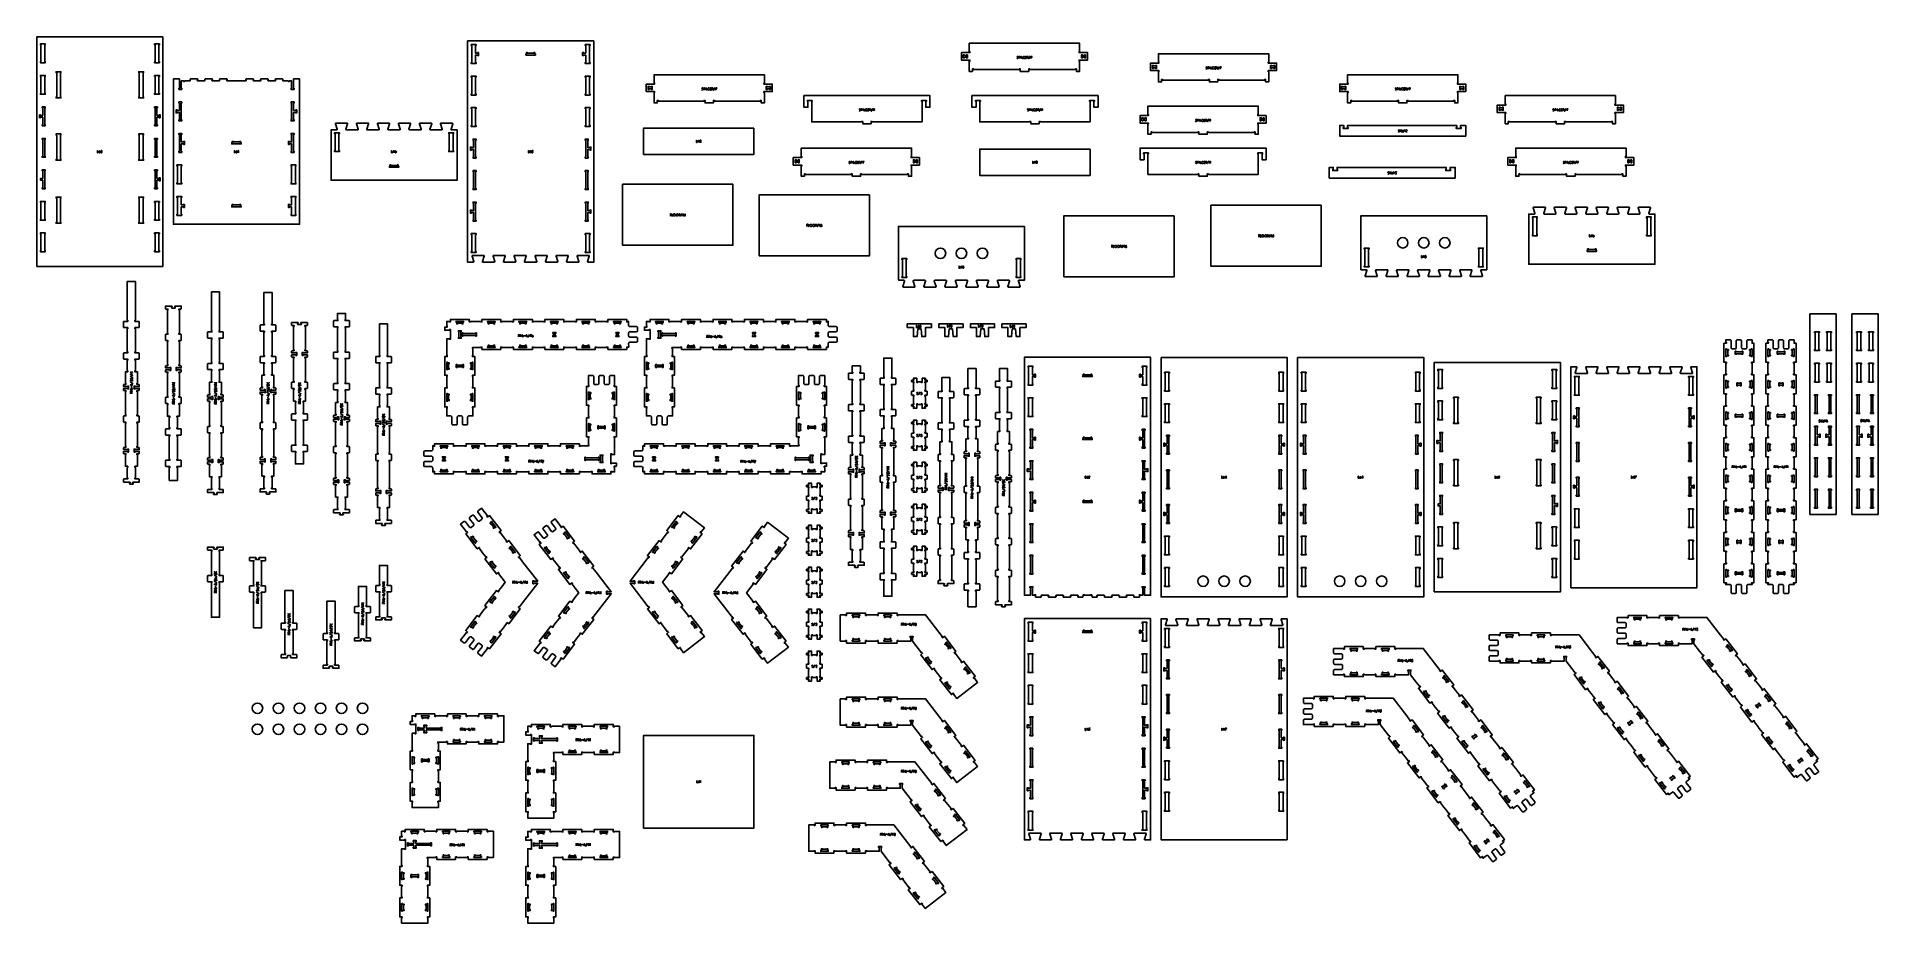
# Model space of a CAD drawing. Extents: x -8400 to 9125, y -4246 to 4193.
import ezdxf

# ---------------------------------------------------------------- set-up
doc = ezdxf.new("R2010")
doc.units = 0
for name, color, linetype in [('CUTS', 7, 'CONTINUOUS'), ('OUTLINES', 7, 'CONTINUOUS'), ('TAGS', 7, 'CONTINUOUS')]:
    doc.layers.add(name, color=color, linetype=linetype)

msp = doc.modelspace()

# ---------------------------------------------------------------- linework, layer by layer
at = {"layer": 'CUTS', "color": 4}
for points in [[(-8325, 4116), (-8320, 4116), (-8320, 4126), (-8366, 4126), (-8366, 4116), (-8361, 4116), (-8361, 3956), (-8366, 3956), (-8366, 3946), (-8320, 3946), (-8320, 3956), (-8325, 3956)], [(-7275, 3956), (-7280, 3956), (-7280, 3946), (-7234, 3946), (-7234, 3956), (-7239, 3956), (-7239, 4116), (-7234, 4116), (-7234, 4126), (-7239, 4126), (-7280, 4126), (-7280, 4116), (-7275, 4116)], [(-4205, 4043), (-4205, 4038), (-4225, 4038), (-4225, 4109), (-4220, 4109), (-4220, 4119), (-4266, 4119), (-4266, 4109), (-4261, 4109), (-4261, 3949), (-4266, 3949), (-4266, 3939), (-4220, 3939), (-4220, 3949), (-4225, 3949), (-4225, 4020), (-4205, 4020), (-4205, 4015), (-4195, 4015), (-4195, 4043)], [(-3660, 4043), (-3670, 4043), (-3670, 4038), (-3730, 4038), (-3730, 4043), (-3740, 4043), (-3740, 4030), (-3745, 4030), (-3745, 4020), (-3655, 4020), (-3655, 4030), (-3660, 4030)], [(-3134, 3939), (-3134, 3949), (-3139, 3949), (-3139, 4109), (-3134, 4109), (-3134, 4119), (-3180, 4119), (-3180, 4109), (-3175, 4109), (-3175, 4038), (-3195, 4038), (-3195, 4043), (-3205, 4043), (-3205, 4015), (-3195, 4015), (-3195, 4020), (-3175, 4020), (-3175, 3949), (-3180, 3949), (-3180, 3939)], [(-8211, 3851), (-8216, 3851), (-8216, 3861), (-8170, 3861), (-8170, 3851), (-8175, 3851), (-8175, 3621), (-8170, 3621), (-8170, 3611), (-8216, 3611), (-8216, 3621), (-8211, 3621)], [(-7425, 3851), (-7430, 3851), (-7430, 3861), (-7384, 3861), (-7384, 3851), (-7389, 3851), (-7389, 3621), (-7384, 3621), (-7384, 3611), (-7430, 3611), (-7430, 3621), (-7425, 3621)], [(428, 3998), (447, 3998), (447, 3993), (457, 3993), (457, 4021), (447, 4021), (447, 4016), (428, 4016), (428, 4021), (418, 4021), (418, 3993), (428, 3993)], [(1582, 4021), (1572, 4021), (1572, 4016), (1553, 4016), (1553, 4021), (1543, 4021), (1543, 3993), (1553, 3993), (1553, 3998), (1572, 3998), (1572, 3993), (1582, 3993)], [(2228, 3898), (2247, 3898), (2247, 3893), (2257, 3893), (2257, 3921), (2247, 3921), (2247, 3916), (2228, 3916), (2228, 3921), (2218, 3921), (2218, 3893), (2228, 3893)], [(3382, 3921), (3372, 3921), (3372, 3916), (3353, 3916), (3353, 3921), (3343, 3921), (3343, 3893), (3353, 3893), (3353, 3898), (3372, 3898), (3372, 3893), (3382, 3893)], [(-8320, 3816), (-8320, 3826), (-8366, 3826), (-8366, 3816), (-8361, 3816), (-8361, 3656), (-8366, 3656), (-8366, 3646), (-8320, 3646), (-8320, 3656), (-8325, 3656), (-8325, 3816)], [(-7280, 3826), (-7280, 3816), (-7275, 3816), (-7275, 3656), (-7280, 3656), (-7280, 3646), (-7234, 3646), (-7234, 3656), (-7239, 3656), (-7239, 3816), (-7234, 3816), (-7234, 3826)], [(-4261, 3809), (-4261, 3649), (-4266, 3649), (-4266, 3639), (-4220, 3639), (-4220, 3649), (-4225, 3649), (-4225, 3809), (-4220, 3809), (-4220, 3819), (-4266, 3819), (-4266, 3809)], [(-3175, 3809), (-3175, 3649), (-3180, 3649), (-3180, 3639), (-3134, 3639), (-3134, 3649), (-3139, 3649), (-3139, 3809), (-3134, 3809), (-3134, 3819), (-3180, 3819), (-3180, 3809)], [(-2572, 3698), (-2553, 3698), (-2553, 3693), (-2543, 3693), (-2543, 3721), (-2553, 3721), (-2553, 3716), (-2572, 3716), (-2572, 3721), (-2582, 3721), (-2582, 3693), (-2572, 3693)], [(-1418, 3721), (-1428, 3721), (-1428, 3716), (-1447, 3716), (-1447, 3721), (-1457, 3721), (-1457, 3693), (-1447, 3693), (-1447, 3698), (-1428, 3698), (-1428, 3693), (-1418, 3693)], [(4028, 3698), (4047, 3698), (4047, 3693), (4057, 3693), (4057, 3721), (4047, 3721), (4047, 3716), (4028, 3716), (4028, 3721), (4018, 3721), (4018, 3693), (4028, 3693)], [(5182, 3721), (5172, 3721), (5172, 3716), (5153, 3716), (5153, 3721), (5143, 3721), (5143, 3693), (5153, 3693), (5153, 3698), (5172, 3698), (5172, 3693), (5182, 3693)], [(-8364, 3422), (-8364, 3427), (-8343, 3427), (-8343, 3356), (-8348, 3356), (-8348, 3346), (-8320, 3346), (-8320, 3356), (-8325, 3356), (-8325, 3516), (-8320, 3516), (-8320, 3526), (-8348, 3526), (-8348, 3516), (-8343, 3516), (-8343, 3445), (-8364, 3445), (-8364, 3450), (-8374, 3450), (-8374, 3422)], [(-7226, 3422), (-7226, 3450), (-7236, 3450), (-7236, 3445), (-7257, 3445), (-7257, 3516), (-7252, 3516), (-7252, 3526), (-7280, 3526), (-7280, 3516), (-7275, 3516), (-7275, 3356), (-7280, 3356), (-7280, 3346), (-7252, 3346), (-7252, 3356), (-7257, 3356), (-7257, 3427), (-7236, 3427), (-7236, 3422)], [(-7043, 3563), (-7048, 3563), (-7048, 3573), (-7020, 3573), (-7020, 3563), (-7025, 3563), (-7025, 3403), (-7020, 3403), (-7020, 3393), (-7048, 3393), (-7048, 3403), (-7043, 3403), (-7043, 3474), (-7064, 3474), (-7064, 3469), (-7074, 3469), (-7074, 3497), (-7064, 3497), (-7064, 3492), (-7043, 3492)], [(-5975, 3403), (-5975, 3563), (-5980, 3563), (-5980, 3573), (-5952, 3573), (-5952, 3563), (-5957, 3563), (-5957, 3492), (-5936, 3492), (-5936, 3497), (-5926, 3497), (-5926, 3469), (-5936, 3469), (-5936, 3474), (-5957, 3474), (-5957, 3403), (-5952, 3403), (-5952, 3393), (-5980, 3393), (-5980, 3403)], [(-4220, 3349), (-4225, 3349), (-4225, 3509), (-4220, 3509), (-4220, 3519), (-4266, 3519), (-4266, 3509), (-4261, 3509), (-4261, 3349), (-4266, 3349), (-4266, 3339), (-4220, 3339)], [(-3139, 3509), (-3134, 3509), (-3134, 3519), (-3180, 3519), (-3180, 3509), (-3175, 3509), (-3175, 3349), (-3180, 3349), (-3180, 3339), (-3134, 3339), (-3134, 3349), (-3139, 3349)], [(5528, 3499), (5547, 3499), (5547, 3494), (5557, 3494), (5557, 3522), (5547, 3522), (5547, 3517), (5528, 3517), (5528, 3522), (5518, 3522), (5518, 3494), (5528, 3494)], [(6682, 3522), (6672, 3522), (6672, 3517), (6653, 3517), (6653, 3522), (6643, 3522), (6643, 3494), (6653, 3494), (6653, 3499), (6672, 3499), (6672, 3494), (6682, 3494)], [(2128, 3399), (2147, 3399), (2147, 3394), (2157, 3394), (2157, 3422), (2147, 3422), (2147, 3417), (2128, 3417), (2128, 3422), (2118, 3422), (2118, 3394), (2128, 3394)], [(3282, 3422), (3272, 3422), (3272, 3417), (3253, 3417), (3253, 3422), (3243, 3422), (3243, 3394), (3253, 3394), (3253, 3399), (3272, 3399), (3272, 3394), (3282, 3394)], [(-8343, 3216), (-8343, 3056), (-8348, 3056), (-8348, 3046), (-8320, 3046), (-8320, 3056), (-8325, 3056), (-8325, 3216), (-8320, 3216), (-8320, 3226), (-8348, 3226), (-8348, 3216)], [(-8211, 3258), (-8216, 3258), (-8216, 3268), (-8170, 3268), (-8170, 3258), (-8175, 3258), (-8175, 3028), (-8170, 3028), (-8170, 3018), (-8216, 3018), (-8216, 3028), (-8211, 3028)], [(-7425, 3258), (-7430, 3258), (-7430, 3268), (-7384, 3268), (-7384, 3258), (-7389, 3258), (-7389, 3028), (-7384, 3028), (-7384, 3018), (-7430, 3018), (-7430, 3028), (-7425, 3028)], [(-7280, 3056), (-7280, 3046), (-7252, 3046), (-7252, 3056), (-7257, 3056), (-7257, 3216), (-7252, 3216), (-7252, 3226), (-7280, 3226), (-7280, 3216), (-7275, 3216), (-7275, 3056)], [(-7004, 3197), (-6994, 3197), (-6994, 3169), (-7004, 3169), (-7004, 3174), (-7025, 3174), (-7025, 3103), (-7020, 3103), (-7020, 3093), (-7048, 3093), (-7048, 3103), (-7043, 3103), (-7043, 3263), (-7048, 3263), (-7048, 3273), (-7020, 3273), (-7020, 3263), (-7025, 3263), (-7025, 3192), (-7004, 3192)], [(-6470, 3192), (-6470, 3197), (-6460, 3197), (-6460, 3184), (-6455, 3184), (-6455, 3174), (-6545, 3174), (-6545, 3184), (-6540, 3184), (-6540, 3197), (-6530, 3197), (-6530, 3192)], [(-5980, 3263), (-5980, 3273), (-5952, 3273), (-5952, 3263), (-5957, 3263), (-5957, 3103), (-5952, 3103), (-5952, 3093), (-5980, 3093), (-5980, 3103), (-5975, 3103), (-5975, 3174), (-5996, 3174), (-5996, 3169), (-6006, 3169), (-6006, 3197), (-5996, 3197), (-5996, 3192), (-5975, 3192), (-5975, 3263)], [(-5566, 3110), (-5566, 3100), (-5520, 3100), (-5520, 3110), (-5525, 3110), (-5525, 3270), (-5520, 3270), (-5520, 3280), (-5566, 3280), (-5566, 3270), (-5561, 3270), (-5561, 3110)], [(-4480, 3110), (-4480, 3100), (-4434, 3100), (-4434, 3110), (-4439, 3110), (-4439, 3270), (-4434, 3270), (-4434, 3280), (-4480, 3280), (-4480, 3270), (-4475, 3270), (-4475, 3110)], [(-4243, 3138), (-4264, 3138), (-4264, 3143), (-4274, 3143), (-4274, 3115), (-4264, 3115), (-4264, 3120), (-4243, 3120), (-4243, 3049), (-4248, 3049), (-4248, 3039), (-4220, 3039), (-4220, 3049), (-4225, 3049), (-4225, 3209), (-4220, 3209), (-4220, 3219), (-4248, 3219), (-4248, 3209), (-4243, 3209)], [(-3152, 3039), (-3152, 3049), (-3157, 3049), (-3157, 3120), (-3136, 3120), (-3136, 3115), (-3126, 3115), (-3126, 3143), (-3136, 3143), (-3136, 3138), (-3157, 3138), (-3157, 3209), (-3152, 3209), (-3152, 3219), (-3180, 3219), (-3180, 3209), (-3175, 3209), (-3175, 3049), (-3180, 3049), (-3180, 3039)], [(-1172, 2999), (-1153, 2999), (-1153, 2994), (-1143, 2994), (-1143, 3022), (-1153, 3022), (-1153, 3017), (-1172, 3017), (-1172, 3022), (-1182, 3022), (-1182, 2994), (-1172, 2994)], [(-18, 3022), (-28, 3022), (-28, 3017), (-47, 3017), (-47, 3022), (-57, 3022), (-57, 2994), (-47, 2994), (-47, 2999), (-28, 2999), (-28, 2994), (-18, 2994)], [(5628, 2999), (5647, 2999), (5647, 2994), (5657, 2994), (5657, 3022), (5647, 3022), (5647, 3017), (5628, 3017), (5628, 3022), (5618, 3022), (5618, 2994), (5628, 2994)], [(6782, 3022), (6772, 3022), (6772, 3017), (6753, 3017), (6753, 3022), (6743, 3022), (6743, 2994), (6753, 2994), (6753, 2999), (6772, 2999), (6772, 2994), (6782, 2994)], [(-8320, 2916), (-8320, 2926), (-8348, 2926), (-8348, 2916), (-8343, 2916), (-8343, 2845), (-8364, 2845), (-8364, 2827), (-8343, 2827), (-8343, 2756), (-8348, 2756), (-8348, 2746), (-8320, 2746), (-8320, 2756), (-8325, 2756), (-8325, 2916)], [(-7257, 2916), (-7252, 2916), (-7252, 2926), (-7280, 2926), (-7280, 2916), (-7275, 2916), (-7275, 2756), (-7280, 2756), (-7280, 2746), (-7252, 2746), (-7252, 2756), (-7257, 2756), (-7257, 2827), (-7236, 2827), (-7236, 2822), (-7226, 2822), (-7226, 2850), (-7236, 2850), (-7236, 2845), (-7257, 2845)], [(-7020, 2973), (-7020, 2963), (-7025, 2963), (-7025, 2803), (-7020, 2803), (-7020, 2793), (-7066, 2793), (-7066, 2803), (-7061, 2803), (-7061, 2963), (-7066, 2963), (-7066, 2973)], [(-5934, 2803), (-5934, 2793), (-5980, 2793), (-5980, 2803), (-5975, 2803), (-5975, 2963), (-5980, 2963), (-5980, 2973), (-5934, 2973), (-5934, 2963), (-5939, 2963), (-5939, 2803)], [(-5045, 2961), (-5045, 2951), (-4955, 2951), (-4955, 2961), (-4960, 2961), (-4960, 2974), (-4970, 2974), (-4970, 2969), (-5030, 2969), (-5030, 2974), (-5040, 2974), (-5040, 2961)], [(-4220, 2919), (-4248, 2919), (-4248, 2909), (-4243, 2909), (-4243, 2749), (-4248, 2749), (-4248, 2739), (-4220, 2739), (-4220, 2749), (-4225, 2749), (-4225, 2909), (-4220, 2909)], [(-3180, 2749), (-3180, 2739), (-3152, 2739), (-3152, 2749), (-3157, 2749), (-3157, 2909), (-3152, 2909), (-3152, 2919), (-3180, 2919), (-3180, 2909), (-3175, 2909), (-3175, 2749)], [(-8211, 2658), (-8216, 2658), (-8216, 2668), (-8170, 2668), (-8170, 2658), (-8175, 2658), (-8175, 2428), (-8170, 2428), (-8170, 2418), (-8216, 2418), (-8216, 2428), (-8211, 2428)], [(-7425, 2658), (-7430, 2658), (-7430, 2668), (-7384, 2668), (-7384, 2658), (-7389, 2658), (-7389, 2428), (-7384, 2428), (-7384, 2418), (-7430, 2418), (-7430, 2428), (-7425, 2428)], [(-7020, 2493), (-7066, 2493), (-7066, 2503), (-7061, 2503), (-7061, 2663), (-7066, 2663), (-7066, 2673), (-7020, 2673), (-7020, 2663), (-7025, 2663), (-7025, 2592), (-7005, 2592), (-7005, 2597), (-6995, 2597), (-6995, 2569), (-7005, 2569), (-7005, 2574), (-7025, 2574), (-7025, 2503), (-7020, 2503)], [(-5975, 2503), (-5975, 2574), (-5995, 2574), (-5995, 2569), (-6005, 2569), (-6005, 2597), (-5995, 2597), (-5995, 2592), (-5975, 2592), (-5975, 2663), (-5980, 2663), (-5980, 2673), (-5934, 2673), (-5934, 2663), (-5939, 2663), (-5939, 2503), (-5934, 2503), (-5934, 2493), (-5980, 2493), (-5980, 2503)], [(-8366, 2616), (-8361, 2616), (-8361, 2456), (-8366, 2456), (-8366, 2446), (-8320, 2446), (-8320, 2456), (-8325, 2456), (-8325, 2616), (-8320, 2616), (-8320, 2626), (-8366, 2626)], [(-7234, 2626), (-7280, 2626), (-7280, 2616), (-7275, 2616), (-7275, 2456), (-7280, 2456), (-7280, 2446), (-7234, 2446), (-7234, 2456), (-7239, 2456), (-7239, 2616), (-7234, 2616)], [(-6455, 2584), (-6455, 2574), (-6545, 2574), (-6545, 2584), (-6540, 2584), (-6540, 2597), (-6530, 2597), (-6530, 2592), (-6470, 2592), (-6470, 2597), (-6460, 2597), (-6460, 2584)], [(-4220, 2449), (-4225, 2449), (-4225, 2609), (-4220, 2609), (-4220, 2619), (-4248, 2619), (-4248, 2609), (-4243, 2609), (-4243, 2538), (-4264, 2538), (-4264, 2543), (-4274, 2543), (-4274, 2515), (-4264, 2515), (-4264, 2520), (-4243, 2520), (-4243, 2449), (-4248, 2449), (-4248, 2439), (-4220, 2439)], [(-3180, 2609), (-3175, 2609), (-3175, 2449), (-3180, 2449), (-3180, 2439), (-3152, 2439), (-3152, 2449), (-3157, 2449), (-3157, 2520), (-3136, 2520), (-3136, 2515), (-3126, 2515), (-3126, 2543), (-3136, 2543), (-3136, 2538), (-3157, 2538), (-3157, 2609), (-3152, 2609), (-3152, 2619), (-3180, 2619)], [(5834, 2309), (5834, 2299), (5880, 2299), (5880, 2309), (5875, 2309), (5875, 2469), (5880, 2469), (5880, 2479), (5834, 2479), (5834, 2469), (5839, 2469), (5839, 2309)], [(6920, 2309), (6920, 2299), (6966, 2299), (6966, 2309), (6961, 2309), (6961, 2469), (6966, 2469), (6966, 2479), (6920, 2479), (6920, 2469), (6925, 2469), (6925, 2309)], [(-8325, 2316), (-8320, 2316), (-8320, 2326), (-8366, 2326), (-8366, 2316), (-8361, 2316), (-8361, 2156), (-8366, 2156), (-8366, 2146), (-8320, 2146), (-8320, 2156), (-8325, 2156)], [(-7275, 2316), (-7275, 2156), (-7280, 2156), (-7280, 2146), (-7234, 2146), (-7234, 2156), (-7239, 2156), (-7239, 2316), (-7234, 2316), (-7234, 2326), (-7280, 2326), (-7280, 2316)], [(-4225, 2309), (-4220, 2309), (-4220, 2319), (-4266, 2319), (-4266, 2309), (-4261, 2309), (-4261, 2149), (-4266, 2149), (-4266, 2139), (-4220, 2139), (-4220, 2149), (-4225, 2149)], [(-3180, 2149), (-3180, 2139), (-3134, 2139), (-3134, 2149), (-3139, 2149), (-3139, 2309), (-3134, 2309), (-3134, 2319), (-3180, 2319), (-3180, 2309), (-3175, 2309), (-3175, 2149)], [(4234, 2012), (4239, 2012), (4239, 2172), (4234, 2172), (4234, 2182), (4280, 2182), (4280, 2172), (4275, 2172), (4275, 2012), (4280, 2012), (4280, 2002), (4234, 2002)], [(5366, 2012), (5366, 2002), (5320, 2002), (5320, 2012), (5325, 2012), (5325, 2172), (5320, 2172), (5320, 2182), (5366, 2182), (5366, 2172), (5361, 2172), (5361, 2012)], [(6355, 2160), (6355, 2150), (6445, 2150), (6445, 2160), (6440, 2160), (6440, 2173), (6430, 2173), (6430, 2168), (6370, 2168), (6370, 2173), (6360, 2173), (6360, 2160)], [(-166, 1912), (-161, 1912), (-161, 2072), (-166, 2072), (-166, 2082), (-120, 2082), (-120, 2072), (-125, 2072), (-125, 1912), (-120, 1912), (-120, 1902), (-166, 1902)], [(966, 1912), (966, 1902), (920, 1902), (920, 1912), (925, 1912), (925, 2072), (920, 2072), (920, 2082), (966, 2082), (966, 2072), (961, 2072), (961, 1912)], [(-4404, 1484), (-4410, 1484), (-4410, 1476), (-4404, 1476), (-4404, 1466), (-4404, 1460), (-4396, 1460), (-4396, 1466), (-4352, 1466), (-4352, 1460), (-4344, 1460), (-4344, 1466), (-4344, 1476), (-4338, 1476), (-4338, 1484), (-4344, 1484)], [(-4104, 1484), (-4110, 1484), (-4110, 1476), (-4104, 1476), (-4104, 1466), (-4104, 1460), (-4096, 1460), (-4096, 1466), (-4052, 1466), (-4052, 1460), (-4044, 1460), (-4044, 1466), (-4044, 1476), (-4038, 1476), (-4038, 1484), (-4044, 1484)], [(-3804, 1484), (-3811, 1484), (-3811, 1476), (-3804, 1476), (-3804, 1466), (-3804, 1460), (-3796, 1460), (-3796, 1466), (-3752, 1466), (-3752, 1460), (-3744, 1460), (-3744, 1466), (-3744, 1476), (-3738, 1476), (-3738, 1484), (-3744, 1484)], [(-3505, 1484), (-3511, 1484), (-3511, 1476), (-3505, 1476), (-3505, 1466), (-3505, 1460), (-3497, 1460), (-3497, 1466), (-3453, 1466), (-3453, 1460), (-3445, 1460), (-3445, 1466), (-3445, 1476), (-3439, 1476), (-3439, 1484), (-3445, 1484)], [(-3205, 1484), (-3211, 1484), (-3211, 1476), (-3205, 1476), (-3205, 1466), (-3205, 1460), (-3197, 1460), (-3197, 1466), (-3153, 1466), (-3153, 1460), (-3145, 1460), (-3145, 1466), (-3145, 1476), (-3139, 1476), (-3139, 1484), (-3145, 1484)], [(-2905, 1484), (-2911, 1484), (-2911, 1476), (-2905, 1476), (-2905, 1466), (-2905, 1460), (-2897, 1460), (-2897, 1466), (-2853, 1466), (-2853, 1460), (-2845, 1460), (-2845, 1466), (-2845, 1476), (-2839, 1476), (-2839, 1484), (-2845, 1484)], [(-2504, 1484), (-2511, 1484), (-2511, 1476), (-2504, 1476), (-2504, 1466), (-2504, 1460), (-2496, 1460), (-2496, 1466), (-2452, 1466), (-2452, 1460), (-2444, 1460), (-2444, 1466), (-2444, 1476), (-2438, 1476), (-2438, 1484), (-2444, 1484)], [(-2204, 1484), (-2210, 1484), (-2210, 1476), (-2204, 1476), (-2204, 1466), (-2204, 1460), (-2196, 1460), (-2196, 1466), (-2152, 1466), (-2152, 1460), (-2144, 1460), (-2144, 1466), (-2144, 1476), (-2138, 1476), (-2138, 1484), (-2144, 1484)], [(-1904, 1484), (-1910, 1484), (-1910, 1476), (-1904, 1476), (-1904, 1466), (-1904, 1460), (-1896, 1460), (-1896, 1466), (-1852, 1466), (-1852, 1460), (-1844, 1460), (-1844, 1466), (-1844, 1476), (-1838, 1476), (-1838, 1484), (-1844, 1484)], [(-1605, 1484), (-1611, 1484), (-1611, 1476), (-1605, 1476), (-1605, 1466), (-1605, 1460), (-1597, 1460), (-1597, 1466), (-1553, 1466), (-1553, 1460), (-1545, 1460), (-1545, 1466), (-1545, 1476), (-1539, 1476), (-1539, 1484), (-1545, 1484)], [(-1305, 1484), (-1311, 1484), (-1311, 1476), (-1305, 1476), (-1305, 1466), (-1305, 1460), (-1297, 1460), (-1297, 1466), (-1253, 1466), (-1253, 1460), (-1245, 1460), (-1245, 1466), (-1245, 1476), (-1239, 1476), (-1239, 1484), (-1245, 1484)], [(-1005, 1484), (-1011, 1484), (-1011, 1476), (-1005, 1476), (-1005, 1466), (-1005, 1460), (-997, 1460), (-997, 1466), (-953, 1466), (-953, 1460), (-945, 1460), (-945, 1466), (-945, 1476), (-939, 1476), (-939, 1484), (-945, 1484)], [(-4383, 1333), (-4388, 1333), (-4388, 1323), (-4360, 1323), (-4360, 1333), (-4365, 1333), (-4365, 1385), (-4360, 1385), (-4360, 1395), (-4388, 1395), (-4388, 1385), (-4383, 1385)], [(-4224, 1344), (-4216, 1344), (-4216, 1350), (-4216, 1368), (-4216, 1374), (-4224, 1374), (-4224, 1368), (-4343, 1368), (-4343, 1374), (-4351, 1374), (-4351, 1368), (-4351, 1350), (-4351, 1344), (-4343, 1344), (-4343, 1350), (-4224, 1350)], [(-4044, 1234), (-4038, 1234), (-4038, 1242), (-4044, 1242), (-4044, 1252), (-4044, 1258), (-4052, 1258), (-4052, 1252), (-4096, 1252), (-4096, 1258), (-4104, 1258), (-4104, 1252), (-4104, 1242), (-4110, 1242), (-4110, 1234), (-4104, 1234)], [(-3744, 1234), (-3738, 1234), (-3738, 1242), (-3744, 1242), (-3744, 1252), (-3744, 1258), (-3752, 1258), (-3752, 1252), (-3796, 1252), (-3796, 1258), (-3804, 1258), (-3804, 1252), (-3804, 1242), (-3811, 1242), (-3811, 1234), (-3804, 1234)], [(-3445, 1234), (-3439, 1234), (-3439, 1242), (-3445, 1242), (-3445, 1252), (-3445, 1258), (-3453, 1258), (-3453, 1252), (-3497, 1252), (-3497, 1258), (-3505, 1258), (-3505, 1252), (-3505, 1242), (-3511, 1242), (-3511, 1234), (-3505, 1234)], [(-3489, 1379), (-3484, 1379), (-3466, 1379), (-3460, 1379), (-3460, 1371), (-3466, 1371), (-3466, 1347), (-3460, 1347), (-3460, 1339), (-3466, 1339), (-3484, 1339), (-3489, 1339), (-3489, 1347), (-3484, 1347), (-3483, 1371), (-3489, 1371)], [(-3145, 1234), (-3139, 1234), (-3139, 1242), (-3145, 1242), (-3145, 1252), (-3145, 1258), (-3153, 1258), (-3153, 1252), (-3197, 1252), (-3197, 1258), (-3205, 1258), (-3205, 1252), (-3205, 1242), (-3211, 1242), (-3211, 1234), (-3205, 1234)], [(-2845, 1234), (-2839, 1234), (-2839, 1242), (-2845, 1242), (-2845, 1252), (-2845, 1258), (-2853, 1258), (-2853, 1252), (-2897, 1252), (-2897, 1258), (-2905, 1258), (-2905, 1252), (-2905, 1242), (-2911, 1242), (-2911, 1234), (-2905, 1234)], [(-2889, 1379), (-2884, 1379), (-2866, 1379), (-2860, 1379), (-2860, 1371), (-2866, 1371), (-2866, 1347), (-2860, 1347), (-2860, 1339), (-2866, 1339), (-2884, 1339), (-2889, 1339), (-2889, 1347), (-2884, 1347), (-2883, 1371), (-2889, 1371)], [(-2483, 1333), (-2488, 1333), (-2488, 1323), (-2461, 1323), (-2461, 1333), (-2465, 1333), (-2465, 1385), (-2461, 1385), (-2461, 1395), (-2488, 1395), (-2488, 1385), (-2483, 1385)], [(-2324, 1344), (-2316, 1344), (-2316, 1350), (-2316, 1368), (-2316, 1374), (-2324, 1374), (-2324, 1368), (-2443, 1368), (-2443, 1374), (-2451, 1374), (-2451, 1368), (-2451, 1350), (-2451, 1344), (-2443, 1344), (-2443, 1350), (-2324, 1350)], [(-2144, 1234), (-2138, 1234), (-2138, 1242), (-2144, 1242), (-2144, 1252), (-2144, 1258), (-2152, 1258), (-2152, 1252), (-2196, 1252), (-2196, 1258), (-2204, 1258), (-2204, 1252), (-2204, 1242), (-2210, 1242), (-2210, 1234), (-2204, 1234)], [(-1844, 1234), (-1838, 1234), (-1838, 1242), (-1844, 1242), (-1844, 1252), (-1844, 1258), (-1852, 1258), (-1852, 1252), (-1896, 1252), (-1896, 1258), (-1904, 1258), (-1904, 1252), (-1904, 1242), (-1910, 1242), (-1910, 1234), (-1904, 1234)], [(-1545, 1234), (-1539, 1234), (-1539, 1242), (-1545, 1242), (-1545, 1252), (-1545, 1258), (-1553, 1258), (-1553, 1252), (-1597, 1252), (-1597, 1258), (-1605, 1258), (-1605, 1252), (-1605, 1242), (-1611, 1242), (-1611, 1234), (-1605, 1234)], [(-1589, 1379), (-1584, 1379), (-1566, 1379), (-1560, 1379), (-1560, 1371), (-1566, 1371), (-1566, 1347), (-1560, 1347), (-1560, 1339), (-1566, 1339), (-1584, 1339), (-1589, 1339), (-1589, 1347), (-1584, 1347), (-1583, 1371), (-1589, 1371)], [(-1245, 1234), (-1239, 1234), (-1239, 1242), (-1245, 1242), (-1245, 1252), (-1245, 1258), (-1253, 1258), (-1253, 1252), (-1297, 1252), (-1297, 1258), (-1305, 1258), (-1305, 1252), (-1305, 1242), (-1311, 1242), (-1311, 1234), (-1305, 1234)], [(-945, 1234), (-939, 1234), (-939, 1242), (-945, 1242), (-945, 1252), (-945, 1258), (-953, 1258), (-953, 1252), (-997, 1252), (-997, 1258), (-1005, 1258), (-1005, 1252), (-1005, 1242), (-1011, 1242), (-1011, 1234), (-1005, 1234)], [(-989, 1379), (-984, 1379), (-966, 1379), (-960, 1379), (-960, 1371), (-966, 1371), (-966, 1347), (-960, 1347), (-960, 1339), (-966, 1339), (-984, 1339), (-989, 1339), (-989, 1347), (-984, 1347), (-983, 1371), (-989, 1371)], [(8520, 1385), (8566, 1385), (8566, 1375), (8561, 1375), (8561, 1215), (8566, 1215), (8566, 1205), (8520, 1205), (8520, 1215), (8525, 1215), (8525, 1375), (8520, 1375)], [(8634, 1375), (8634, 1385), (8680, 1385), (8680, 1375), (8675, 1375), (8675, 1215), (8680, 1215), (8680, 1205), (8634, 1205), (8634, 1215), (8639, 1215), (8639, 1375)], [(8920, 1385), (8966, 1385), (8966, 1375), (8961, 1375), (8961, 1215), (8966, 1215), (8966, 1205), (8920, 1205), (8920, 1215), (8925, 1215), (8925, 1375), (8920, 1375)], [(9034, 1375), (9034, 1385), (9080, 1385), (9080, 1375), (9075, 1375), (9075, 1215), (9080, 1215), (9080, 1205), (9034, 1205), (9034, 1215), (9039, 1215), (9039, 1375)], [(-4499, 1030), (-4499, 1024), (-4491, 1024), (-4491, 1030), (-4482, 1030), (-4475, 1030), (-4475, 1038), (-4482, 1038), (-4482, 1081), (-4475, 1081), (-4475, 1089), (-4482, 1089), (-4491, 1089), (-4491, 1095), (-4499, 1095), (-4499, 1089)], [(-4400, 1068), (-4400, 1073), (-4410, 1073), (-4410, 1046), (-4400, 1046), (-4400, 1050), (-4348, 1050), (-4348, 1046), (-4338, 1046), (-4338, 1073), (-4348, 1073), (-4348, 1068)], [(-4249, 1089), (-4249, 1095), (-4257, 1095), (-4257, 1089), (-4267, 1089), (-4273, 1089), (-4273, 1081), (-4267, 1081), (-4267, 1038), (-4273, 1038), (-4273, 1030), (-4267, 1030), (-4257, 1030), (-4257, 1024), (-4249, 1024), (-4249, 1030)], [(-2599, 1030), (-2599, 1024), (-2591, 1024), (-2591, 1030), (-2581, 1030), (-2575, 1030), (-2575, 1038), (-2581, 1038), (-2581, 1081), (-2575, 1081), (-2575, 1089), (-2581, 1089), (-2591, 1089), (-2591, 1095), (-2599, 1095), (-2599, 1089)], [(-2500, 1068), (-2500, 1073), (-2511, 1073), (-2511, 1046), (-2500, 1046), (-2500, 1050), (-2448, 1050), (-2448, 1046), (-2438, 1046), (-2438, 1073), (-2448, 1073), (-2448, 1068)], [(-2349, 1089), (-2349, 1095), (-2357, 1095), (-2357, 1089), (-2367, 1089), (-2373, 1089), (-2373, 1081), (-2367, 1081), (-2367, 1038), (-2373, 1038), (-2373, 1030), (-2367, 1030), (-2357, 1030), (-2357, 1024), (-2349, 1024), (-2349, 1030)], [(1034, 1047), (1034, 1057), (1080, 1057), (1080, 1047), (1075, 1047), (1075, 976), (1095, 976), (1095, 981), (1105, 981), (1105, 953), (1095, 953), (1095, 958), (1075, 958), (1075, 887), (1080, 887), (1080, 877), (1034, 877), (1034, 887), (1039, 887), (1039, 1047)], [(2166, 887), (2166, 877), (2120, 877), (2120, 887), (2125, 887), (2125, 958), (2105, 958), (2105, 953), (2095, 953), (2095, 981), (2105, 981), (2105, 976), (2125, 976), (2125, 1047), (2120, 1047), (2120, 1057), (2166, 1057), (2166, 1047), (2161, 1047), (2161, 887)], [(7675, 1215), (7675, 1221), (7683, 1221), (7683, 1215), (7693, 1215), (7699, 1215), (7699, 1207), (7693, 1207), (7693, 1163), (7699, 1163), (7699, 1155), (7693, 1155), (7683, 1155), (7683, 1149), (7675, 1149), (7675, 1155)], [(7836, 1199), (7826, 1199), (7826, 1194), (7774, 1194), (7774, 1199), (7764, 1199), (7764, 1171), (7774, 1171), (7774, 1176), (7826, 1176), (7826, 1171), (7836, 1171)], [(7925, 1155), (7925, 1149), (7917, 1149), (7917, 1155), (7907, 1155), (7901, 1155), (7901, 1163), (7907, 1163), (7907, 1207), (7901, 1207), (7901, 1215), (7907, 1215), (7917, 1215), (7917, 1221), (7925, 1221), (7925, 1215)], [(8075, 1215), (8075, 1221), (8083, 1221), (8083, 1215), (8093, 1215), (8099, 1215), (8099, 1207), (8093, 1207), (8093, 1163), (8099, 1163), (8099, 1155), (8093, 1155), (8083, 1155), (8083, 1149), (8075, 1149), (8075, 1155)], [(8236, 1199), (8226, 1199), (8226, 1194), (8174, 1194), (8174, 1199), (8164, 1199), (8164, 1171), (8174, 1171), (8174, 1176), (8226, 1176), (8226, 1171), (8236, 1171)], [(8325, 1155), (8325, 1149), (8317, 1149), (8317, 1155), (8307, 1155), (8301, 1155), (8301, 1163), (8307, 1163), (8307, 1207), (8301, 1207), (8301, 1215), (8307, 1215), (8317, 1215), (8317, 1221), (8325, 1221), (8325, 1215)], [(8520, 1085), (8566, 1085), (8566, 1075), (8561, 1075), (8561, 915), (8566, 915), (8566, 905), (8520, 905), (8520, 915), (8525, 915), (8525, 1075), (8520, 1075)], [(8634, 1075), (8634, 1085), (8680, 1085), (8680, 1075), (8675, 1075), (8675, 915), (8680, 915), (8680, 905), (8634, 905), (8634, 915), (8639, 915), (8639, 1075)], [(8920, 1085), (8966, 1085), (8966, 1075), (8961, 1075), (8961, 915), (8966, 915), (8966, 905), (8920, 905), (8920, 915), (8925, 915), (8925, 1075), (8920, 1075)], [(9034, 1075), (9034, 1085), (9080, 1085), (9080, 1075), (9075, 1075), (9075, 915), (9080, 915), (9080, 905), (9034, 905), (9034, 915), (9039, 915), (9039, 1075)], [(1570, 981), (1570, 976), (1630, 976), (1630, 981), (1640, 981), (1640, 968), (1645, 968), (1645, 958), (1555, 958), (1555, 968), (1560, 968), (1560, 981)], [(2375, 830), (2380, 830), (2380, 820), (2334, 820), (2334, 830), (2339, 830), (2339, 990), (2334, 990), (2334, 1000), (2380, 1000), (2380, 990), (2375, 990)], [(3425, 830), (3425, 990), (3420, 990), (3420, 1000), (3466, 1000), (3466, 990), (3461, 990), (3461, 830), (3466, 830), (3466, 820), (3420, 820), (3420, 830)], [(3675, 830), (3680, 830), (3680, 820), (3634, 820), (3634, 830), (3639, 830), (3639, 990), (3634, 990), (3634, 1000), (3680, 1000), (3680, 990), (3675, 990)], [(4725, 830), (4725, 990), (4720, 990), (4720, 1000), (4766, 1000), (4766, 990), (4761, 990), (4761, 830), (4766, 830), (4766, 820), (4720, 820), (4720, 830)], [(4975, 1016), (4980, 1016), (4980, 1026), (4934, 1026), (4934, 1016), (4939, 1016), (4939, 856), (4934, 856), (4934, 846), (4980, 846), (4980, 856), (4975, 856)], [(6025, 856), (6020, 856), (6020, 846), (6066, 846), (6066, 856), (6061, 856), (6061, 1016), (6066, 1016), (6066, 1026), (6061, 1026), (6020, 1026), (6020, 1016), (6025, 1016)], [(6275, 950), (6275, 790), (6280, 790), (6280, 780), (6234, 780), (6234, 790), (6239, 790), (6239, 950), (6234, 950), (6234, 960), (6280, 960), (6280, 950)], [(7361, 790), (7366, 790), (7366, 780), (7320, 780), (7320, 790), (7325, 790), (7325, 950), (7320, 950), (7320, 960), (7366, 960), (7366, 950), (7361, 950)], [(7675, 915), (7675, 921), (7683, 921), (7683, 915), (7693, 915), (7699, 915), (7699, 907), (7693, 907), (7693, 863), (7699, 863), (7699, 855), (7693, 855), (7683, 855), (7683, 849), (7675, 849), (7675, 855)], [(7780, 900), (7780, 894), (7780, 876), (7780, 870), (7788, 870), (7788, 876), (7812, 876), (7812, 870), (7820, 870), (7820, 876), (7820, 894), (7820, 900), (7812, 900), (7812, 894), (7788, 894), (7788, 900)], [(7925, 855), (7925, 849), (7917, 849), (7917, 855), (7907, 855), (7901, 855), (7901, 863), (7907, 863), (7907, 907), (7901, 907), (7901, 915), (7907, 915), (7917, 915), (7917, 921), (7925, 921), (7925, 915)], [(8075, 915), (8075, 921), (8083, 921), (8083, 915), (8093, 915), (8099, 915), (8099, 907), (8093, 907), (8093, 863), (8099, 863), (8099, 855), (8093, 855), (8083, 855), (8083, 849), (8075, 849), (8075, 855)], [(8180, 900), (8180, 894), (8180, 876), (8180, 870), (8188, 870), (8188, 876), (8212, 876), (8212, 870), (8220, 870), (8220, 876), (8220, 894), (8220, 900), (8212, 900), (8212, 894), (8188, 894), (8188, 900)], [(8325, 855), (8325, 849), (8317, 849), (8317, 855), (8307, 855), (8301, 855), (8301, 863), (8307, 863), (8307, 907), (8301, 907), (8301, 915), (8307, 915), (8317, 915), (8317, 921), (8325, 921), (8325, 915)], [(-4499, 730), (-4499, 724), (-4491, 724), (-4491, 730), (-4482, 730), (-4475, 730), (-4475, 738), (-4482, 738), (-4482, 782), (-4475, 782), (-4475, 790), (-4482, 790), (-4491, 790), (-4491, 796), (-4499, 796), (-4499, 790)], [(-4249, 790), (-4249, 796), (-4257, 796), (-4257, 790), (-4267, 790), (-4273, 790), (-4273, 782), (-4267, 782), (-4267, 738), (-4273, 738), (-4273, 730), (-4267, 730), (-4257, 730), (-4257, 724), (-4249, 724), (-4249, 730)], [(-3151, 805), (-3151, 811), (-3143, 811), (-3143, 805), (-3133, 805), (-3127, 805), (-3127, 797), (-3133, 797), (-3133, 753), (-3127, 753), (-3127, 745), (-3133, 745), (-3143, 745), (-3143, 739), (-3151, 739), (-3151, 745)], [(-2901, 745), (-2901, 739), (-2909, 739), (-2909, 745), (-2919, 745), (-2925, 745), (-2925, 753), (-2919, 753), (-2919, 797), (-2925, 797), (-2925, 805), (-2919, 805), (-2909, 805), (-2909, 811), (-2901, 811), (-2901, 805)], [(-2599, 730), (-2599, 724), (-2591, 724), (-2591, 730), (-2581, 730), (-2575, 730), (-2575, 738), (-2581, 738), (-2581, 782), (-2575, 782), (-2575, 790), (-2581, 790), (-2591, 790), (-2591, 796), (-2599, 796), (-2599, 790)], [(-2349, 790), (-2349, 796), (-2357, 796), (-2357, 790), (-2367, 790), (-2373, 790), (-2373, 782), (-2367, 782), (-2367, 738), (-2373, 738), (-2373, 730), (-2367, 730), (-2357, 730), (-2357, 724), (-2349, 724), (-2349, 730)], [(-1151, 805), (-1151, 811), (-1143, 811), (-1143, 805), (-1133, 805), (-1127, 805), (-1127, 797), (-1133, 797), (-1133, 753), (-1127, 753), (-1127, 745), (-1133, 745), (-1143, 745), (-1143, 739), (-1151, 739), (-1151, 745)], [(-901, 745), (-901, 739), (-909, 739), (-909, 745), (-919, 745), (-925, 745), (-925, 753), (-919, 753), (-919, 797), (-925, 797), (-925, 805), (-919, 805), (-909, 805), (-909, 811), (-901, 811), (-901, 805)], [(1034, 747), (1034, 757), (1080, 757), (1080, 747), (1075, 747), (1075, 587), (1080, 587), (1080, 577), (1034, 577), (1034, 587), (1039, 587), (1039, 747)], [(2161, 747), (2161, 587), (2166, 587), (2166, 577), (2120, 577), (2120, 587), (2125, 587), (2125, 747), (2120, 747), (2120, 757), (2166, 757), (2166, 747)], [(4980, 716), (4980, 726), (4934, 726), (4934, 716), (4939, 716), (4939, 556), (4934, 556), (4934, 546), (4980, 546), (4980, 556), (4975, 556), (4975, 716)], [(5089, 751), (5084, 751), (5084, 761), (5130, 761), (5130, 751), (5125, 751), (5125, 521), (5130, 521), (5130, 511), (5084, 511), (5084, 521), (5089, 521)], [(5875, 751), (5870, 751), (5870, 761), (5916, 761), (5916, 751), (5911, 751), (5911, 521), (5916, 521), (5916, 511), (5870, 511), (5870, 521), (5875, 521)], [(6020, 726), (6020, 716), (6025, 716), (6025, 556), (6020, 556), (6020, 546), (6066, 546), (6066, 556), (6061, 556), (6061, 716), (6066, 716), (6066, 726)], [(8548, 615), (8548, 605), (8520, 605), (8520, 615), (8525, 615), (8525, 775), (8520, 775), (8520, 785), (8548, 785), (8548, 775), (8543, 775), (8543, 615)], [(8680, 785), (8680, 775), (8675, 775), (8675, 615), (8680, 615), (8680, 605), (8652, 605), (8652, 615), (8657, 615), (8657, 775), (8652, 775), (8652, 785)], [(8948, 615), (8948, 605), (8920, 605), (8920, 615), (8925, 615), (8925, 775), (8920, 775), (8920, 785), (8948, 785), (8948, 775), (8943, 775), (8943, 615)], [(9080, 785), (9080, 775), (9075, 775), (9075, 615), (9080, 615), (9080, 605), (9052, 605), (9052, 615), (9057, 615), (9057, 775), (9052, 775), (9052, 785)], [(2380, 690), (2375, 690), (2375, 530), (2380, 530), (2380, 520), (2334, 520), (2334, 530), (2339, 530), (2339, 690), (2334, 690), (2334, 700), (2380, 700)], [(3425, 690), (3420, 690), (3420, 700), (3466, 700), (3466, 690), (3461, 690), (3461, 530), (3466, 530), (3466, 520), (3420, 520), (3420, 530), (3425, 530)], [(3680, 690), (3675, 690), (3675, 530), (3680, 530), (3680, 520), (3634, 520), (3634, 530), (3639, 530), (3639, 690), (3634, 690), (3634, 700), (3680, 700)], [(4725, 690), (4720, 690), (4720, 700), (4766, 700), (4766, 690), (4761, 690), (4761, 530), (4766, 530), (4766, 520), (4720, 520), (4720, 530), (4725, 530)], [(6275, 490), (6280, 490), (6280, 480), (6252, 480), (6252, 490), (6257, 490), (6257, 561), (6236, 561), (6236, 556), (6226, 556), (6226, 584), (6236, 584), (6236, 579), (6257, 579), (6257, 650), (6252, 650), (6252, 660), (6280, 660), (6280, 650), (6275, 650)], [(7320, 490), (7325, 490), (7325, 650), (7320, 650), (7320, 660), (7348, 660), (7348, 650), (7343, 650), (7343, 579), (7364, 579), (7364, 584), (7374, 584), (7374, 556), (7364, 556), (7364, 561), (7343, 561), (7343, 490), (7348, 490), (7348, 480), (7320, 480)], [(7675, 615), (7675, 621), (7683, 621), (7683, 615), (7693, 615), (7699, 615), (7699, 607), (7693, 607), (7693, 563), (7699, 563), (7699, 555), (7693, 555), (7683, 555), (7683, 549), (7675, 549), (7675, 555)], [(7774, 594), (7774, 599), (7764, 599), (7764, 571), (7774, 571), (7774, 576), (7826, 576), (7826, 571), (7836, 571), (7836, 599), (7826, 599), (7826, 594)], [(7925, 555), (7925, 549), (7917, 549), (7917, 555), (7907, 555), (7901, 555), (7901, 563), (7907, 563), (7907, 607), (7901, 607), (7901, 615), (7907, 615), (7917, 615), (7917, 621), (7925, 621), (7925, 615)], [(8075, 615), (8075, 621), (8083, 621), (8083, 615), (8093, 615), (8099, 615), (8099, 607), (8093, 607), (8093, 563), (8099, 563), (8099, 555), (8093, 555), (8083, 555), (8083, 549), (8075, 549), (8075, 555)], [(8174, 594), (8174, 599), (8164, 599), (8164, 571), (8174, 571), (8174, 576), (8226, 576), (8226, 571), (8236, 571), (8236, 599), (8226, 599), (8226, 594)], [(8325, 555), (8325, 549), (8317, 549), (8317, 555), (8307, 555), (8301, 555), (8301, 563), (8307, 563), (8307, 607), (8301, 607), (8301, 615), (8307, 615), (8317, 615), (8317, 621), (8325, 621), (8325, 615)], [(-3151, 505), (-3151, 511), (-3143, 511), (-3143, 505), (-3133, 505), (-3127, 505), (-3127, 497), (-3133, 497), (-3133, 453), (-3127, 453), (-3127, 445), (-3133, 445), (-3143, 445), (-3143, 439), (-3151, 439), (-3151, 445)], [(-2990, 489), (-3000, 489), (-3000, 484), (-3052, 484), (-3052, 489), (-3062, 489), (-3062, 461), (-3052, 461), (-3052, 466), (-3000, 466), (-3000, 461), (-2990, 461)], [(-2901, 445), (-2901, 439), (-2909, 439), (-2909, 445), (-2919, 445), (-2925, 445), (-2925, 453), (-2919, 453), (-2919, 497), (-2925, 497), (-2925, 505), (-2919, 505), (-2909, 505), (-2909, 511), (-2901, 511), (-2901, 505)], [(-1151, 505), (-1151, 511), (-1143, 511), (-1143, 505), (-1133, 505), (-1127, 505), (-1127, 497), (-1133, 497), (-1133, 453), (-1127, 453), (-1127, 445), (-1133, 445), (-1143, 445), (-1143, 439), (-1151, 439), (-1151, 445)], [(-990, 489), (-1000, 489), (-1000, 484), (-1052, 484), (-1052, 489), (-1062, 489), (-1062, 461), (-1052, 461), (-1052, 466), (-1000, 466), (-1000, 461), (-990, 461)], [(-901, 445), (-901, 439), (-909, 439), (-909, 445), (-919, 445), (-925, 445), (-925, 453), (-919, 453), (-919, 497), (-925, 497), (-925, 505), (-919, 505), (-909, 505), (-909, 511), (-901, 511), (-901, 505)], [(1052, 277), (1052, 287), (1057, 287), (1057, 447), (1052, 447), (1052, 457), (1080, 457), (1080, 447), (1075, 447), (1075, 376), (1096, 376), (1096, 381), (1106, 381), (1106, 353), (1096, 353), (1096, 358), (1075, 358), (1075, 287), (1080, 287), (1080, 277)], [(1570, 376), (1630, 376), (1630, 381), (1640, 381), (1640, 368), (1645, 368), (1645, 358), (1555, 358), (1555, 368), (1560, 368), (1560, 381), (1570, 381)], [(2148, 457), (2148, 447), (2143, 447), (2143, 287), (2148, 287), (2148, 277), (2120, 277), (2120, 287), (2125, 287), (2125, 358), (2104, 358), (2104, 353), (2094, 353), (2094, 381), (2104, 381), (2104, 376), (2125, 376), (2125, 447), (2120, 447), (2120, 457)], [(2357, 390), (2352, 390), (2352, 400), (2380, 400), (2380, 390), (2375, 390), (2375, 230), (2380, 230), (2380, 220), (2352, 220), (2352, 230), (2357, 230), (2357, 301), (2336, 301), (2336, 296), (2326, 296), (2326, 324), (2336, 324), (2336, 319), (2357, 319)], [(3464, 296), (3464, 301), (3443, 301), (3443, 230), (3448, 230), (3448, 220), (3420, 220), (3420, 230), (3425, 230), (3425, 390), (3420, 390), (3420, 400), (3448, 400), (3448, 390), (3443, 390), (3443, 319), (3464, 319), (3464, 324), (3474, 324), (3474, 296)], [(3657, 390), (3652, 390), (3652, 400), (3680, 400), (3680, 390), (3675, 390), (3675, 230), (3680, 230), (3680, 220), (3652, 220), (3652, 230), (3657, 230), (3657, 301), (3636, 301), (3636, 296), (3626, 296), (3626, 324), (3636, 324), (3636, 319), (3657, 319)], [(4764, 296), (4764, 301), (4743, 301), (4743, 230), (4748, 230), (4748, 220), (4720, 220), (4720, 230), (4725, 230), (4725, 390), (4720, 390), (4720, 400), (4748, 400), (4748, 390), (4743, 390), (4743, 319), (4764, 319), (4764, 324), (4774, 324), (4774, 296)], [(4936, 322), (4936, 327), (4957, 327), (4957, 256), (4952, 256), (4952, 246), (4980, 246), (4980, 256), (4975, 256), (4975, 416), (4980, 416), (4980, 426), (4952, 426), (4952, 416), (4957, 416), (4957, 345), (4936, 345), (4936, 350), (4926, 350), (4926, 322)], [(6074, 322), (6074, 350), (6064, 350), (6064, 345), (6043, 345), (6043, 416), (6048, 416), (6048, 426), (6020, 426), (6020, 416), (6025, 416), (6025, 256), (6020, 256), (6020, 246), (6048, 246), (6048, 256), (6043, 256), (6043, 327), (6064, 327), (6064, 322)], [(8520, 475), (8520, 485), (8548, 485), (8548, 475), (8543, 475), (8543, 404), (8564, 404), (8564, 409), (8574, 409), (8574, 381), (8564, 381), (8564, 386), (8543, 386), (8543, 315), (8548, 315), (8548, 305), (8520, 305), (8520, 315), (8525, 315), (8525, 475)], [(8626, 409), (8636, 409), (8636, 404), (8657, 404), (8657, 475), (8652, 475), (8652, 485), (8680, 485), (8680, 475), (8675, 475), (8675, 315), (8680, 315), (8680, 305), (8652, 305), (8652, 315), (8657, 315), (8657, 386), (8636, 386), (8636, 381), (8626, 381)], [(8920, 475), (8920, 485), (8948, 485), (8948, 475), (8943, 475), (8943, 404), (8964, 404), (8964, 409), (8974, 409), (8974, 381), (8964, 381), (8964, 386), (8943, 386), (8943, 315), (8948, 315), (8948, 305), (8920, 305), (8920, 315), (8925, 315), (8925, 475)], [(9026, 409), (9036, 409), (9036, 404), (9057, 404), (9057, 475), (9052, 475), (9052, 485), (9080, 485), (9080, 475), (9075, 475), (9075, 315), (9080, 315), (9080, 305), (9052, 305), (9052, 315), (9057, 315), (9057, 386), (9036, 386), (9036, 381), (9026, 381)], [(-4495, 300), (-4489, 300), (-4489, 292), (-4495, 292), (-4495, 282), (-4495, 276), (-4503, 276), (-4503, 282), (-4547, 282), (-4547, 276), (-4555, 276), (-4555, 282), (-4555, 292), (-4561, 292), (-4561, 300), (-4555, 300)], [(-4511, 195), (-4516, 195), (-4534, 195), (-4540, 195), (-4540, 187), (-4534, 187), (-4534, 163), (-4540, 163), (-4540, 155), (-4534, 155), (-4516, 155), (-4511, 155), (-4511, 163), (-4516, 163), (-4517, 187), (-4511, 187)], [(-4195, 300), (-4189, 300), (-4189, 292), (-4195, 292), (-4195, 282), (-4195, 276), (-4204, 276), (-4204, 282), (-4247, 282), (-4247, 276), (-4255, 276), (-4255, 282), (-4255, 292), (-4261, 292), (-4261, 300), (-4255, 300)], [(-3895, 300), (-3889, 300), (-3889, 292), (-3895, 292), (-3895, 282), (-3895, 276), (-3903, 276), (-3903, 282), (-3947, 282), (-3947, 276), (-3955, 276), (-3955, 282), (-3955, 292), (-3961, 292), (-3961, 300), (-3955, 300)], [(-3911, 195), (-3916, 195), (-3934, 195), (-3940, 195), (-3940, 187), (-3934, 187), (-3934, 163), (-3940, 163), (-3940, 155), (-3934, 155), (-3916, 155), (-3911, 155), (-3911, 163), (-3916, 163), (-3917, 187), (-3911, 187)], [(-3596, 300), (-3590, 300), (-3590, 292), (-3596, 292), (-3596, 282), (-3596, 276), (-3604, 276), (-3604, 282), (-3648, 282), (-3648, 276), (-3656, 276), (-3656, 282), (-3656, 292), (-3662, 292), (-3662, 300), (-3656, 300)], [(-3296, 300), (-3290, 300), (-3290, 292), (-3296, 292), (-3296, 282), (-3296, 276), (-3304, 276), (-3304, 282), (-3348, 282), (-3348, 276), (-3356, 276), (-3356, 282), (-3356, 292), (-3362, 292), (-3362, 300), (-3356, 300)], [(-3176, 160), (-3184, 160), (-3184, 166), (-3184, 184), (-3184, 190), (-3176, 190), (-3176, 184), (-3057, 184), (-3057, 190), (-3049, 190), (-3049, 184), (-3049, 166), (-3049, 160), (-3057, 160), (-3057, 166), (-3176, 166)], [(-3012, 149), (-3017, 149), (-3017, 201), (-3012, 201), (-3012, 211), (-3040, 211), (-3040, 201), (-3035, 201), (-3035, 149), (-3040, 149), (-3040, 139), (-3012, 139)], [(-2495, 300), (-2489, 300), (-2489, 292), (-2495, 292), (-2495, 282), (-2495, 276), (-2504, 276), (-2504, 282), (-2547, 282), (-2547, 276), (-2555, 276), (-2555, 282), (-2555, 292), (-2561, 292), (-2561, 300), (-2555, 300)], [(-2511, 195), (-2517, 195), (-2534, 195), (-2540, 195), (-2540, 187), (-2534, 187), (-2534, 163), (-2540, 163), (-2540, 155), (-2534, 155), (-2517, 155), (-2511, 155), (-2511, 163), (-2517, 163), (-2517, 187), (-2511, 187)], [(-2195, 300), (-2189, 300), (-2189, 292), (-2195, 292), (-2195, 282), (-2195, 276), (-2203, 276), (-2203, 282), (-2247, 282), (-2247, 276), (-2255, 276), (-2255, 282), (-2255, 292), (-2261, 292), (-2261, 300), (-2255, 300)], [(-1895, 300), (-1890, 300), (-1890, 292), (-1895, 292), (-1895, 282), (-1895, 276), (-1903, 276), (-1903, 282), (-1947, 282), (-1947, 276), (-1955, 276), (-1955, 282), (-1955, 292), (-1961, 292), (-1961, 300), (-1955, 300)], [(-1911, 195), (-1916, 195), (-1934, 195), (-1940, 195), (-1940, 187), (-1934, 187), (-1934, 163), (-1940, 163), (-1940, 155), (-1934, 155), (-1916, 155), (-1911, 155), (-1911, 163), (-1916, 163), (-1917, 187), (-1911, 187)], [(-1596, 300), (-1590, 300), (-1590, 292), (-1596, 292), (-1596, 282), (-1596, 276), (-1604, 276), (-1604, 282), (-1648, 282), (-1648, 276), (-1656, 276), (-1656, 282), (-1656, 292), (-1662, 292), (-1662, 300), (-1656, 300)], [(-1296, 300), (-1290, 300), (-1290, 292), (-1296, 292), (-1296, 282), (-1296, 276), (-1304, 276), (-1304, 282), (-1348, 282), (-1348, 276), (-1356, 276), (-1356, 282), (-1356, 292), (-1362, 292), (-1362, 300), (-1356, 300)], [(-1176, 160), (-1184, 160), (-1184, 166), (-1184, 184), (-1184, 190), (-1176, 190), (-1176, 184), (-1057, 184), (-1057, 190), (-1049, 190), (-1049, 184), (-1049, 166), (-1049, 160), (-1057, 160), (-1057, 166), (-1176, 166)], [(-1012, 149), (-1017, 149), (-1017, 201), (-1012, 201), (-1012, 211), (-1040, 211), (-1040, 201), (-1035, 201), (-1035, 149), (-1040, 149), (-1040, 139), (-1012, 139)], [(6280, 320), (6275, 320), (6275, 160), (6280, 160), (6280, 150), (6252, 150), (6252, 160), (6257, 160), (6257, 320), (6252, 320), (6252, 330), (6280, 330)], [(7343, 160), (7348, 160), (7348, 150), (7320, 150), (7320, 160), (7325, 160), (7325, 320), (7320, 320), (7320, 330), (7348, 330), (7348, 320), (7343, 320)], [(7675, 315), (7675, 321), (7683, 321), (7683, 315), (7693, 315), (7699, 315), (7699, 307), (7693, 307), (7693, 263), (7699, 263), (7699, 255), (7693, 255), (7683, 255), (7683, 249), (7675, 249), (7675, 255)], [(7925, 255), (7925, 249), (7917, 249), (7917, 255), (7907, 255), (7901, 255), (7901, 263), (7907, 263), (7907, 307), (7901, 307), (7901, 315), (7907, 315), (7917, 315), (7917, 321), (7925, 321), (7925, 315)], [(8075, 315), (8075, 321), (8083, 321), (8083, 315), (8093, 315), (8099, 315), (8099, 307), (8093, 307), (8093, 263), (8099, 263), (8099, 255), (8093, 255), (8083, 255), (8083, 249), (8075, 249), (8075, 255)], [(8325, 255), (8325, 249), (8317, 249), (8317, 255), (8307, 255), (8301, 255), (8301, 263), (8307, 263), (8307, 307), (8301, 307), (8301, 315), (8307, 315), (8317, 315), (8317, 321), (8325, 321), (8325, 315)], [(8548, 15), (8548, 5), (8520, 5), (8520, 15), (8525, 15), (8525, 175), (8520, 175), (8520, 185), (8548, 185), (8548, 175), (8543, 175), (8543, 15)], [(8652, 15), (8657, 15), (8657, 175), (8652, 175), (8652, 185), (8680, 185), (8680, 175), (8675, 175), (8675, 15), (8680, 15), (8680, 5), (8652, 5)], [(8948, 15), (8948, 5), (8920, 5), (8920, 15), (8925, 15), (8925, 175), (8920, 175), (8920, 185), (8948, 185), (8948, 175), (8943, 175), (8943, 15)], [(9052, 15), (9057, 15), (9057, 175), (9052, 175), (9052, 185), (9080, 185), (9080, 175), (9075, 175), (9075, 15), (9080, 15), (9080, 5), (9052, 5)], [(-4555, 50), (-4561, 50), (-4561, 58), (-4555, 58), (-4555, 68), (-4555, 74), (-4547, 74), (-4547, 68), (-4503, 68), (-4503, 74), (-4495, 74), (-4495, 68), (-4495, 58), (-4489, 58), (-4489, 50), (-4495, 50)], [(-4255, 50), (-4261, 50), (-4261, 58), (-4255, 58), (-4255, 68), (-4255, 74), (-4247, 74), (-4247, 68), (-4204, 68), (-4204, 74), (-4195, 74), (-4195, 68), (-4195, 58), (-4189, 58), (-4189, 50), (-4195, 50)], [(-3955, 50), (-3961, 50), (-3961, 58), (-3955, 58), (-3955, 68), (-3955, 74), (-3947, 74), (-3947, 68), (-3903, 68), (-3903, 74), (-3895, 74), (-3895, 68), (-3895, 58), (-3889, 58), (-3889, 50), (-3895, 50)], [(-3656, 50), (-3662, 50), (-3662, 58), (-3656, 58), (-3656, 68), (-3656, 74), (-3648, 74), (-3648, 68), (-3604, 68), (-3604, 74), (-3596, 74), (-3596, 68), (-3596, 58), (-3590, 58), (-3590, 50), (-3596, 50)], [(-3356, 50), (-3362, 50), (-3362, 58), (-3356, 58), (-3356, 68), (-3356, 74), (-3348, 74), (-3348, 68), (-3304, 68), (-3304, 74), (-3296, 74), (-3296, 68), (-3296, 58), (-3290, 58), (-3290, 50), (-3296, 50)], [(-3056, 50), (-3062, 50), (-3062, 58), (-3056, 58), (-3056, 68), (-3056, 74), (-3048, 74), (-3048, 68), (-3004, 68), (-3004, 74), (-2996, 74), (-2996, 68), (-2996, 58), (-2990, 58), (-2990, 50), (-2996, 50)], [(-2555, 50), (-2561, 50), (-2561, 58), (-2555, 58), (-2555, 68), (-2555, 74), (-2547, 74), (-2547, 68), (-2504, 68), (-2504, 74), (-2495, 74), (-2495, 68), (-2495, 58), (-2489, 58), (-2489, 50), (-2495, 50)], [(-2255, 50), (-2261, 50), (-2261, 58), (-2255, 58), (-2255, 68), (-2255, 74), (-2247, 74), (-2247, 68), (-2203, 68), (-2203, 74), (-2195, 74), (-2195, 68), (-2195, 58), (-2189, 58), (-2189, 50), (-2195, 50)], [(-1955, 50), (-1961, 50), (-1961, 58), (-1955, 58), (-1955, 68), (-1955, 74), (-1947, 74), (-1947, 68), (-1903, 68), (-1903, 74), (-1895, 74), (-1895, 68), (-1895, 58), (-1890, 58), (-1890, 50), (-1895, 50)], [(-1656, 50), (-1662, 50), (-1662, 58), (-1656, 58), (-1656, 68), (-1656, 74), (-1648, 74), (-1648, 68), (-1604, 68), (-1604, 74), (-1596, 74), (-1596, 68), (-1596, 58), (-1590, 58), (-1590, 50), (-1596, 50)], [(-1356, 50), (-1362, 50), (-1362, 58), (-1356, 58), (-1356, 68), (-1356, 74), (-1348, 74), (-1348, 68), (-1304, 68), (-1304, 74), (-1296, 74), (-1296, 68), (-1296, 58), (-1290, 58), (-1290, 50), (-1296, 50)], [(-1056, 50), (-1062, 50), (-1062, 58), (-1056, 58), (-1056, 68), (-1056, 74), (-1048, 74), (-1048, 68), (-1004, 68), (-1004, 74), (-996, 74), (-996, 68), (-996, 58), (-990, 58), (-990, 50), (-996, 50)], [(1036, 76), (1057, 76), (1057, 147), (1052, 147), (1052, 157), (1080, 157), (1080, 147), (1075, 147), (1075, -13), (1080, -13), (1080, -23), (1052, -23), (1052, -13), (1057, -13), (1057, 58), (1036, 58), (1036, 53), (1026, 53), (1026, 81), (1036, 81)], [(2164, 76), (2164, 81), (2174, 81), (2174, 53), (2164, 53), (2164, 58), (2143, 58), (2143, -13), (2148, -13), (2148, -23), (2120, -23), (2120, -13), (2125, -13), (2125, 147), (2120, 147), (2120, 157), (2148, 157), (2148, 147), (2143, 147), (2143, 76)], [(2352, -100), (2357, -100), (2357, 60), (2352, 60), (2352, 70), (2380, 70), (2380, 60), (2375, 60), (2375, -100), (2380, -100), (2380, -110), (2352, -110)], [(3420, 70), (3448, 70), (3448, 60), (3443, 60), (3443, -100), (3448, -100), (3448, -110), (3420, -110), (3420, -100), (3425, -100), (3425, 60), (3420, 60)], [(3652, -100), (3657, -100), (3657, 60), (3652, 60), (3652, 70), (3680, 70), (3680, 60), (3675, 60), (3675, -100), (3680, -100), (3680, -110), (3652, -110)], [(4720, 70), (4748, 70), (4748, 60), (4743, 60), (4743, -100), (4748, -100), (4748, -110), (4720, -110), (4720, -100), (4725, -100), (4725, 60), (4720, 60)], [(4957, 116), (4957, -44), (4952, -44), (4952, -54), (4980, -54), (4980, -44), (4975, -44), (4975, 116), (4980, 116), (4980, 126), (4952, 126), (4952, 116)], [(5089, 158), (5084, 158), (5084, 168), (5130, 168), (5130, 158), (5125, 158), (5125, -72), (5130, -72), (5130, -82), (5084, -82), (5084, -72), (5089, -72)], [(5875, 158), (5870, 158), (5870, 168), (5916, 168), (5916, 158), (5911, 158), (5911, -72), (5916, -72), (5916, -82), (5870, -82), (5870, -72), (5875, -72)], [(6020, -44), (6020, -54), (6048, -54), (6048, -44), (6043, -44), (6043, 116), (6048, 116), (6048, 126), (6020, 126), (6020, 116), (6025, 116), (6025, -44)], [(7675, 15), (7675, 21), (7683, 21), (7683, 15), (7693, 15), (7699, 15), (7699, 7), (7693, 7), (7693, -37), (7699, -37), (7699, -45), (7693, -45), (7683, -45), (7683, -51), (7675, -51), (7675, -45)], [(7925, -45), (7925, -51), (7917, -51), (7917, -45), (7907, -45), (7901, -45), (7901, -37), (7907, -37), (7907, 7), (7901, 7), (7901, 15), (7907, 15), (7917, 15), (7917, 21), (7925, 21), (7925, 15)], [(8075, 15), (8075, 21), (8083, 21), (8083, 15), (8093, 15), (8099, 15), (8099, 7), (8093, 7), (8093, -37), (8099, -37), (8099, -45), (8093, -45), (8083, -45), (8083, -51), (8075, -51), (8075, -45)], [(8325, -45), (8325, -51), (8317, -51), (8317, -45), (8307, -45), (8301, -45), (8301, -37), (8307, -37), (8307, 7), (8301, 7), (8301, 15), (8307, 15), (8317, 15), (8317, 21), (8325, 21), (8325, 15)], [(1057, -153), (1052, -153), (1052, -143), (1080, -143), (1080, -153), (1075, -153), (1075, -224), (1096, -224), (1096, -219), (1106, -219), (1106, -247), (1096, -247), (1096, -242), (1075, -242), (1075, -313), (1080, -313), (1080, -323), (1052, -323), (1052, -313), (1057, -313)], [(2120, -323), (2120, -313), (2125, -313), (2125, -242), (2104, -242), (2104, -247), (2094, -247), (2094, -219), (2104, -219), (2104, -224), (2125, -224), (2125, -153), (2120, -153), (2120, -143), (2148, -143), (2148, -153), (2143, -153), (2143, -313), (2148, -313), (2148, -323)], [(4980, -184), (4980, -174), (4952, -174), (4952, -184), (4957, -184), (4957, -255), (4936, -255), (4936, -273), (4957, -273), (4957, -344), (4952, -344), (4952, -354), (4980, -354), (4980, -344), (4975, -344), (4975, -184)], [(6043, -184), (6048, -184), (6048, -174), (6020, -174), (6020, -184), (6025, -184), (6025, -344), (6020, -344), (6020, -354), (6048, -354), (6048, -344), (6043, -344), (6043, -273), (6064, -273), (6064, -278), (6074, -278), (6074, -250), (6064, -250), (6064, -255), (6043, -255)], [(6252, -180), (6252, -170), (6257, -170), (6257, -99), (6236, -99), (6236, -104), (6226, -104), (6226, -76), (6236, -76), (6236, -81), (6257, -81), (6257, -10), (6252, -10), (6252, 0), (6280, 0), (6280, -10), (6275, -10), (6275, -170), (6280, -170), (6280, -180)], [(7343, -170), (7348, -170), (7348, -180), (7320, -180), (7320, -170), (7325, -170), (7325, -10), (7320, -10), (7320, 0), (7348, 0), (7348, -10), (7343, -10), (7343, -81), (7364, -81), (7364, -76), (7374, -76), (7374, -104), (7364, -104), (7364, -99), (7343, -99)], [(8548, -295), (8520, -295), (8520, -285), (8525, -285), (8525, -125), (8520, -125), (8520, -115), (8548, -115), (8548, -125), (8543, -125), (8543, -285), (8548, -285)], [(8680, -295), (8652, -295), (8652, -285), (8657, -285), (8657, -125), (8652, -125), (8652, -115), (8680, -115), (8680, -125), (8675, -125), (8675, -285), (8680, -285)], [(8948, -295), (8920, -295), (8920, -285), (8925, -285), (8925, -125), (8920, -125), (8920, -115), (8948, -115), (8948, -125), (8943, -125), (8943, -285), (8948, -285)], [(9080, -295), (9052, -295), (9052, -285), (9057, -285), (9057, -125), (9052, -125), (9052, -115), (9080, -115), (9080, -125), (9075, -125), (9075, -285), (9080, -285)], [(1555, -242), (1555, -232), (1560, -232), (1560, -219), (1570, -219), (1570, -224), (1630, -224), (1630, -219), (1640, -219), (1640, -232), (1645, -232), (1645, -242)], [(2380, -270), (2375, -270), (2375, -430), (2380, -430), (2380, -440), (2352, -440), (2352, -430), (2357, -430), (2357, -359), (2336, -359), (2336, -364), (2326, -364), (2326, -336), (2336, -336), (2336, -341), (2357, -341), (2357, -270), (2352, -270), (2352, -260), (2380, -260)], [(3448, -270), (3443, -270), (3443, -341), (3464, -341), (3464, -336), (3474, -336), (3474, -364), (3464, -364), (3464, -359), (3443, -359), (3443, -430), (3448, -430), (3448, -440), (3420, -440), (3420, -430), (3425, -430), (3425, -270), (3420, -270), (3420, -260), (3448, -260)], [(3680, -270), (3675, -270), (3675, -430), (3680, -430), (3680, -440), (3652, -440), (3652, -430), (3657, -430), (3657, -359), (3636, -359), (3636, -364), (3626, -364), (3626, -336), (3636, -336), (3636, -341), (3657, -341), (3657, -270), (3652, -270), (3652, -260), (3680, -260)], [(4748, -270), (4743, -270), (4743, -341), (4764, -341), (4764, -336), (4774, -336), (4774, -364), (4764, -364), (4764, -359), (4743, -359), (4743, -430), (4748, -430), (4748, -440), (4720, -440), (4720, -430), (4725, -430), (4725, -270), (4720, -270), (4720, -260), (4748, -260)], [(6280, -300), (6280, -310), (6275, -310), (6275, -470), (6280, -470), (6280, -480), (6234, -480), (6234, -470), (6239, -470), (6239, -310), (6234, -310), (6234, -300)], [(7366, -300), (7366, -310), (7361, -310), (7361, -470), (7366, -470), (7366, -480), (7320, -480), (7320, -470), (7325, -470), (7325, -310), (7320, -310), (7320, -300)], [(7675, -285), (7675, -279), (7683, -279), (7683, -285), (7693, -285), (7699, -285), (7699, -293), (7693, -293), (7693, -337), (7699, -337), (7699, -345), (7693, -345), (7683, -345), (7683, -351), (7675, -351), (7675, -345)], [(7774, -324), (7826, -324), (7826, -329), (7836, -329), (7836, -301), (7826, -301), (7826, -306), (7774, -306), (7774, -301), (7764, -301), (7764, -329), (7774, -329)], [(7925, -345), (7925, -351), (7917, -351), (7917, -345), (7907, -345), (7901, -345), (7901, -337), (7907, -337), (7907, -293), (7901, -293), (7901, -285), (7907, -285), (7917, -285), (7917, -279), (7925, -279), (7925, -285)], [(8075, -285), (8075, -279), (8083, -279), (8083, -285), (8093, -285), (8099, -285), (8099, -293), (8093, -293), (8093, -337), (8099, -337), (8099, -345), (8093, -345), (8083, -345), (8083, -351), (8075, -351), (8075, -345)], [(8174, -324), (8226, -324), (8226, -329), (8236, -329), (8236, -301), (8226, -301), (8226, -306), (8174, -306), (8174, -301), (8164, -301), (8164, -329), (8174, -329)], [(8325, -345), (8325, -351), (8317, -351), (8317, -345), (8307, -345), (8301, -345), (8301, -337), (8307, -337), (8307, -293), (8301, -293), (8301, -285), (8307, -285), (8317, -285), (8317, -279), (8325, -279), (8325, -285)], [(-4069, -424), (-4073, -420), (-4079, -425), (-4076, -429), (-4083, -435), (-4088, -439), (-4083, -445), (-4079, -442), (-4052, -477), (-4057, -480), (-4052, -487), (-4047, -483), (-4039, -477), (-4035, -482), (-4029, -477), (-4033, -472)], [(-3369, -524), (-3373, -520), (-3379, -525), (-3376, -529), (-3383, -535), (-3388, -539), (-3383, -545), (-3379, -542), (-3352, -577), (-3357, -580), (-3352, -587), (-3347, -583), (-3339, -577), (-3335, -582), (-3329, -577), (-3333, -572)], [(-2318, -424), (-2314, -420), (-2308, -425), (-2311, -429), (-2303, -435), (-2299, -439), (-2304, -445), (-2308, -442), (-2335, -477), (-2330, -480), (-2335, -487), (-2340, -483), (-2348, -477), (-2352, -482), (-2358, -477), (-2354, -472)], [(-1518, -524), (-1514, -520), (-1508, -525), (-1511, -529), (-1503, -535), (-1499, -539), (-1504, -545), (-1508, -542), (-1535, -577), (-1530, -580), (-1535, -587), (-1540, -583), (-1548, -577), (-1552, -582), (-1558, -577), (-1554, -572)], [(1057, -613), (1057, -453), (1052, -453), (1052, -443), (1080, -443), (1080, -453), (1075, -453), (1075, -613), (1080, -613), (1080, -623), (1052, -623), (1052, -613)], [(2148, -443), (2148, -453), (2143, -453), (2143, -613), (2148, -613), (2148, -623), (2120, -623), (2120, -613), (2125, -613), (2125, -453), (2120, -453), (2120, -443)], [(4934, -484), (4939, -484), (4939, -644), (4934, -644), (4934, -654), (4980, -654), (4980, -644), (4975, -644), (4975, -484), (4980, -484), (4980, -474), (4934, -474)], [(5089, -442), (5084, -442), (5084, -432), (5130, -432), (5130, -442), (5125, -442), (5125, -672), (5130, -672), (5130, -682), (5084, -682), (5084, -672), (5089, -672)], [(5875, -442), (5870, -442), (5870, -432), (5916, -432), (5916, -442), (5911, -442), (5911, -672), (5916, -672), (5916, -682), (5870, -682), (5870, -672), (5875, -672)], [(6066, -474), (6020, -474), (6020, -484), (6025, -484), (6025, -644), (6020, -644), (6020, -654), (6066, -654), (6066, -644), (6061, -644), (6061, -484), (6066, -484)], [(-4231, -624), (-4227, -629), (-4221, -624), (-4224, -620), (-4217, -613), (-4212, -610), (-4217, -603), (-4221, -607), (-4248, -572), (-4243, -569), (-4248, -562), (-4253, -566), (-4261, -572), (-4265, -567), (-4271, -572), (-4267, -577)], [(-3886, -662), (-3890, -657), (-3896, -662), (-3893, -667), (-3901, -673), (-3905, -677), (-3900, -683), (-3896, -680), (-3869, -714), (-3874, -718), (-3869, -724), (-3864, -721), (-3856, -715), (-3852, -719), (-3846, -715), (-3850, -710)], [(-3531, -724), (-3527, -729), (-3521, -724), (-3524, -720), (-3517, -713), (-3512, -710), (-3517, -703), (-3521, -707), (-3548, -672), (-3543, -669), (-3548, -662), (-3553, -666), (-3561, -672), (-3565, -667), (-3571, -672), (-3567, -677)], [(-2501, -662), (-2497, -657), (-2491, -662), (-2494, -667), (-2486, -673), (-2482, -677), (-2487, -683), (-2491, -680), (-2518, -714), (-2513, -718), (-2518, -724), (-2523, -721), (-2531, -715), (-2535, -719), (-2541, -715), (-2537, -710)], [(-2156, -624), (-2160, -629), (-2166, -624), (-2163, -620), (-2170, -613), (-2175, -610), (-2170, -603), (-2166, -607), (-2139, -572), (-2143, -569), (-2139, -562), (-2134, -566), (-2126, -572), (-2122, -567), (-2116, -572), (-2120, -577)], [(-1356, -724), (-1360, -729), (-1366, -724), (-1363, -720), (-1370, -713), (-1375, -710), (-1370, -703), (-1366, -707), (-1339, -672), (-1343, -669), (-1339, -662), (-1334, -666), (-1326, -672), (-1322, -667), (-1316, -672), (-1320, -677)], [(2380, -730), (2380, -740), (2334, -740), (2334, -730), (2339, -730), (2339, -570), (2334, -570), (2334, -560), (2380, -560), (2380, -570), (2375, -570), (2375, -730)], [(3466, -560), (3466, -570), (3461, -570), (3461, -730), (3466, -730), (3466, -740), (3420, -740), (3420, -730), (3425, -730), (3425, -570), (3420, -570), (3420, -560)], [(3680, -730), (3680, -740), (3634, -740), (3634, -730), (3639, -730), (3639, -570), (3634, -570), (3634, -560), (3680, -560), (3680, -570), (3675, -570), (3675, -730)], [(4766, -560), (4766, -570), (4761, -570), (4761, -730), (4766, -730), (4766, -740), (4720, -740), (4720, -730), (4725, -730), (4725, -570), (4720, -570), (4720, -560)], [(6280, -770), (6280, -780), (6234, -780), (6234, -770), (6239, -770), (6239, -610), (6234, -610), (6234, -600), (6280, -600), (6280, -610), (6275, -610), (6275, -770)], [(7320, -780), (7320, -770), (7325, -770), (7325, -610), (7320, -610), (7320, -600), (7366, -600), (7366, -610), (7361, -610), (7361, -770), (7366, -770), (7366, -780)], [(7675, -585), (7675, -579), (7683, -579), (7683, -585), (7693, -585), (7699, -585), (7699, -593), (7693, -593), (7693, -637), (7699, -637), (7699, -645), (7693, -645), (7683, -645), (7683, -651), (7675, -651), (7675, -645)], [(7780, -600), (7780, -606), (7780, -624), (7780, -630), (7788, -630), (7788, -624), (7812, -624), (7812, -630), (7820, -630), (7820, -624), (7820, -606), (7820, -600), (7812, -600), (7812, -606), (7788, -606), (7788, -600)], [(7925, -645), (7925, -651), (7917, -651), (7917, -645), (7907, -645), (7901, -645), (7901, -637), (7907, -637), (7907, -593), (7901, -593), (7901, -585), (7907, -585), (7917, -585), (7917, -579), (7925, -579), (7925, -585)], [(8075, -585), (8075, -579), (8083, -579), (8083, -585), (8093, -585), (8099, -585), (8099, -593), (8093, -593), (8093, -637), (8099, -637), (8099, -645), (8093, -645), (8083, -645), (8083, -651), (8075, -651), (8075, -645)], [(8180, -600), (8180, -606), (8180, -624), (8180, -630), (8188, -630), (8188, -624), (8212, -624), (8212, -630), (8220, -630), (8220, -624), (8220, -606), (8220, -600), (8212, -600), (8212, -606), (8188, -606), (8188, -600)], [(8325, -645), (8325, -651), (8317, -651), (8317, -645), (8307, -645), (8301, -645), (8301, -637), (8307, -637), (8307, -593), (8301, -593), (8301, -585), (8307, -585), (8317, -585), (8317, -579), (8325, -579), (8325, -585)], [(-4048, -862), (-4044, -867), (-4038, -862), (-4042, -857), (-4034, -851), (-4029, -848), (-4034, -841), (-4038, -845), (-4065, -810), (-4061, -806), (-4065, -800), (-4070, -804), (-4078, -810), (-4082, -805), (-4088, -810), (-4084, -815)], [(-3186, -762), (-3190, -757), (-3196, -762), (-3193, -767), (-3201, -773), (-3205, -777), (-3200, -783), (-3196, -780), (-3169, -814), (-3174, -818), (-3169, -824), (-3164, -821), (-3156, -815), (-3152, -819), (-3146, -815), (-3150, -810)], [(-2339, -862), (-2343, -867), (-2349, -862), (-2345, -857), (-2353, -851), (-2358, -848), (-2353, -841), (-2348, -845), (-2322, -810), (-2326, -806), (-2322, -800), (-2317, -804), (-2309, -810), (-2305, -805), (-2299, -810), (-2303, -815)], [(-1701, -762), (-1697, -757), (-1691, -762), (-1694, -767), (-1686, -773), (-1682, -777), (-1687, -783), (-1691, -780), (-1718, -814), (-1713, -818), (-1718, -824), (-1723, -821), (-1731, -815), (-1735, -819), (-1741, -815), (-1737, -810)], [(1075, -913), (1080, -913), (1080, -923), (1052, -923), (1052, -913), (1057, -913), (1057, -753), (1052, -753), (1052, -743), (1080, -743), (1080, -753), (1075, -753)], [(2148, -913), (2148, -923), (2120, -923), (2120, -913), (2125, -913), (2125, -753), (2120, -753), (2120, -743), (2148, -743), (2148, -753), (2143, -753), (2143, -913)], [(2375, -870), (2375, -1030), (2380, -1030), (2380, -1040), (2334, -1040), (2334, -1030), (2339, -1030), (2339, -870), (2334, -870), (2334, -860), (2380, -860), (2380, -870)], [(3420, -870), (3420, -860), (3466, -860), (3466, -870), (3461, -870), (3461, -1030), (3466, -1030), (3466, -1040), (3420, -1040), (3420, -1030), (3425, -1030), (3425, -870)], [(3675, -870), (3675, -1030), (3680, -1030), (3680, -1040), (3634, -1040), (3634, -1030), (3639, -1030), (3639, -870), (3634, -870), (3634, -860), (3680, -860), (3680, -870)], [(4720, -870), (4720, -860), (4766, -860), (4766, -870), (4761, -870), (4761, -1030), (4766, -1030), (4766, -1040), (4720, -1040), (4720, -1030), (4725, -1030), (4725, -870)], [(4975, -784), (4980, -784), (4980, -774), (4934, -774), (4934, -784), (4939, -784), (4939, -944), (4934, -944), (4934, -954), (4980, -954), (4980, -944), (4975, -944)], [(6025, -784), (6025, -944), (6020, -944), (6020, -954), (6066, -954), (6066, -944), (6061, -944), (6061, -784), (6066, -784), (6066, -774), (6020, -774), (6020, -784)], [(-3348, -962), (-3344, -967), (-3338, -962), (-3342, -957), (-3334, -951), (-3329, -948), (-3334, -941), (-3338, -945), (-3365, -910), (-3361, -906), (-3365, -900), (-3370, -904), (-3378, -910), (-3382, -905), (-3388, -910), (-3384, -915)], [(-1539, -962), (-1543, -967), (-1549, -962), (-1545, -957), (-1553, -951), (-1558, -948), (-1553, -941), (-1548, -945), (-1522, -910), (-1526, -906), (-1522, -900), (-1517, -904), (-1509, -910), (-1505, -905), (-1499, -910), (-1503, -915)], [(7675, -885), (7675, -879), (7683, -879), (7683, -885), (7693, -885), (7699, -885), (7699, -893), (7693, -893), (7693, -937), (7699, -937), (7699, -945), (7693, -945), (7683, -945), (7683, -951), (7675, -951), (7675, -945)], [(7764, -929), (7774, -929), (7774, -924), (7826, -924), (7826, -929), (7836, -929), (7836, -901), (7826, -901), (7826, -906), (7774, -906), (7774, -901), (7764, -901)], [(7925, -945), (7925, -951), (7917, -951), (7917, -945), (7907, -945), (7901, -945), (7901, -937), (7907, -937), (7907, -893), (7901, -893), (7901, -885), (7907, -885), (7917, -885), (7917, -879), (7925, -879), (7925, -885)], [(8075, -885), (8075, -879), (8083, -879), (8083, -885), (8093, -885), (8099, -885), (8099, -893), (8093, -893), (8093, -937), (8099, -937), (8099, -945), (8093, -945), (8083, -945), (8083, -951), (8075, -951), (8075, -945)], [(8164, -929), (8174, -929), (8174, -924), (8226, -924), (8226, -929), (8236, -929), (8236, -901), (8226, -901), (8226, -906), (8174, -906), (8174, -901), (8164, -901)], [(8325, -945), (8325, -951), (8317, -951), (8317, -945), (8307, -945), (8301, -945), (8301, -937), (8307, -937), (8307, -893), (8301, -893), (8301, -885), (8307, -885), (8317, -885), (8317, -879), (8325, -879), (8325, -885)], [(-4084, -1185), (-4088, -1190), (-4082, -1195), (-4078, -1190), (-4070, -1196), (-4065, -1200), (-4061, -1194), (-4065, -1190), (-4038, -1155), (-4034, -1159), (-4029, -1152), (-4034, -1149), (-4042, -1143), (-4038, -1138), (-4044, -1133), (-4048, -1138)], [(-2303, -1185), (-2299, -1190), (-2305, -1195), (-2309, -1190), (-2317, -1196), (-2322, -1200), (-2326, -1194), (-2322, -1190), (-2348, -1155), (-2353, -1159), (-2358, -1152), (-2353, -1149), (-2345, -1143), (-2349, -1138), (-2343, -1133), (-2339, -1138)], [(-4267, -1423), (-4271, -1428), (-4265, -1433), (-4261, -1428), (-4253, -1434), (-4248, -1438), (-4243, -1431), (-4248, -1428), (-4221, -1393), (-4217, -1397), (-4212, -1390), (-4217, -1387), (-4224, -1380), (-4221, -1376), (-4227, -1371), (-4231, -1376)], [(-3850, -1290), (-3846, -1285), (-3852, -1281), (-3856, -1285), (-3864, -1279), (-3869, -1276), (-3874, -1282), (-3869, -1286), (-3896, -1320), (-3900, -1317), (-3905, -1323), (-3901, -1327), (-3893, -1333), (-3896, -1338), (-3890, -1343), (-3886, -1338)], [(-3384, -1285), (-3388, -1290), (-3382, -1295), (-3378, -1290), (-3370, -1296), (-3365, -1300), (-3361, -1294), (-3365, -1290), (-3338, -1255), (-3334, -1259), (-3329, -1252), (-3334, -1249), (-3342, -1243), (-3338, -1238), (-3344, -1233), (-3348, -1238)], [(-3150, -1390), (-3146, -1385), (-3152, -1381), (-3156, -1385), (-3164, -1379), (-3169, -1376), (-3174, -1382), (-3169, -1386), (-3196, -1420), (-3200, -1417), (-3205, -1423), (-3201, -1427), (-3193, -1433), (-3196, -1438), (-3190, -1443), (-3186, -1438)], [(-2537, -1290), (-2541, -1285), (-2535, -1281), (-2531, -1285), (-2523, -1279), (-2518, -1276), (-2513, -1282), (-2518, -1286), (-2491, -1320), (-2487, -1317), (-2482, -1323), (-2486, -1327), (-2494, -1333), (-2491, -1338), (-2497, -1343), (-2501, -1338)], [(-2120, -1423), (-2116, -1428), (-2122, -1433), (-2126, -1428), (-2134, -1434), (-2139, -1438), (-2143, -1431), (-2139, -1428), (-2166, -1393), (-2170, -1397), (-2175, -1390), (-2170, -1387), (-2163, -1380), (-2166, -1376), (-2160, -1371), (-2156, -1376)], [(-1737, -1390), (-1741, -1385), (-1735, -1381), (-1731, -1385), (-1723, -1379), (-1718, -1376), (-1713, -1382), (-1718, -1386), (-1691, -1420), (-1687, -1417), (-1682, -1423), (-1686, -1427), (-1694, -1433), (-1691, -1438), (-1697, -1443), (-1701, -1438)], [(-1503, -1285), (-1499, -1290), (-1505, -1295), (-1509, -1290), (-1517, -1296), (-1522, -1300), (-1526, -1294), (-1522, -1290), (-1548, -1255), (-1553, -1259), (-1558, -1252), (-1553, -1249), (-1545, -1243), (-1549, -1238), (-1543, -1233), (-1539, -1238)], [(-633, -1311), (-639, -1311), (-639, -1319), (-633, -1319), (-633, -1329), (-633, -1335), (-625, -1335), (-625, -1329), (-581, -1329), (-581, -1335), (-573, -1335), (-573, -1329), (-573, -1319), (-567, -1319), (-567, -1311), (-573, -1311)], [(-333, -1311), (-339, -1311), (-339, -1319), (-333, -1319), (-333, -1329), (-333, -1335), (-325, -1335), (-325, -1329), (-281, -1329), (-281, -1335), (-273, -1335), (-273, -1329), (-273, -1319), (-267, -1319), (-267, -1311), (-273, -1311)], [(1095, -1457), (1095, -1462), (1075, -1462), (1075, -1391), (1080, -1391), (1080, -1381), (1034, -1381), (1034, -1391), (1039, -1391), (1039, -1551), (1034, -1551), (1034, -1561), (1080, -1561), (1080, -1551), (1075, -1551), (1075, -1480), (1095, -1480), (1095, -1485), (1105, -1485), (1105, -1457)], [(2166, -1561), (2166, -1551), (2161, -1551), (2161, -1391), (2166, -1391), (2166, -1381), (2120, -1381), (2120, -1391), (2125, -1391), (2125, -1462), (2105, -1462), (2105, -1457), (2095, -1457), (2095, -1485), (2105, -1485), (2105, -1480), (2125, -1480), (2125, -1551), (2120, -1551), (2120, -1561)], [(6804, -1335), (6798, -1335), (6798, -1343), (6804, -1343), (6804, -1353), (6804, -1359), (6812, -1359), (6812, -1353), (6856, -1353), (6856, -1359), (6864, -1359), (6864, -1353), (6864, -1343), (6870, -1343), (6870, -1335), (6864, -1335)], [(7104, -1335), (7098, -1335), (7098, -1343), (7104, -1343), (7104, -1353), (7104, -1359), (7112, -1359), (7112, -1353), (7156, -1353), (7156, -1359), (7164, -1359), (7164, -1353), (7164, -1343), (7170, -1343), (7170, -1335), (7164, -1335)], [(-4033, -1528), (-4029, -1523), (-4035, -1518), (-4039, -1523), (-4047, -1517), (-4052, -1513), (-4057, -1520), (-4052, -1523), (-4079, -1558), (-4083, -1555), (-4088, -1561), (-4083, -1565), (-4076, -1571), (-4079, -1575), (-4073, -1580), (-4069, -1576)], [(-3567, -1523), (-3571, -1528), (-3565, -1533), (-3561, -1528), (-3553, -1534), (-3548, -1538), (-3543, -1531), (-3548, -1528), (-3521, -1493), (-3517, -1497), (-3512, -1490), (-3517, -1487), (-3524, -1480), (-3521, -1476), (-3527, -1471), (-3531, -1476)], [(-2354, -1528), (-2358, -1523), (-2352, -1518), (-2348, -1523), (-2340, -1517), (-2335, -1513), (-2330, -1520), (-2335, -1523), (-2308, -1558), (-2304, -1555), (-2299, -1561), (-2303, -1565), (-2311, -1571), (-2308, -1575), (-2314, -1580), (-2318, -1576)], [(-1320, -1523), (-1316, -1528), (-1322, -1533), (-1326, -1528), (-1334, -1534), (-1339, -1538), (-1343, -1531), (-1339, -1528), (-1366, -1493), (-1370, -1497), (-1375, -1490), (-1370, -1487), (-1363, -1480), (-1366, -1476), (-1360, -1471), (-1356, -1476)], [(-573, -1561), (-567, -1561), (-567, -1553), (-573, -1553), (-573, -1543), (-573, -1537), (-581, -1537), (-581, -1543), (-625, -1543), (-625, -1537), (-633, -1537), (-633, -1543), (-633, -1553), (-639, -1553), (-639, -1561), (-633, -1561)], [(-273, -1561), (-267, -1561), (-267, -1553), (-273, -1553), (-273, -1543), (-273, -1537), (-281, -1537), (-281, -1543), (-325, -1543), (-325, -1537), (-333, -1537), (-333, -1543), (-333, -1553), (-339, -1553), (-339, -1561), (-333, -1561)], [(261, -1574), (257, -1569), (251, -1574), (254, -1579), (246, -1585), (241, -1589), (246, -1595), (251, -1591), (278, -1626), (273, -1630), (278, -1636), (283, -1632), (291, -1626), (294, -1631), (301, -1626), (297, -1622)], [(1640, -1457), (1630, -1457), (1630, -1462), (1570, -1462), (1570, -1457), (1560, -1457), (1560, -1470), (1555, -1470), (1555, -1480), (1645, -1480), (1645, -1470), (1640, -1470)], [(2375, -1450), (2375, -1610), (2380, -1610), (2380, -1620), (2334, -1620), (2334, -1610), (2339, -1610), (2339, -1450), (2334, -1450), (2334, -1440), (2380, -1440), (2380, -1450)], [(3461, -1610), (3466, -1610), (3466, -1620), (3420, -1620), (3420, -1610), (3425, -1610), (3425, -1450), (3420, -1450), (3420, -1440), (3466, -1440), (3466, -1450), (3461, -1450)], [(5586, -1501), (5580, -1501), (5580, -1509), (5586, -1509), (5586, -1519), (5586, -1525), (5594, -1525), (5594, -1519), (5638, -1519), (5638, -1525), (5646, -1525), (5646, -1519), (5646, -1509), (5652, -1509), (5652, -1501), (5646, -1501)], [(5886, -1501), (5880, -1501), (5880, -1509), (5886, -1509), (5886, -1519), (5886, -1525), (5894, -1525), (5894, -1519), (5938, -1519), (5938, -1525), (5946, -1525), (5946, -1519), (5946, -1509), (5952, -1509), (5952, -1501), (5946, -1501)], [(6864, -1585), (6870, -1585), (6870, -1577), (6864, -1577), (6864, -1567), (6864, -1561), (6856, -1561), (6856, -1567), (6812, -1567), (6812, -1561), (6804, -1561), (6804, -1567), (6804, -1577), (6798, -1577), (6798, -1585), (6804, -1585)], [(7164, -1585), (7170, -1585), (7170, -1577), (7164, -1577), (7164, -1567), (7164, -1561), (7156, -1561), (7156, -1567), (7112, -1567), (7112, -1561), (7104, -1561), (7104, -1567), (7104, -1577), (7098, -1577), (7098, -1585), (7104, -1585)], [(-3333, -1628), (-3329, -1623), (-3335, -1618), (-3339, -1623), (-3347, -1617), (-3352, -1613), (-3357, -1620), (-3352, -1623), (-3379, -1658), (-3383, -1655), (-3388, -1661), (-3383, -1665), (-3376, -1671), (-3379, -1675), (-3373, -1680), (-3369, -1676)], [(-1554, -1628), (-1558, -1623), (-1552, -1618), (-1548, -1623), (-1540, -1617), (-1535, -1613), (-1530, -1620), (-1535, -1623), (-1508, -1658), (-1504, -1655), (-1499, -1661), (-1503, -1665), (-1511, -1671), (-1508, -1675), (-1514, -1680), (-1518, -1676)], [(99, -1774), (103, -1779), (109, -1774), (105, -1769), (113, -1763), (118, -1759), (113, -1753), (108, -1757), (82, -1722), (86, -1718), (81, -1712), (77, -1715), (69, -1722), (65, -1717), (59, -1722), (62, -1726)], [(1039, -1691), (1039, -1851), (1034, -1851), (1034, -1861), (1080, -1861), (1080, -1851), (1075, -1851), (1075, -1691), (1080, -1691), (1080, -1681), (1034, -1681), (1034, -1691)], [(2125, -1691), (2125, -1851), (2120, -1851), (2120, -1861), (2166, -1861), (2166, -1851), (2161, -1851), (2161, -1691), (2166, -1691), (2166, -1681), (2120, -1681), (2120, -1691)], [(2375, -1910), (2380, -1910), (2380, -1920), (2352, -1920), (2352, -1910), (2357, -1910), (2357, -1839), (2336, -1839), (2336, -1844), (2326, -1844), (2326, -1816), (2336, -1816), (2336, -1821), (2357, -1821), (2357, -1750), (2352, -1750), (2352, -1740), (2380, -1740), (2380, -1750), (2375, -1750)], [(3420, -1910), (3425, -1910), (3425, -1750), (3420, -1750), (3420, -1740), (3448, -1740), (3448, -1750), (3443, -1750), (3443, -1821), (3464, -1821), (3464, -1816), (3474, -1816), (3474, -1844), (3464, -1844), (3464, -1839), (3443, -1839), (3443, -1910), (3448, -1910), (3448, -1920), (3420, -1920)], [(4105, -1631), (4099, -1631), (4099, -1639), (4105, -1639), (4105, -1649), (4105, -1655), (4113, -1655), (4113, -1649), (4157, -1649), (4157, -1655), (4165, -1655), (4165, -1649), (4165, -1639), (4171, -1639), (4171, -1631), (4165, -1631)], [(4405, -1631), (4399, -1631), (4399, -1639), (4405, -1639), (4405, -1649), (4405, -1655), (4413, -1655), (4413, -1649), (4457, -1649), (4457, -1655), (4465, -1655), (4465, -1649), (4465, -1639), (4471, -1639), (4471, -1631), (4465, -1631)], [(5646, -1751), (5652, -1751), (5652, -1743), (5646, -1743), (5646, -1733), (5646, -1727), (5638, -1727), (5638, -1733), (5594, -1733), (5594, -1727), (5586, -1727), (5586, -1733), (5586, -1743), (5580, -1743), (5580, -1751), (5586, -1751)], [(5946, -1751), (5952, -1751), (5952, -1743), (5946, -1743), (5946, -1733), (5946, -1727), (5938, -1727), (5938, -1733), (5894, -1733), (5894, -1727), (5886, -1727), (5886, -1733), (5886, -1743), (5880, -1743), (5880, -1751), (5886, -1751)], [(7536, -1798), (7539, -1803), (7546, -1798), (7542, -1793), (7550, -1787), (7555, -1783), (7550, -1777), (7545, -1780), (7518, -1746), (7523, -1742), (7518, -1736), (7513, -1739), (7505, -1745), (7502, -1741), (7495, -1745), (7499, -1750)], [(7697, -1598), (7694, -1593), (7687, -1598), (7691, -1603), (7683, -1609), (7678, -1612), (7683, -1619), (7688, -1615), (7715, -1650), (7710, -1654), (7715, -1660), (7720, -1656), (7727, -1650), (7731, -1655), (7737, -1650), (7734, -1645)], [(443, -1812), (440, -1807), (433, -1812), (437, -1817), (429, -1823), (424, -1826), (429, -1833), (434, -1829), (461, -1864), (456, -1868), (461, -1874), (466, -1870), (474, -1864), (477, -1869), (484, -1864), (480, -1859)], [(4165, -1881), (4171, -1881), (4171, -1873), (4165, -1873), (4165, -1863), (4165, -1857), (4157, -1857), (4157, -1863), (4113, -1863), (4113, -1857), (4105, -1857), (4105, -1863), (4105, -1873), (4099, -1873), (4099, -1881), (4105, -1881)], [(4465, -1881), (4471, -1881), (4471, -1873), (4465, -1873), (4465, -1863), (4465, -1857), (4457, -1857), (4457, -1863), (4413, -1863), (4413, -1857), (4405, -1857), (4405, -1863), (4405, -1873), (4399, -1873), (4399, -1881), (4405, -1881)], [(4998, -1894), (4995, -1889), (4988, -1894), (4992, -1899), (4984, -1905), (4979, -1909), (4984, -1915), (4989, -1911), (5016, -1946), (5011, -1950), (5016, -1956), (5021, -1953), (5029, -1947), (5032, -1951), (5039, -1946), (5035, -1942)], [(6318, -1964), (6322, -1969), (6328, -1964), (6325, -1959), (6333, -1953), (6337, -1949), (6333, -1943), (6328, -1947), (6301, -1912), (6306, -1908), (6301, -1902), (6296, -1905), (6288, -1912), (6284, -1907), (6278, -1912), (6282, -1916)], [(6480, -1764), (6476, -1759), (6470, -1764), (6474, -1769), (6466, -1775), (6461, -1779), (6466, -1785), (6471, -1781), (6497, -1816), (6493, -1820), (6497, -1826), (6502, -1823), (6510, -1816), (6514, -1821), (6520, -1816), (6517, -1812)], [(7880, -1836), (7877, -1831), (7870, -1836), (7874, -1840), (7866, -1847), (7861, -1850), (7866, -1857), (7871, -1853), (7898, -1888), (7893, -1891), (7898, -1898), (7902, -1894), (7910, -1888), (7914, -1893), (7920, -1888), (7917, -1883)], [(282, -2012), (286, -2016), (292, -2012), (288, -2007), (296, -2001), (301, -1997), (296, -1991), (291, -1994), (264, -1960), (269, -1956), (264, -1950), (260, -1953), (252, -1959), (248, -1955), (242, -1959), (245, -1964)], [(1080, -2151), (1075, -2151), (1075, -1991), (1080, -1991), (1080, -1981), (1034, -1981), (1034, -1991), (1039, -1991), (1039, -2151), (1034, -2151), (1034, -2161), (1080, -2161)], [(2161, -1991), (2166, -1991), (2166, -1981), (2120, -1981), (2120, -1991), (2125, -1991), (2125, -2151), (2120, -2151), (2120, -2161), (2166, -2161), (2166, -2151), (2161, -2151)], [(2380, -2080), (2375, -2080), (2375, -2240), (2380, -2240), (2380, -2250), (2352, -2250), (2352, -2240), (2357, -2240), (2357, -2080), (2352, -2080), (2352, -2070), (2380, -2070)], [(3443, -2240), (3448, -2240), (3448, -2250), (3420, -2250), (3420, -2240), (3425, -2240), (3425, -2080), (3420, -2080), (3420, -2070), (3448, -2070), (3448, -2080), (3443, -2080)], [(4837, -2094), (4840, -2099), (4847, -2094), (4843, -2089), (4851, -2083), (4856, -2080), (4851, -2073), (4846, -2077), (4819, -2042), (4824, -2038), (4819, -2032), (4815, -2036), (4807, -2042), (4803, -2037), (4797, -2042), (4800, -2047)], [(6663, -2002), (6659, -1997), (6653, -2002), (6657, -2007), (6649, -2013), (6644, -2016), (6649, -2023), (6653, -2019), (6680, -2054), (6676, -2058), (6680, -2064), (6685, -2060), (6693, -2054), (6697, -2059), (6703, -2054), (6699, -2049)], [(7719, -2036), (7722, -2040), (7729, -2035), (7725, -2031), (7733, -2025), (7738, -2021), (7733, -2015), (7728, -2018), (7701, -1983), (7706, -1980), (7701, -1973), (7696, -1977), (7688, -1983), (7685, -1978), (7678, -1983), (7682, -1988)], [(8063, -2073), (8059, -2069), (8053, -2073), (8057, -2078), (8049, -2084), (8044, -2088), (8049, -2094), (8054, -2091), (8081, -2126), (8076, -2129), (8081, -2136), (8085, -2132), (8093, -2126), (8097, -2131), (8103, -2126), (8100, -2121)], [(-4733, -2272), (-4739, -2272), (-4739, -2280), (-4733, -2280), (-4733, -2290), (-4733, -2296), (-4725, -2296), (-4725, -2290), (-4681, -2290), (-4681, -2296), (-4673, -2296), (-4673, -2290), (-4673, -2280), (-4667, -2280), (-4667, -2272), (-4673, -2272)], [(-4433, -2272), (-4439, -2272), (-4439, -2280), (-4433, -2280), (-4433, -2290), (-4433, -2296), (-4425, -2296), (-4425, -2290), (-4382, -2290), (-4382, -2296), (-4374, -2296), (-4374, -2290), (-4374, -2280), (-4368, -2280), (-4368, -2272), (-4374, -2272)], [(-4134, -2272), (-4140, -2272), (-4140, -2280), (-4134, -2280), (-4134, -2290), (-4134, -2296), (-4126, -2296), (-4126, -2290), (-4082, -2290), (-4082, -2296), (-4074, -2296), (-4074, -2290), (-4074, -2280), (-4068, -2280), (-4068, -2272), (-4074, -2272)], [(-633, -2111), (-639, -2111), (-639, -2119), (-633, -2119), (-633, -2129), (-633, -2135), (-625, -2135), (-625, -2129), (-581, -2129), (-581, -2135), (-573, -2135), (-573, -2129), (-573, -2119), (-567, -2119), (-567, -2111), (-573, -2111)], [(-333, -2111), (-339, -2111), (-339, -2119), (-333, -2119), (-333, -2129), (-333, -2135), (-325, -2135), (-325, -2129), (-281, -2129), (-281, -2135), (-273, -2135), (-273, -2129), (-273, -2119), (-267, -2119), (-267, -2111), (-273, -2111)], [(3818, -2105), (3812, -2105), (3812, -2113), (3818, -2113), (3818, -2123), (3818, -2129), (3826, -2129), (3826, -2123), (3870, -2123), (3870, -2129), (3878, -2129), (3878, -2123), (3878, -2113), (3884, -2113), (3884, -2105), (3878, -2105)], [(4118, -2105), (4112, -2105), (4112, -2113), (4118, -2113), (4118, -2123), (4118, -2129), (4126, -2129), (4126, -2123), (4170, -2123), (4170, -2129), (4178, -2129), (4178, -2123), (4178, -2113), (4184, -2113), (4184, -2105), (4178, -2105)], [(5020, -2332), (5023, -2337), (5030, -2332), (5026, -2327), (5034, -2321), (5039, -2317), (5034, -2311), (5029, -2315), (5002, -2280), (5007, -2276), (5002, -2270), (4997, -2273), (4989, -2280), (4986, -2275), (4979, -2280), (4983, -2284)], [(5181, -2132), (5178, -2127), (5171, -2132), (5175, -2137), (5167, -2143), (5162, -2147), (5167, -2153), (5172, -2149), (5199, -2184), (5194, -2188), (5199, -2194), (5204, -2190), (5212, -2184), (5215, -2189), (5222, -2184), (5218, -2180)], [(6501, -2202), (6505, -2207), (6511, -2202), (6508, -2197), (6516, -2191), (6520, -2187), (6515, -2181), (6511, -2184), (6484, -2150), (6489, -2146), (6484, -2140), (6479, -2143), (6471, -2149), (6467, -2145), (6461, -2149), (6465, -2154)], [(6846, -2240), (6842, -2235), (6836, -2240), (6839, -2244), (6831, -2251), (6827, -2254), (6832, -2261), (6836, -2257), (6863, -2292), (6858, -2295), (6863, -2302), (6868, -2298), (6876, -2292), (6880, -2297), (6886, -2292), (6882, -2287)], [(7901, -2273), (7905, -2278), (7911, -2273), (7908, -2268), (7916, -2262), (7921, -2259), (7916, -2252), (7911, -2256), (7884, -2221), (7889, -2217), (7884, -2211), (7879, -2215), (7871, -2221), (7868, -2216), (7861, -2221), (7865, -2226)], [(7989, -2149), (7993, -2154), (8004, -2168), (8007, -2173), (8001, -2178), (7997, -2173), (7978, -2188), (7982, -2193), (7976, -2197), (7972, -2193), (7961, -2178), (7957, -2174), (7964, -2169), (7967, -2174), (7986, -2159), (7983, -2154)], [(-4553, -2388), (-4553, -2382), (-4545, -2382), (-4545, -2388), (-4545, -2406), (-4545, -2412), (-4553, -2412), (-4553, -2406), (-4694, -2406), (-4694, -2423), (-4689, -2423), (-4689, -2433), (-4717, -2433), (-4717, -2423), (-4712, -2423), (-4712, -2406), (-4763, -2406), (-4763, -2411), (-4773, -2411), (-4773, -2383), (-4763, -2383), (-4763, -2388), (-4712, -2388), (-4712, -2371), (-4717, -2371), (-4717, -2361), (-4689, -2361), (-4689, -2371), (-4694, -2371), (-4694, -2388)], [(-3633, -2372), (-3640, -2372), (-3640, -2380), (-3633, -2380), (-3633, -2390), (-3633, -2396), (-3625, -2396), (-3625, -2390), (-3581, -2390), (-3581, -2396), (-3573, -2396), (-3573, -2390), (-3573, -2380), (-3567, -2380), (-3567, -2372), (-3573, -2372)], [(-3333, -2372), (-3339, -2372), (-3339, -2380), (-3333, -2380), (-3333, -2390), (-3333, -2396), (-3325, -2396), (-3325, -2390), (-3282, -2390), (-3282, -2396), (-3274, -2396), (-3274, -2390), (-3274, -2380), (-3268, -2380), (-3268, -2372), (-3274, -2372)], [(-3034, -2372), (-3040, -2372), (-3040, -2380), (-3034, -2380), (-3034, -2390), (-3034, -2396), (-3026, -2396), (-3026, -2390), (-2982, -2390), (-2982, -2396), (-2974, -2396), (-2974, -2390), (-2974, -2380), (-2968, -2380), (-2968, -2372), (-2974, -2372)], [(-573, -2361), (-567, -2361), (-567, -2353), (-573, -2353), (-573, -2343), (-573, -2337), (-581, -2337), (-581, -2343), (-625, -2343), (-625, -2337), (-633, -2337), (-633, -2343), (-633, -2353), (-639, -2353), (-639, -2361), (-633, -2361)], [(-273, -2361), (-267, -2361), (-267, -2353), (-273, -2353), (-273, -2343), (-273, -2337), (-281, -2337), (-281, -2343), (-325, -2343), (-325, -2337), (-333, -2337), (-333, -2343), (-333, -2353), (-339, -2353), (-339, -2361), (-333, -2361)], [(261, -2374), (257, -2369), (251, -2374), (254, -2379), (246, -2385), (241, -2389), (246, -2395), (251, -2391), (278, -2426), (273, -2430), (278, -2436), (283, -2432), (291, -2426), (294, -2431), (301, -2426), (297, -2422)], [(1057, -2362), (1036, -2362), (1036, -2357), (1026, -2357), (1026, -2385), (1036, -2385), (1036, -2380), (1057, -2380), (1057, -2451), (1052, -2451), (1052, -2461), (1080, -2461), (1080, -2451), (1075, -2451), (1075, -2291), (1080, -2291), (1080, -2281), (1052, -2281), (1052, -2291), (1057, -2291)], [(2148, -2461), (2148, -2451), (2143, -2451), (2143, -2380), (2164, -2380), (2164, -2385), (2174, -2385), (2174, -2357), (2164, -2357), (2164, -2362), (2143, -2362), (2143, -2291), (2148, -2291), (2148, -2281), (2120, -2281), (2120, -2291), (2125, -2291), (2125, -2451), (2120, -2451), (2120, -2461)], [(2352, -2580), (2352, -2570), (2357, -2570), (2357, -2499), (2336, -2499), (2336, -2504), (2326, -2504), (2326, -2476), (2336, -2476), (2336, -2481), (2357, -2481), (2357, -2410), (2352, -2410), (2352, -2400), (2380, -2400), (2380, -2410), (2375, -2410), (2375, -2570), (2380, -2570), (2380, -2580)], [(3443, -2570), (3448, -2570), (3448, -2580), (3420, -2580), (3420, -2570), (3425, -2570), (3425, -2410), (3420, -2410), (3420, -2400), (3448, -2400), (3448, -2410), (3443, -2410), (3443, -2481), (3464, -2481), (3464, -2476), (3474, -2476), (3474, -2504), (3464, -2504), (3464, -2499), (3443, -2499)], [(3878, -2355), (3884, -2355), (3884, -2347), (3878, -2347), (3878, -2337), (3878, -2331), (3870, -2331), (3870, -2337), (3826, -2337), (3826, -2331), (3818, -2331), (3818, -2337), (3818, -2347), (3812, -2347), (3812, -2355), (3818, -2355)], [(4178, -2355), (4184, -2355), (4184, -2347), (4178, -2347), (4178, -2337), (4178, -2331), (4170, -2331), (4170, -2337), (4126, -2337), (4126, -2331), (4118, -2331), (4118, -2337), (4118, -2347), (4112, -2347), (4112, -2355), (4118, -2355)], [(4712, -2368), (4708, -2363), (4702, -2368), (4705, -2373), (4697, -2379), (4693, -2382), (4697, -2389), (4702, -2385), (4729, -2420), (4724, -2424), (4729, -2430), (4734, -2426), (4742, -2420), (4745, -2425), (4752, -2420), (4748, -2415)], [(5290, -2446), (5294, -2450), (5305, -2465), (5308, -2469), (5302, -2474), (5298, -2470), (5279, -2484), (5283, -2489), (5277, -2494), (5273, -2489), (5262, -2475), (5258, -2470), (5265, -2465), (5268, -2470), (5287, -2455), (5284, -2451)], [(5364, -2370), (5361, -2365), (5354, -2370), (5358, -2375), (5350, -2381), (5345, -2384), (5350, -2391), (5355, -2387), (5382, -2422), (5377, -2426), (5382, -2432), (5387, -2428), (5394, -2422), (5398, -2427), (5404, -2422), (5401, -2417)], [(6684, -2440), (6688, -2444), (6694, -2439), (6691, -2435), (6698, -2429), (6703, -2425), (6698, -2419), (6694, -2422), (6667, -2387), (6672, -2384), (6667, -2377), (6662, -2381), (6654, -2387), (6650, -2382), (6644, -2387), (6648, -2392)], [(6772, -2316), (6775, -2320), (6786, -2335), (6790, -2339), (6784, -2344), (6780, -2339), (6761, -2354), (6765, -2359), (6758, -2364), (6755, -2359), (6744, -2345), (6740, -2340), (6746, -2335), (6750, -2340), (6769, -2325), (6765, -2320)], [(8264, -2335), (8261, -2330), (8254, -2335), (8258, -2340), (8250, -2346), (8245, -2350), (8250, -2356), (8255, -2352), (8282, -2387), (8277, -2391), (8282, -2397), (8287, -2393), (8295, -2387), (8298, -2392), (8305, -2387), (8301, -2382)], [(-4374, -2522), (-4368, -2522), (-4368, -2514), (-4374, -2514), (-4374, -2504), (-4374, -2498), (-4382, -2498), (-4382, -2504), (-4425, -2504), (-4425, -2498), (-4433, -2498), (-4433, -2504), (-4433, -2514), (-4439, -2514), (-4439, -2522), (-4433, -2522)], [(-4074, -2522), (-4068, -2522), (-4068, -2514), (-4074, -2514), (-4074, -2504), (-4074, -2498), (-4082, -2498), (-4082, -2504), (-4126, -2504), (-4126, -2498), (-4134, -2498), (-4134, -2504), (-4134, -2514), (-4140, -2514), (-4140, -2522), (-4134, -2522)], [(-3453, -2488), (-3453, -2482), (-3445, -2482), (-3445, -2488), (-3445, -2506), (-3445, -2512), (-3453, -2512), (-3453, -2506), (-3594, -2506), (-3594, -2523), (-3590, -2523), (-3590, -2533), (-3617, -2533), (-3617, -2523), (-3612, -2523), (-3612, -2506), (-3663, -2506), (-3663, -2511), (-3673, -2511), (-3673, -2483), (-3663, -2483), (-3663, -2488), (-3612, -2488), (-3612, -2471), (-3617, -2471), (-3617, -2461), (-3590, -2461), (-3590, -2471), (-3594, -2471), (-3594, -2488)], [(-3274, -2622), (-3268, -2622), (-3268, -2614), (-3274, -2614), (-3274, -2604), (-3274, -2598), (-3282, -2598), (-3282, -2604), (-3325, -2604), (-3325, -2598), (-3333, -2598), (-3333, -2604), (-3333, -2614), (-3339, -2614), (-3339, -2622), (-3333, -2622)], [(-2974, -2622), (-2968, -2622), (-2968, -2614), (-2974, -2614), (-2974, -2604), (-2974, -2598), (-2982, -2598), (-2982, -2604), (-3026, -2604), (-3026, -2598), (-3034, -2598), (-3034, -2604), (-3034, -2614), (-3040, -2614), (-3040, -2622), (-3034, -2622)], [(99, -2574), (103, -2579), (109, -2574), (105, -2569), (113, -2563), (118, -2559), (113, -2553), (108, -2557), (82, -2522), (86, -2518), (81, -2512), (77, -2515), (69, -2522), (65, -2517), (59, -2522), (62, -2526)], [(443, -2612), (440, -2607), (433, -2612), (437, -2617), (429, -2623), (424, -2626), (429, -2633), (434, -2629), (461, -2664), (456, -2668), (461, -2674), (466, -2670), (474, -2664), (477, -2669), (484, -2664), (480, -2659)], [(1080, -2581), (1052, -2581), (1052, -2591), (1057, -2591), (1057, -2751), (1052, -2751), (1052, -2761), (1080, -2761), (1080, -2751), (1075, -2751), (1075, -2591), (1080, -2591)], [(2120, -2751), (2120, -2761), (2148, -2761), (2148, -2751), (2143, -2751), (2143, -2591), (2148, -2591), (2148, -2581), (2120, -2581), (2120, -2591), (2125, -2591), (2125, -2751)], [(4550, -2568), (4554, -2573), (4560, -2568), (4556, -2563), (4564, -2557), (4569, -2553), (4564, -2547), (4559, -2550), (4533, -2516), (4537, -2512), (4532, -2506), (4528, -2509), (4520, -2515), (4516, -2511), (4510, -2515), (4513, -2520)], [(4894, -2606), (4891, -2601), (4884, -2606), (4888, -2610), (4880, -2617), (4875, -2620), (4880, -2627), (4885, -2623), (4912, -2658), (4907, -2661), (4912, -2668), (4917, -2664), (4925, -2658), (4928, -2663), (4935, -2658), (4931, -2653)], [(5203, -2570), (5206, -2574), (5213, -2570), (5209, -2565), (5217, -2559), (5222, -2555), (5217, -2549), (5212, -2552), (5185, -2518), (5190, -2514), (5185, -2508), (5180, -2511), (5172, -2517), (5169, -2513), (5162, -2517), (5166, -2522)], [(5565, -2631), (5562, -2627), (5555, -2631), (5559, -2636), (5551, -2642), (5546, -2646), (5551, -2652), (5556, -2649), (5583, -2684), (5578, -2687), (5583, -2694), (5588, -2690), (5596, -2684), (5599, -2689), (5606, -2684), (5602, -2679)], [(7047, -2501), (7043, -2496), (7037, -2501), (7041, -2506), (7033, -2512), (7028, -2516), (7033, -2522), (7038, -2518), (7064, -2553), (7060, -2557), (7065, -2563), (7069, -2560), (7077, -2554), (7081, -2558), (7087, -2553), (7084, -2549)], [(8103, -2535), (8106, -2540), (8113, -2535), (8109, -2530), (8117, -2524), (8122, -2520), (8117, -2514), (8112, -2518), (8085, -2483), (8090, -2479), (8085, -2473), (8080, -2476), (8072, -2482), (8069, -2478), (8062, -2483), (8066, -2487)], [(8466, -2597), (8462, -2592), (8456, -2597), (8459, -2601), (8451, -2608), (8447, -2611), (8451, -2618), (8456, -2614), (8483, -2649), (8478, -2652), (8483, -2659), (8488, -2655), (8496, -2649), (8499, -2654), (8506, -2649), (8502, -2644)], [(-4828, -2726), (-4828, -2732), (-4820, -2732), (-4820, -2726), (-4810, -2726), (-4804, -2726), (-4804, -2718), (-4810, -2718), (-4810, -2675), (-4804, -2675), (-4804, -2667), (-4810, -2667), (-4820, -2667), (-4820, -2661), (-4828, -2661), (-4828, -2667)], [(-4739, -2683), (-4739, -2711), (-4729, -2711), (-4729, -2705), (-4677, -2705), (-4677, -2711), (-4667, -2711), (-4667, -2683), (-4677, -2683), (-4677, -2688), (-4729, -2688), (-4729, -2683)], [(-4578, -2667), (-4578, -2661), (-4586, -2661), (-4586, -2667), (-4596, -2667), (-4602, -2667), (-4602, -2675), (-4596, -2675), (-4596, -2718), (-4602, -2718), (-4602, -2726), (-4596, -2726), (-4586, -2726), (-4586, -2732), (-4578, -2732), (-4578, -2726)], [(-3728, -2826), (-3728, -2832), (-3720, -2832), (-3720, -2826), (-3710, -2826), (-3704, -2826), (-3704, -2818), (-3710, -2818), (-3710, -2775), (-3704, -2775), (-3704, -2767), (-3710, -2767), (-3720, -2767), (-3720, -2761), (-3728, -2761), (-3728, -2767)], [(-3640, -2782), (-3640, -2811), (-3630, -2811), (-3630, -2805), (-3577, -2805), (-3577, -2811), (-3567, -2811), (-3567, -2782), (-3577, -2782), (-3577, -2788), (-3630, -2788), (-3630, -2782)], [(-3478, -2767), (-3478, -2761), (-3486, -2761), (-3486, -2767), (-3497, -2767), (-3502, -2767), (-3502, -2775), (-3497, -2775), (-3497, -2818), (-3502, -2818), (-3502, -2826), (-3497, -2826), (-3486, -2826), (-3486, -2832), (-3478, -2832), (-3478, -2826)], [(-733, -2711), (-739, -2711), (-739, -2719), (-733, -2719), (-733, -2729), (-733, -2735), (-725, -2735), (-725, -2729), (-681, -2729), (-681, -2735), (-673, -2735), (-673, -2729), (-673, -2719), (-667, -2719), (-667, -2711), (-673, -2711)], [(-433, -2711), (-439, -2711), (-439, -2719), (-433, -2719), (-433, -2729), (-433, -2735), (-425, -2735), (-425, -2729), (-381, -2729), (-381, -2735), (-373, -2735), (-373, -2729), (-373, -2719), (-367, -2719), (-367, -2711), (-373, -2711)], [(282, -2812), (286, -2816), (292, -2812), (288, -2807), (296, -2801), (301, -2797), (296, -2791), (291, -2794), (264, -2760), (269, -2756), (264, -2750), (260, -2753), (252, -2759), (248, -2755), (242, -2759), (245, -2764)], [(2380, -2700), (2380, -2710), (2375, -2710), (2375, -2870), (2380, -2870), (2380, -2880), (2334, -2880), (2334, -2870), (2339, -2870), (2339, -2710), (2334, -2710), (2334, -2700)], [(3466, -2700), (3466, -2710), (3461, -2710), (3461, -2870), (3466, -2870), (3466, -2880), (3420, -2880), (3420, -2870), (3425, -2870), (3425, -2710), (3420, -2710), (3420, -2700)], [(4733, -2806), (4737, -2810), (4743, -2805), (4739, -2801), (4747, -2795), (4752, -2791), (4747, -2785), (4742, -2788), (4715, -2753), (4720, -2750), (4715, -2743), (4711, -2747), (4703, -2753), (4699, -2748), (4693, -2753), (4696, -2758)], [(5404, -2831), (5408, -2836), (5414, -2831), (5410, -2826), (5418, -2820), (5423, -2817), (5418, -2810), (5413, -2814), (5386, -2779), (5391, -2775), (5386, -2769), (5382, -2773), (5374, -2779), (5370, -2774), (5364, -2779), (5367, -2784)], [(6885, -2701), (6889, -2706), (6895, -2701), (6892, -2696), (6900, -2690), (6904, -2687), (6900, -2680), (6895, -2684), (6868, -2649), (6873, -2645), (6868, -2639), (6863, -2643), (6855, -2649), (6851, -2644), (6845, -2649), (6849, -2654)], [(7248, -2763), (7245, -2758), (7238, -2763), (7242, -2768), (7234, -2774), (7229, -2777), (7234, -2784), (7239, -2780), (7266, -2815), (7261, -2819), (7266, -2825), (7271, -2821), (7278, -2815), (7282, -2820), (7288, -2815), (7285, -2810)], [(8304, -2797), (8308, -2801), (8314, -2796), (8310, -2792), (8318, -2786), (8323, -2782), (8318, -2776), (8313, -2779), (8287, -2744), (8291, -2741), (8286, -2734), (8282, -2738), (8274, -2744), (8270, -2739), (8264, -2744), (8267, -2749)], [(8392, -2673), (8395, -2677), (8406, -2692), (8410, -2696), (8403, -2701), (8400, -2696), (8381, -2711), (8384, -2716), (8378, -2721), (8374, -2716), (8363, -2702), (8360, -2697), (8366, -2692), (8370, -2697), (8389, -2682), (8385, -2677)], [(-4828, -3026), (-4828, -3032), (-4820, -3032), (-4820, -3026), (-4810, -3026), (-4804, -3026), (-4804, -3018), (-4810, -3018), (-4810, -2975), (-4804, -2975), (-4804, -2966), (-4810, -2966), (-4820, -2966), (-4820, -2960), (-4828, -2960), (-4828, -2966)], [(-4578, -2966), (-4578, -2960), (-4586, -2960), (-4586, -2966), (-4596, -2966), (-4602, -2966), (-4602, -2975), (-4596, -2975), (-4596, -3018), (-4602, -3018), (-4602, -3026), (-4596, -3026), (-4586, -3026), (-4586, -3032), (-4578, -3032), (-4578, -3026)], [(-673, -2961), (-667, -2961), (-667, -2953), (-673, -2953), (-673, -2943), (-673, -2937), (-681, -2937), (-681, -2943), (-725, -2943), (-725, -2937), (-733, -2937), (-733, -2943), (-733, -2953), (-739, -2953), (-739, -2961), (-733, -2961)], [(-373, -2961), (-367, -2961), (-367, -2953), (-373, -2953), (-373, -2943), (-373, -2937), (-381, -2937), (-381, -2943), (-425, -2943), (-425, -2937), (-433, -2937), (-433, -2943), (-433, -2953), (-439, -2953), (-439, -2961), (-433, -2961)], [(161, -2974), (157, -2969), (151, -2974), (154, -2979), (146, -2985), (141, -2989), (146, -2995), (151, -2991), (178, -3026), (173, -3030), (178, -3036), (183, -3032), (191, -3026), (194, -3031), (201, -3026), (197, -3022)], [(1080, -3051), (1075, -3051), (1075, -2891), (1080, -2891), (1080, -2881), (1052, -2881), (1052, -2891), (1057, -2891), (1057, -2962), (1036, -2962), (1036, -2957), (1026, -2957), (1026, -2985), (1036, -2985), (1036, -2980), (1057, -2980), (1057, -3051), (1052, -3051), (1052, -3061), (1080, -3061)], [(2120, -2891), (2125, -2891), (2125, -3051), (2120, -3051), (2120, -3061), (2148, -3061), (2148, -3051), (2143, -3051), (2143, -2980), (2164, -2980), (2164, -2985), (2174, -2985), (2174, -2957), (2164, -2957), (2164, -2962), (2143, -2962), (2143, -2891), (2148, -2891), (2148, -2881), (2120, -2881)], [(5003, -2919), (5007, -2924), (5018, -2938), (5022, -2943), (5015, -2948), (5012, -2943), (4993, -2958), (4996, -2963), (4990, -2967), (4986, -2963), (4975, -2948), (4972, -2944), (4978, -2939), (4982, -2944), (5001, -2929), (4997, -2924)], [(5077, -2843), (5074, -2839), (5067, -2843), (5071, -2848), (5063, -2854), (5058, -2858), (5063, -2864), (5068, -2861), (5095, -2896), (5090, -2899), (5095, -2906), (5100, -2902), (5108, -2896), (5111, -2901), (5118, -2896), (5114, -2891)], [(5693, -2969), (5696, -2974), (5707, -2988), (5711, -2993), (5705, -2998), (5701, -2993), (5682, -3007), (5686, -3012), (5679, -3017), (5676, -3012), (5665, -2998), (5661, -2993), (5667, -2988), (5671, -2993), (5690, -2979), (5686, -2974)], [(5767, -2893), (5763, -2888), (5757, -2893), (5760, -2898), (5752, -2904), (5748, -2908), (5753, -2914), (5757, -2910), (5784, -2945), (5779, -2949), (5784, -2955), (5789, -2951), (5797, -2945), (5801, -2950), (5807, -2945), (5803, -2941)], [(7087, -2963), (7090, -2968), (7097, -2963), (7093, -2958), (7101, -2952), (7106, -2948), (7101, -2942), (7096, -2945), (7069, -2911), (7074, -2907), (7069, -2901), (7064, -2904), (7056, -2910), (7053, -2906), (7046, -2910), (7050, -2915)], [(7174, -2839), (7178, -2844), (7189, -2858), (7192, -2863), (7186, -2867), (7182, -2863), (7163, -2877), (7167, -2882), (7161, -2887), (7157, -2882), (7146, -2868), (7143, -2863), (7149, -2858), (7152, -2863), (7172, -2848), (7168, -2844)], [(-3728, -3127), (-3728, -3133), (-3720, -3133), (-3720, -3127), (-3710, -3127), (-3704, -3127), (-3704, -3118), (-3710, -3118), (-3710, -3075), (-3704, -3075), (-3704, -3066), (-3710, -3066), (-3720, -3066), (-3720, -3060), (-3728, -3060), (-3728, -3066)], [(-3478, -3066), (-3478, -3060), (-3486, -3060), (-3486, -3066), (-3497, -3066), (-3502, -3066), (-3502, -3075), (-3497, -3075), (-3497, -3118), (-3502, -3118), (-3502, -3127), (-3497, -3127), (-3486, -3127), (-3486, -3133), (-3478, -3133), (-3478, -3127)], [(-1, -3174), (3, -3179), (9, -3174), (5, -3169), (13, -3163), (18, -3159), (13, -3153), (8, -3157), (-18, -3122), (-14, -3118), (-19, -3112), (-23, -3115), (-31, -3122), (-35, -3117), (-41, -3122), (-38, -3126)], [(2380, -3170), (2380, -3180), (2334, -3180), (2334, -3170), (2339, -3170), (2339, -3010), (2334, -3010), (2334, -3000), (2380, -3000), (2380, -3010), (2375, -3010), (2375, -3170)], [(3420, -3180), (3420, -3170), (3425, -3170), (3425, -3010), (3420, -3010), (3420, -3000), (3466, -3000), (3466, -3010), (3461, -3010), (3461, -3170), (3466, -3170), (3466, -3180)], [(4916, -3043), (4919, -3048), (4926, -3043), (4922, -3038), (4930, -3032), (4935, -3029), (4930, -3022), (4925, -3026), (4898, -2991), (4903, -2987), (4898, -2981), (4893, -2985), (4886, -2991), (4882, -2986), (4876, -2991), (4879, -2996)], [(5279, -3105), (5275, -3100), (5269, -3105), (5272, -3110), (5264, -3116), (5260, -3120), (5264, -3126), (5269, -3122), (5296, -3157), (5291, -3161), (5296, -3167), (5301, -3163), (5309, -3157), (5312, -3162), (5319, -3157), (5315, -3152)], [(5605, -3093), (5609, -3098), (5615, -3093), (5611, -3088), (5619, -3082), (5624, -3078), (5619, -3072), (5614, -3076), (5588, -3041), (5592, -3037), (5588, -3031), (5583, -3034), (5575, -3041), (5571, -3036), (5565, -3041), (5569, -3045)], [(-933, -3311), (-939, -3311), (-939, -3319), (-933, -3319), (-933, -3329), (-933, -3335), (-925, -3335), (-925, -3329), (-881, -3329), (-881, -3335), (-873, -3335), (-873, -3329), (-873, -3319), (-867, -3319), (-867, -3311), (-873, -3311)], [(-633, -3311), (-639, -3311), (-639, -3319), (-633, -3319), (-633, -3329), (-633, -3335), (-625, -3335), (-625, -3329), (-581, -3329), (-581, -3335), (-573, -3335), (-573, -3329), (-573, -3319), (-567, -3319), (-567, -3311), (-573, -3311)], [(343, -3212), (340, -3207), (333, -3212), (337, -3217), (329, -3223), (324, -3226), (329, -3233), (334, -3229), (361, -3264), (356, -3268), (361, -3274), (366, -3270), (374, -3264), (377, -3269), (384, -3264), (380, -3259)], [(1075, -3191), (1080, -3191), (1080, -3181), (1034, -3181), (1034, -3191), (1039, -3191), (1039, -3351), (1034, -3351), (1034, -3361), (1080, -3361), (1080, -3351), (1075, -3351)], [(2120, -3351), (2120, -3361), (2166, -3361), (2166, -3351), (2161, -3351), (2161, -3191), (2166, -3191), (2166, -3181), (2120, -3181), (2120, -3191), (2125, -3191), (2125, -3351)], [(5117, -3305), (5121, -3310), (5127, -3305), (5123, -3300), (5131, -3294), (5136, -3290), (5131, -3284), (5126, -3288), (5100, -3253), (5104, -3249), (5099, -3243), (5095, -3246), (5087, -3252), (5083, -3248), (5077, -3253), (5080, -3257)], [(-4653, -3487), (-4653, -3481), (-4645, -3481), (-4645, -3487), (-4645, -3505), (-4645, -3511), (-4653, -3511), (-4653, -3505), (-4794, -3505), (-4794, -3522), (-4789, -3522), (-4789, -3532), (-4817, -3532), (-4817, -3522), (-4812, -3522), (-4812, -3505), (-4863, -3505), (-4863, -3510), (-4873, -3510), (-4873, -3482), (-4863, -3482), (-4863, -3487), (-4812, -3487), (-4812, -3470), (-4817, -3470), (-4817, -3460), (-4789, -3460), (-4789, -3470), (-4794, -3470), (-4794, -3487)], [(-4833, -3371), (-4839, -3371), (-4839, -3379), (-4833, -3379), (-4833, -3389), (-4833, -3395), (-4825, -3395), (-4825, -3389), (-4781, -3389), (-4781, -3395), (-4773, -3395), (-4773, -3389), (-4773, -3379), (-4767, -3379), (-4767, -3371), (-4773, -3371)], [(-4533, -3371), (-4539, -3371), (-4539, -3379), (-4533, -3379), (-4533, -3389), (-4533, -3395), (-4525, -3395), (-4525, -3389), (-4482, -3389), (-4482, -3395), (-4474, -3395), (-4474, -3389), (-4474, -3379), (-4468, -3379), (-4468, -3371), (-4474, -3371)], [(-4234, -3371), (-4240, -3371), (-4240, -3379), (-4234, -3379), (-4234, -3389), (-4234, -3395), (-4226, -3395), (-4226, -3389), (-4182, -3389), (-4182, -3395), (-4174, -3395), (-4174, -3389), (-4174, -3379), (-4168, -3379), (-4168, -3371), (-4174, -3371)], [(-3453, -3488), (-3453, -3482), (-3445, -3482), (-3445, -3488), (-3445, -3506), (-3445, -3512), (-3453, -3512), (-3453, -3506), (-3594, -3506), (-3594, -3523), (-3590, -3523), (-3590, -3533), (-3617, -3533), (-3617, -3523), (-3612, -3523), (-3612, -3506), (-3663, -3506), (-3663, -3511), (-3673, -3511), (-3673, -3483), (-3663, -3483), (-3663, -3488), (-3612, -3488), (-3612, -3471), (-3617, -3471), (-3617, -3461), (-3590, -3461), (-3590, -3471), (-3594, -3471), (-3594, -3488)], [(-3633, -3372), (-3640, -3372), (-3640, -3380), (-3633, -3380), (-3633, -3390), (-3633, -3396), (-3625, -3396), (-3625, -3390), (-3581, -3390), (-3581, -3396), (-3573, -3396), (-3573, -3390), (-3573, -3380), (-3567, -3380), (-3567, -3372), (-3573, -3372)], [(-3333, -3372), (-3339, -3372), (-3339, -3380), (-3333, -3380), (-3333, -3390), (-3333, -3396), (-3325, -3396), (-3325, -3390), (-3282, -3390), (-3282, -3396), (-3274, -3396), (-3274, -3390), (-3274, -3380), (-3268, -3380), (-3268, -3372), (-3274, -3372)], [(-3034, -3372), (-3040, -3372), (-3040, -3380), (-3034, -3380), (-3034, -3390), (-3034, -3396), (-3026, -3396), (-3026, -3390), (-2982, -3390), (-2982, -3396), (-2974, -3396), (-2974, -3390), (-2974, -3380), (-2968, -3380), (-2968, -3372), (-2974, -3372)], [(182, -3412), (186, -3416), (192, -3412), (188, -3407), (196, -3401), (201, -3397), (196, -3391), (191, -3394), (164, -3360), (169, -3356), (164, -3350), (160, -3353), (152, -3359), (148, -3355), (142, -3359), (145, -3364)], [(5318, -3567), (5322, -3571), (5328, -3566), (5325, -3562), (5333, -3556), (5337, -3552), (5332, -3546), (5328, -3549), (5301, -3514), (5306, -3511), (5301, -3504), (5296, -3508), (5288, -3514), (5284, -3509), (5278, -3514), (5282, -3519)], [(5406, -3443), (5409, -3447), (5420, -3462), (5424, -3466), (5418, -3471), (5414, -3466), (5395, -3481), (5399, -3486), (5392, -3491), (5389, -3486), (5378, -3472), (5374, -3467), (5380, -3462), (5384, -3467), (5403, -3452), (5399, -3447)], [(5480, -3367), (5476, -3362), (5470, -3367), (5473, -3371), (5466, -3378), (5461, -3381), (5466, -3388), (5470, -3384), (5497, -3419), (5492, -3422), (5497, -3429), (5502, -3425), (5510, -3419), (5514, -3424), (5520, -3419), (5516, -3414)], [(-4474, -3621), (-4468, -3621), (-4468, -3613), (-4474, -3613), (-4474, -3603), (-4474, -3597), (-4482, -3597), (-4482, -3603), (-4525, -3603), (-4525, -3597), (-4533, -3597), (-4533, -3603), (-4533, -3613), (-4539, -3613), (-4539, -3621), (-4533, -3621)], [(-4174, -3621), (-4168, -3621), (-4168, -3613), (-4174, -3613), (-4174, -3603), (-4174, -3597), (-4182, -3597), (-4182, -3603), (-4226, -3603), (-4226, -3597), (-4234, -3597), (-4234, -3603), (-4234, -3613), (-4240, -3613), (-4240, -3621), (-4234, -3621)], [(-3274, -3622), (-3268, -3622), (-3268, -3614), (-3274, -3614), (-3274, -3604), (-3274, -3598), (-3282, -3598), (-3282, -3604), (-3325, -3604), (-3325, -3598), (-3333, -3598), (-3333, -3604), (-3333, -3614), (-3339, -3614), (-3339, -3622), (-3333, -3622)], [(-2974, -3622), (-2968, -3622), (-2968, -3614), (-2974, -3614), (-2974, -3604), (-2974, -3598), (-2982, -3598), (-2982, -3604), (-3026, -3604), (-3026, -3598), (-3034, -3598), (-3034, -3604), (-3034, -3614), (-3040, -3614), (-3040, -3622), (-3034, -3622)], [(-873, -3561), (-867, -3561), (-867, -3553), (-873, -3553), (-873, -3543), (-873, -3537), (-881, -3537), (-881, -3543), (-925, -3543), (-925, -3537), (-933, -3537), (-933, -3543), (-933, -3553), (-939, -3553), (-939, -3561), (-933, -3561)], [(-573, -3561), (-567, -3561), (-567, -3553), (-573, -3553), (-573, -3543), (-573, -3537), (-581, -3537), (-581, -3543), (-625, -3543), (-625, -3537), (-633, -3537), (-633, -3543), (-633, -3553), (-639, -3553), (-639, -3561), (-633, -3561)], [(-39, -3574), (-43, -3569), (-49, -3574), (-46, -3579), (-54, -3585), (-59, -3589), (-54, -3595), (-49, -3591), (-22, -3626), (-27, -3630), (-22, -3636), (-17, -3632), (-9, -3626), (-6, -3631), (1, -3626), (-3, -3622)], [(-4928, -3826), (-4928, -3832), (-4920, -3832), (-4920, -3826), (-4910, -3826), (-4904, -3826), (-4904, -3818), (-4910, -3818), (-4910, -3774), (-4904, -3774), (-4904, -3766), (-4910, -3766), (-4920, -3766), (-4920, -3760), (-4928, -3760), (-4928, -3766)], [(-4839, -3782), (-4839, -3810), (-4829, -3810), (-4829, -3805), (-4777, -3805), (-4777, -3810), (-4767, -3810), (-4767, -3782), (-4777, -3782), (-4777, -3787), (-4829, -3787), (-4829, -3782)], [(-4678, -3766), (-4678, -3760), (-4686, -3760), (-4686, -3766), (-4696, -3766), (-4702, -3766), (-4702, -3774), (-4696, -3774), (-4696, -3818), (-4702, -3818), (-4702, -3826), (-4696, -3826), (-4686, -3826), (-4686, -3832), (-4678, -3832), (-4678, -3826)], [(-3728, -3826), (-3728, -3832), (-3720, -3832), (-3720, -3826), (-3710, -3826), (-3704, -3826), (-3704, -3818), (-3710, -3818), (-3710, -3775), (-3704, -3775), (-3704, -3767), (-3710, -3767), (-3720, -3767), (-3720, -3761), (-3728, -3761), (-3728, -3767)], [(-3640, -3782), (-3640, -3811), (-3630, -3811), (-3630, -3805), (-3577, -3805), (-3577, -3811), (-3567, -3811), (-3567, -3782), (-3577, -3782), (-3577, -3788), (-3630, -3788), (-3630, -3782)], [(-3478, -3767), (-3478, -3761), (-3486, -3761), (-3486, -3767), (-3497, -3767), (-3502, -3767), (-3502, -3775), (-3497, -3775), (-3497, -3818), (-3502, -3818), (-3502, -3826), (-3497, -3826), (-3486, -3826), (-3486, -3832), (-3478, -3832), (-3478, -3826)], [(-201, -3774), (-197, -3779), (-191, -3774), (-195, -3769), (-187, -3763), (-182, -3759), (-187, -3753), (-192, -3757), (-218, -3722), (-214, -3718), (-219, -3712), (-223, -3715), (-231, -3722), (-235, -3717), (-241, -3722), (-238, -3726)], [(143, -3812), (140, -3807), (133, -3812), (137, -3817), (129, -3823), (124, -3826), (129, -3833), (134, -3829), (161, -3864), (156, -3868), (161, -3874), (166, -3870), (174, -3864), (177, -3869), (184, -3864), (180, -3859)], [(-18, -4012), (-14, -4016), (-8, -4012), (-12, -4007), (-4, -4001), (1, -3997), (-4, -3991), (-9, -3994), (-36, -3960), (-31, -3956), (-36, -3950), (-40, -3953), (-48, -3959), (-52, -3955), (-58, -3959), (-55, -3964)], [(-4928, -4126), (-4928, -4132), (-4920, -4132), (-4920, -4126), (-4910, -4126), (-4904, -4126), (-4904, -4118), (-4910, -4118), (-4910, -4074), (-4904, -4074), (-4904, -4066), (-4910, -4066), (-4920, -4066), (-4920, -4060), (-4928, -4060), (-4928, -4066)], [(-4678, -4066), (-4678, -4060), (-4686, -4060), (-4686, -4066), (-4696, -4066), (-4702, -4066), (-4702, -4074), (-4696, -4074), (-4696, -4118), (-4702, -4118), (-4702, -4126), (-4696, -4126), (-4686, -4126), (-4686, -4132), (-4678, -4132), (-4678, -4126)], [(-3728, -4126), (-3728, -4132), (-3720, -4132), (-3720, -4126), (-3710, -4126), (-3704, -4126), (-3704, -4118), (-3710, -4118), (-3710, -4074), (-3704, -4074), (-3704, -4066), (-3710, -4066), (-3720, -4066), (-3720, -4060), (-3728, -4060), (-3728, -4066)], [(-3478, -4066), (-3478, -4060), (-3486, -4060), (-3486, -4066), (-3497, -4066), (-3502, -4066), (-3502, -4074), (-3497, -4074), (-3497, -4118), (-3502, -4118), (-3502, -4126), (-3497, -4126), (-3486, -4126), (-3486, -4132), (-3478, -4132), (-3478, -4126)]]:
    msp.add_lwpolyline(points, close=True, dxfattribs=at)
for centre in [(4600, 2232, 63), (4800, 2232, 63), (5000, 2232, 63), (200, 2132, 60), (400, 2132, 60), (600, 2132, 60), (2700, -990), (2900, -990), (3100, -990), (4000, -990), (4200, -990), (4400, -990)]:
    msp.add_circle(centre, 50, dxfattribs=at)
at = {"layer": 'OUTLINES', "color": 5}
for points in [[(-8400, 2007), (-8400, 4193), (-8325, 4193), (-7239, 4193), (-7200, 4193), (-7200, 2007)], [(-3957, 2048), (-3958, 2050), (-3958, 2053), (-3942, 2105), (-3942, 2107), (-3943, 2109), (-3944, 2111), (-3947, 2111), (-4053, 2111), (-4056, 2111), (-4057, 2109), (-4058, 2107), (-4058, 2105), (-4042, 2053), (-4042, 2050), (-4043, 2048), (-4045, 2047), (-4047, 2046), (-4153, 2046), (-4155, 2047), (-4157, 2048), (-4158, 2050), (-4158, 2053), (-4142, 2105), (-4142, 2107), (-4143, 2109), (-4144, 2111), (-4147, 2111), (-4253, 2111), (-4256, 2111), (-4257, 2109), (-4258, 2107), (-4258, 2105), (-4242, 2053), (-4242, 2050), (-4243, 2048), (-4245, 2047), (-4247, 2046), (-4300, 2046), (-4300, 4154), (-3100, 4154), (-3100, 2046), (-3153, 2046), (-3155, 2047), (-3157, 2048), (-3158, 2050), (-3158, 2053), (-3142, 2105), (-3142, 2107), (-3143, 2109), (-3144, 2111), (-3147, 2111), (-3253, 2111), (-3256, 2111), (-3257, 2109), (-3258, 2107), (-3258, 2105), (-3242, 2053), (-3242, 2050), (-3243, 2048), (-3245, 2047), (-3247, 2046), (-3353, 2046), (-3355, 2047), (-3357, 2048), (-3358, 2050), (-3358, 2053), (-3342, 2105), (-3342, 2107), (-3343, 2109), (-3344, 2111), (-3347, 2111), (-3453, 2111), (-3456, 2111), (-3457, 2109), (-3458, 2107), (-3458, 2105), (-3442, 2053), (-3442, 2050), (-3443, 2048), (-3445, 2047), (-3447, 2046), (-3553, 2046), (-3555, 2047), (-3557, 2048), (-3558, 2050), (-3558, 2053), (-3542, 2105), (-3542, 2107), (-3543, 2109), (-3544, 2111), (-3547, 2111), (-3653, 2111), (-3656, 2111), (-3657, 2109), (-3658, 2107), (-3658, 2105), (-3642, 2053), (-3642, 2050), (-3643, 2048), (-3645, 2047), (-3647, 2046), (-3753, 2046), (-3755, 2047), (-3757, 2048), (-3758, 2050), (-3758, 2053), (-3742, 2105), (-3742, 2107), (-3743, 2109), (-3744, 2111), (-3747, 2111), (-3853, 2111), (-3856, 2111), (-3857, 2109), (-3858, 2107), (-3858, 2105), (-3842, 2053), (-3842, 2050), (-3843, 2048), (-3845, 2047), (-3847, 2046), (-3953, 2046), (-3955, 2047)], [(950, 3882), (515, 3882), (515, 3887), (505, 3887), (505, 3864), (475, 3864), (475, 3961), (480, 3961), (480, 3971), (400, 3971), (400, 4043), (480, 4043), (480, 4053), (475, 4053), (475, 4132), (1525, 4132), (1525, 4053), (1520, 4053), (1520, 4043), (1600, 4043), (1600, 3971), (1520, 3971), (1520, 3961), (1525, 3961), (1525, 3864), (1495, 3864), (1495, 3887), (1485, 3887), (1485, 3882), (1050, 3882), (1050, 3887), (1040, 3887), (1040, 3864), (960, 3864), (960, 3887), (950, 3887)], [(2750, 3782), (2315, 3782), (2315, 3787), (2305, 3787), (2305, 3764), (2275, 3764), (2275, 3861), (2280, 3861), (2280, 3871), (2200, 3871), (2200, 3943), (2280, 3943), (2280, 3953), (2275, 3953), (2275, 4032), (3325, 4032), (3325, 3953), (3320, 3953), (3320, 3943), (3400, 3943), (3400, 3871), (3320, 3871), (3320, 3861), (3325, 3861), (3325, 3764), (3295, 3764), (3295, 3787), (3285, 3787), (3285, 3782), (2850, 3782), (2850, 3787), (2840, 3787), (2840, 3764), (2760, 3764), (2760, 3787), (2750, 3787)], [(-6341, 3779), (-6341, 3780), (-6340, 3782), (-6338, 3784), (-6338, 3786), (-6338, 3787), (-6338, 3789), (-6339, 3790), (-6340, 3791), (-6341, 3792), (-6343, 3792), (-6406, 3792), (-6408, 3792), (-6409, 3791), (-6410, 3790), (-6411, 3789), (-6411, 3787), (-6411, 3786), (-6410, 3784), (-6408, 3782), (-6407, 3781), (-6406, 3779), (-6407, 3778), (-6407, 3776), (-6408, 3775), (-6410, 3774), (-6411, 3774), (-6589, 3774), (-6590, 3774), (-6592, 3775), (-6593, 3776), (-6593, 3778), (-6594, 3779), (-6593, 3781), (-6592, 3782), (-6590, 3784), (-6589, 3786), (-6589, 3787), (-6589, 3789), (-6590, 3790), (-6591, 3791), (-6592, 3792), (-6594, 3792), (-6657, 3792), (-6659, 3792), (-6660, 3791), (-6661, 3790), (-6662, 3789), (-6662, 3787), (-6662, 3786), (-6662, 3784), (-6660, 3782), (-6659, 3780), (-6659, 3779), (-6660, 3777), (-6660, 3776), (-6662, 3775), (-6663, 3774), (-6665, 3774), (-6728, 3774), (-6730, 3774), (-6732, 3775), (-6733, 3776), (-6733, 3778), (-6734, 3779), (-6733, 3781), (-6732, 3782), (-6730, 3784), (-6729, 3786), (-6729, 3787), (-6729, 3789), (-6730, 3790), (-6731, 3791), (-6732, 3792), (-6734, 3792), (-6797, 3792), (-6799, 3792), (-6800, 3791), (-6801, 3790), (-6802, 3789), (-6802, 3787), (-6802, 3786), (-6802, 3784), (-6800, 3782), (-6799, 3780), (-6799, 3779), (-6800, 3777), (-6800, 3776), (-6802, 3775), (-6803, 3774), (-6805, 3774), (-6868, 3774), (-6870, 3774), (-6871, 3775), (-6873, 3776), (-6873, 3778), (-6874, 3779), (-6873, 3781), (-6872, 3782), (-6870, 3784), (-6869, 3786), (-6869, 3787), (-6869, 3789), (-6870, 3790), (-6871, 3791), (-6872, 3792), (-6874, 3792), (-6937, 3792), (-6939, 3792), (-6940, 3791), (-6941, 3790), (-6942, 3789), (-6942, 3787), (-6942, 3786), (-6942, 3784), (-6940, 3782), (-6939, 3780), (-6939, 3779), (-6940, 3777), (-6940, 3776), (-6942, 3775), (-6943, 3774), (-6945, 3774), (-6994, 3774), (-6994, 3769), (-7004, 3769), (-7004, 3774), (-7008, 3774), (-7010, 3774), (-7025, 3774), (-7025, 3703), (-7020, 3703), (-7020, 3693), (-7048, 3693), (-7048, 3703), (-7043, 3703), (-7043, 3792), (-7100, 3792), (-7100, 2408), (-5900, 2408), (-5900, 3792), (-5957, 3792), (-5957, 3703), (-5952, 3703), (-5952, 3693), (-5980, 3693), (-5980, 3703), (-5975, 3703), (-5975, 3774), (-5990, 3774), (-5992, 3774), (-5996, 3774), (-5996, 3769), (-6006, 3769), (-6006, 3774), (-6055, 3774), (-6057, 3774), (-6058, 3775), (-6060, 3776), (-6060, 3777), (-6061, 3779), (-6061, 3780), (-6060, 3782), (-6058, 3784), (-6058, 3786), (-6058, 3787), (-6058, 3789), (-6059, 3790), (-6060, 3791), (-6061, 3792), (-6063, 3792), (-6126, 3792), (-6128, 3792), (-6129, 3791), (-6130, 3790), (-6131, 3789), (-6131, 3787), (-6131, 3786), (-6130, 3784), (-6128, 3782), (-6127, 3781), (-6126, 3779), (-6127, 3778), (-6127, 3776), (-6129, 3775), (-6130, 3774), (-6132, 3774), (-6195, 3774), (-6197, 3774), (-6198, 3775), (-6200, 3776), (-6200, 3777), (-6201, 3779), (-6201, 3780), (-6200, 3782), (-6198, 3784), (-6198, 3786), (-6198, 3787), (-6198, 3789), (-6199, 3790), (-6200, 3791), (-6201, 3792), (-6203, 3792), (-6266, 3792), (-6268, 3792), (-6269, 3791), (-6270, 3790), (-6271, 3789), (-6271, 3787), (-6271, 3786), (-6270, 3784), (-6268, 3782), (-6267, 3781), (-6266, 3779), (-6267, 3778), (-6267, 3776), (-6268, 3775), (-6270, 3774), (-6272, 3774), (-6335, 3774), (-6337, 3774), (-6338, 3775), (-6340, 3776), (-6340, 3777)], [(-2050, 3582), (-2485, 3582), (-2485, 3587), (-2495, 3587), (-2495, 3564), (-2525, 3564), (-2525, 3661), (-2520, 3661), (-2520, 3671), (-2600, 3671), (-2600, 3743), (-2520, 3743), (-2520, 3753), (-2525, 3753), (-2525, 3832), (-1475, 3832), (-1475, 3753), (-1480, 3753), (-1480, 3743), (-1400, 3743), (-1400, 3671), (-1480, 3671), (-1480, 3661), (-1475, 3661), (-1475, 3564), (-1505, 3564), (-1505, 3587), (-1515, 3587), (-1515, 3582), (-1950, 3582), (-1950, 3587), (-1960, 3587), (-1960, 3564), (-2040, 3564), (-2040, 3587), (-2050, 3587)], [(4550, 3582), (4115, 3582), (4115, 3587), (4105, 3587), (4105, 3564), (4075, 3564), (4075, 3661), (4080, 3661), (4080, 3671), (4000, 3671), (4000, 3743), (4080, 3743), (4080, 3753), (4075, 3753), (4075, 3832), (5125, 3832), (5125, 3753), (5120, 3753), (5120, 3743), (5200, 3743), (5200, 3671), (5120, 3671), (5120, 3661), (5125, 3661), (5125, 3564), (5095, 3564), (5095, 3587), (5085, 3587), (5085, 3582), (4650, 3582), (4650, 3587), (4640, 3587), (4640, 3564), (4560, 3564), (4560, 3587), (4550, 3587)], [(-1020, 3588), (-1020, 3578), (-1025, 3578), (-1025, 3383), (-550, 3383), (-550, 3388), (-540, 3388), (-540, 3365), (-460, 3365), (-460, 3388), (-450, 3388), (-450, 3383), (25, 3383), (25, 3578), (20, 3578), (20, 3588), (66, 3588), (66, 3578), (61, 3578), (61, 3523), (100, 3523), (100, 3633), (-1100, 3633), (-1100, 3523), (-1061, 3523), (-1061, 3578), (-1066, 3578), (-1066, 3588)], [(580, 3588), (580, 3578), (575, 3578), (575, 3383), (1050, 3383), (1050, 3388), (1060, 3388), (1060, 3365), (1140, 3365), (1140, 3388), (1150, 3388), (1150, 3383), (1625, 3383), (1625, 3578), (1620, 3578), (1620, 3588), (1666, 3588), (1666, 3578), (1661, 3578), (1661, 3523), (1700, 3523), (1700, 3633), (500, 3633), (500, 3523), (539, 3523), (539, 3578), (534, 3578), (534, 3588)], [(2650, 3283), (2215, 3283), (2215, 3288), (2205, 3288), (2205, 3265), (2175, 3265), (2175, 3362), (2180, 3362), (2180, 3372), (2100, 3372), (2100, 3444), (2180, 3444), (2180, 3454), (2175, 3454), (2175, 3533), (3225, 3533), (3225, 3454), (3220, 3454), (3220, 3444), (3300, 3444), (3300, 3372), (3220, 3372), (3220, 3362), (3225, 3362), (3225, 3265), (3195, 3265), (3195, 3288), (3185, 3288), (3185, 3283), (2750, 3283), (2750, 3288), (2740, 3288), (2740, 3265), (2660, 3265), (2660, 3288), (2650, 3288)], [(6050, 3383), (5615, 3383), (5615, 3388), (5605, 3388), (5605, 3365), (5575, 3365), (5575, 3462), (5580, 3462), (5580, 3472), (5500, 3472), (5500, 3544), (5580, 3544), (5580, 3554), (5575, 3554), (5575, 3633), (6625, 3633), (6625, 3554), (6620, 3554), (6620, 3544), (6700, 3544), (6700, 3472), (6620, 3472), (6620, 3462), (6625, 3462), (6625, 3365), (6595, 3365), (6595, 3388), (6585, 3388), (6585, 3383), (6150, 3383), (6150, 3388), (6140, 3388), (6140, 3365), (6060, 3365), (6060, 3388), (6050, 3388)], [(-5058, 3314), (-5058, 3311), (-5057, 3309), (-5056, 3307), (-5053, 3307), (-4947, 3307), (-4944, 3307), (-4943, 3309), (-4942, 3311), (-4942, 3314), (-4958, 3366), (-4958, 3368), (-4957, 3370), (-4955, 3371), (-4953, 3372), (-4847, 3372), (-4845, 3371), (-4843, 3370), (-4842, 3368), (-4842, 3366), (-4858, 3314), (-4858, 3311), (-4857, 3309), (-4856, 3307), (-4853, 3307), (-4747, 3307), (-4744, 3307), (-4743, 3309), (-4742, 3311), (-4742, 3314), (-4758, 3366), (-4758, 3368), (-4757, 3370), (-4755, 3371), (-4753, 3372), (-4647, 3372), (-4645, 3371), (-4643, 3370), (-4642, 3368), (-4642, 3366), (-4658, 3314), (-4658, 3311), (-4657, 3309), (-4656, 3307), (-4653, 3307), (-4547, 3307), (-4544, 3307), (-4543, 3309), (-4542, 3311), (-4542, 3314), (-4558, 3366), (-4558, 3368), (-4557, 3370), (-4555, 3371), (-4553, 3372), (-4447, 3372), (-4445, 3371), (-4443, 3370), (-4442, 3368), (-4442, 3366), (-4458, 3314), (-4458, 3311), (-4457, 3309), (-4456, 3307), (-4453, 3307), (-4400, 3307), (-4400, 2828), (-5600, 2828), (-5600, 3307), (-5547, 3307), (-5544, 3307), (-5543, 3309), (-5542, 3311), (-5542, 3314), (-5558, 3366), (-5558, 3368), (-5557, 3370), (-5555, 3371), (-5553, 3372), (-5447, 3372), (-5445, 3371), (-5443, 3370), (-5442, 3368), (-5442, 3366), (-5458, 3314), (-5458, 3311), (-5457, 3309), (-5456, 3307), (-5453, 3307), (-5347, 3307), (-5344, 3307), (-5343, 3309), (-5342, 3311), (-5342, 3314), (-5358, 3366), (-5358, 3368), (-5357, 3370), (-5355, 3371), (-5353, 3372), (-5247, 3372), (-5245, 3371), (-5243, 3370), (-5242, 3368), (-5242, 3366), (-5258, 3314), (-5258, 3311), (-5257, 3309), (-5256, 3307), (-5253, 3307), (-5147, 3307), (-5144, 3307), (-5143, 3309), (-5142, 3311), (-5142, 3314), (-5158, 3366), (-5158, 3368), (-5157, 3370), (-5155, 3371), (-5153, 3372), (-5047, 3372), (-5045, 3371), (-5043, 3370), (-5042, 3368), (-5042, 3366)], [(5200, 3248), (4000, 3248), (4000, 3349), (4039, 3349), (4039, 3330), (4034, 3330), (4034, 3320), (4080, 3320), (4080, 3330), (4075, 3330), (4075, 3349), (5114, 3349), (5114, 3330), (5109, 3330), (5109, 3320), (5155, 3320), (5155, 3330), (5150, 3330), (5150, 3349), (5200, 3349)], [(-1575, 3324), (-1575, 3074), (-2625, 3074), (-2625, 3324)], [(-650, 2883), (-1085, 2883), (-1085, 2888), (-1095, 2888), (-1095, 2865), (-1125, 2865), (-1125, 2962), (-1120, 2962), (-1120, 2972), (-1200, 2972), (-1200, 3044), (-1120, 3044), (-1120, 3054), (-1125, 3054), (-1125, 3133), (-75, 3133), (-75, 3054), (-80, 3054), (-80, 3044), (0, 3044), (0, 2972), (-80, 2972), (-80, 2962), (-75, 2962), (-75, 2865), (-105, 2865), (-105, 2888), (-115, 2888), (-115, 2883), (-550, 2883), (-550, 2888), (-560, 2888), (-560, 2865), (-640, 2865), (-640, 2888), (-650, 2888)], [(1625, 3124), (1625, 2874), (575, 2874), (575, 3124)], [(2180, 3088), (2180, 3078), (2175, 3078), (2175, 2883), (2650, 2883), (2650, 2888), (2660, 2888), (2660, 2865), (2740, 2865), (2740, 2888), (2750, 2888), (2750, 2883), (3225, 2883), (3225, 3078), (3220, 3078), (3220, 3088), (3266, 3088), (3266, 3078), (3261, 3078), (3261, 3023), (3300, 3023), (3300, 3133), (2100, 3133), (2100, 3023), (2139, 3023), (2139, 3078), (2134, 3078), (2134, 3088)], [(6150, 2883), (5715, 2883), (5715, 2888), (5705, 2888), (5705, 2865), (5675, 2865), (5675, 2962), (5680, 2962), (5680, 2972), (5600, 2972), (5600, 3044), (5680, 3044), (5680, 3054), (5675, 3054), (5675, 3133), (6725, 3133), (6725, 3054), (6720, 3054), (6720, 3044), (6800, 3044), (6800, 2972), (6720, 2972), (6720, 2962), (6725, 2962), (6725, 2865), (6695, 2865), (6695, 2888), (6685, 2888), (6685, 2883), (6250, 2883), (6250, 2888), (6240, 2888), (6240, 2865), (6160, 2865), (6160, 2888), (6150, 2888)], [(5100, 2848), (3900, 2848), (3900, 2949), (3939, 2949), (3939, 2930), (3934, 2930), (3934, 2920), (3980, 2920), (3980, 2930), (3975, 2930), (3975, 2949), (5014, 2949), (5014, 2930), (5009, 2930), (5009, 2920), (5055, 2920), (5055, 2930), (5050, 2930), (5050, 2949), (5100, 2949)], [(-1775, 2790), (-1775, 2208), (-2825, 2208), (-2825, 2790)], [(-475, 2690), (-475, 2108), (-1525, 2108), (-1525, 2690)], [(2425, 2490), (2425, 1908), (1375, 1908), (1375, 2490)], [(3825, 2590), (3825, 2008), (2775, 2008), (2775, 2590)], [(4200, 1975), (4253, 1975), (4256, 1974), (4257, 1973), (4258, 1971), (4258, 1968), (4242, 1916), (4242, 1914), (4243, 1912), (4245, 1910), (4247, 1910), (4353, 1910), (4355, 1910), (4357, 1912), (4358, 1914), (4358, 1916), (4342, 1968), (4342, 1971), (4343, 1973), (4344, 1974), (4347, 1975), (4453, 1975), (4456, 1974), (4457, 1973), (4458, 1971), (4458, 1968), (4442, 1916), (4442, 1914), (4443, 1912), (4445, 1910), (4447, 1910), (4553, 1910), (4555, 1910), (4557, 1912), (4558, 1914), (4558, 1916), (4542, 1968), (4542, 1971), (4543, 1973), (4544, 1974), (4547, 1975), (4653, 1975), (4656, 1974), (4657, 1973), (4658, 1971), (4658, 1968), (4642, 1916), (4642, 1914), (4643, 1912), (4645, 1910), (4647, 1910), (4753, 1910), (4755, 1910), (4757, 1912), (4758, 1914), (4758, 1916), (4742, 1968), (4742, 1971), (4743, 1973), (4744, 1974), (4747, 1975), (4853, 1975), (4856, 1974), (4857, 1973), (4858, 1971), (4858, 1968), (4842, 1916), (4842, 1914), (4843, 1912), (4845, 1910), (4847, 1910), (4953, 1910), (4955, 1910), (4957, 1912), (4958, 1914), (4958, 1916), (4942, 1968), (4942, 1971), (4943, 1973), (4944, 1974), (4947, 1975), (5053, 1975), (5056, 1974), (5057, 1973), (5058, 1971), (5058, 1968), (5042, 1916), (5042, 1914), (5043, 1912), (5045, 1910), (5047, 1910), (5153, 1910), (5155, 1910), (5157, 1912), (5158, 1914), (5158, 1916), (5142, 1968), (5142, 1971), (5143, 1973), (5144, 1974), (5147, 1975), (5253, 1975), (5256, 1974), (5257, 1973), (5258, 1971), (5258, 1968), (5242, 1916), (5242, 1914), (5243, 1912), (5245, 1910), (5247, 1910), (5353, 1910), (5355, 1910), (5357, 1912), (5358, 1914), (5358, 1916), (5342, 1968), (5342, 1971), (5343, 1973), (5344, 1974), (5347, 1975), (5400, 1975), (5400, 2488), (4200, 2488)], [(6342, 2513), (6342, 2510), (6343, 2508), (6344, 2507), (6347, 2506), (6453, 2506), (6456, 2507), (6457, 2508), (6458, 2510), (6458, 2513), (6442, 2565), (6442, 2567), (6443, 2569), (6445, 2570), (6447, 2571), (6553, 2571), (6555, 2570), (6557, 2569), (6558, 2567), (6558, 2565), (6542, 2513), (6542, 2510), (6543, 2508), (6544, 2507), (6547, 2506), (6653, 2506), (6656, 2507), (6657, 2508), (6658, 2510), (6658, 2513), (6642, 2565), (6642, 2567), (6643, 2569), (6645, 2570), (6647, 2571), (6753, 2571), (6755, 2570), (6757, 2569), (6758, 2567), (6758, 2565), (6742, 2513), (6742, 2510), (6743, 2508), (6744, 2507), (6747, 2506), (6853, 2506), (6856, 2507), (6857, 2508), (6858, 2510), (6858, 2513), (6842, 2565), (6842, 2567), (6843, 2569), (6845, 2570), (6847, 2571), (6953, 2571), (6955, 2570), (6957, 2569), (6958, 2567), (6958, 2565), (6942, 2513), (6942, 2510), (6943, 2508), (6944, 2507), (6947, 2506), (7000, 2506), (7000, 2027), (5800, 2027), (5800, 2506), (5853, 2506), (5856, 2507), (5857, 2508), (5858, 2510), (5858, 2513), (5842, 2565), (5842, 2567), (5843, 2569), (5845, 2570), (5847, 2571), (5953, 2571), (5955, 2570), (5957, 2569), (5958, 2567), (5958, 2565), (5942, 2513), (5942, 2510), (5943, 2508), (5944, 2507), (5947, 2506), (6053, 2506), (6056, 2507), (6057, 2508), (6058, 2510), (6058, 2513), (6042, 2565), (6042, 2567), (6043, 2569), (6045, 2570), (6047, 2571), (6153, 2571), (6155, 2570), (6157, 2569), (6158, 2567), (6158, 2565), (6142, 2513), (6142, 2510), (6143, 2508), (6144, 2507), (6147, 2506), (6253, 2506), (6256, 2507), (6257, 2508), (6258, 2510), (6258, 2513), (6242, 2565), (6242, 2567), (6243, 2569), (6245, 2570), (6247, 2571), (6353, 2571), (6355, 2570), (6357, 2569), (6358, 2567), (6358, 2565)], [(-200, 1875), (-147, 1875), (-144, 1874), (-143, 1873), (-142, 1871), (-142, 1868), (-158, 1816), (-158, 1814), (-157, 1812), (-155, 1810), (-153, 1810), (-47, 1810), (-45, 1810), (-43, 1812), (-42, 1814), (-42, 1816), (-58, 1868), (-58, 1871), (-57, 1873), (-56, 1874), (-53, 1875), (53, 1875), (56, 1874), (57, 1873), (58, 1871), (58, 1868), (42, 1816), (42, 1814), (43, 1812), (45, 1810), (47, 1810), (153, 1810), (155, 1810), (157, 1812), (158, 1814), (158, 1816), (142, 1868), (142, 1871), (143, 1873), (144, 1874), (147, 1875), (253, 1875), (256, 1874), (257, 1873), (258, 1871), (258, 1868), (242, 1816), (242, 1814), (243, 1812), (245, 1810), (247, 1810), (353, 1810), (355, 1810), (357, 1812), (358, 1814), (358, 1816), (342, 1868), (342, 1871), (343, 1873), (344, 1874), (347, 1875), (453, 1875), (456, 1874), (457, 1873), (458, 1871), (458, 1868), (442, 1816), (442, 1814), (443, 1812), (445, 1810), (447, 1810), (553, 1810), (555, 1810), (557, 1812), (558, 1814), (558, 1816), (542, 1868), (542, 1871), (543, 1873), (544, 1874), (547, 1875), (653, 1875), (656, 1874), (657, 1873), (658, 1871), (658, 1868), (642, 1816), (642, 1814), (643, 1812), (645, 1810), (647, 1810), (753, 1810), (755, 1810), (757, 1812), (758, 1814), (758, 1816), (742, 1868), (742, 1871), (743, 1873), (744, 1874), (747, 1875), (853, 1875), (856, 1874), (857, 1873), (858, 1871), (858, 1868), (842, 1816), (842, 1814), (843, 1812), (845, 1810), (847, 1810), (953, 1810), (955, 1810), (957, 1812), (958, 1814), (958, 1816), (942, 1868), (942, 1871), (943, 1873), (944, 1874), (947, 1875), (1000, 1875), (1000, 2388), (-200, 2388)], [(-7539, 94), (-7534, 94), (-7534, 104), (-7539, 104), (-7557, 104), (-7557, 214), (-7552, 214), (-7552, 224), (-7572, 224), (-7575, 227), (-7575, 245), (-7536, 245), (-7536, 240), (-7526, 240), (-7526, 268), (-7536, 268), (-7536, 263), (-7575, 263), (-7575, 281), (-7572, 284), (-7552, 284), (-7552, 294), (-7557, 294), (-7557, 514), (-7552, 514), (-7552, 524), (-7572, 524), (-7575, 527), (-7575, 581), (-7572, 584), (-7552, 584), (-7552, 594), (-7557, 594), (-7557, 814), (-7552, 814), (-7552, 824), (-7572, 824), (-7575, 827), (-7575, 845), (-7536, 845), (-7536, 840), (-7526, 840), (-7526, 868), (-7536, 868), (-7536, 863), (-7575, 863), (-7575, 881), (-7572, 884), (-7552, 884), (-7552, 894), (-7557, 894), (-7557, 1004), (-7539, 1004), (-7534, 1004), (-7534, 1014), (-7539, 1014), (-7539, 1114), (-7534, 1114), (-7534, 1124), (-7572, 1124), (-7575, 1127), (-7575, 1181), (-7572, 1184), (-7534, 1184), (-7534, 1194), (-7539, 1194), (-7539, 1414), (-7534, 1414), (-7534, 1424), (-7572, 1424), (-7575, 1427), (-7575, 1481), (-7572, 1484), (-7534, 1484), (-7534, 1494), (-7539, 1494), (-7539, 1865), (-7461, 1865), (-7461, 1494), (-7466, 1494), (-7466, 1484), (-7428, 1484), (-7425, 1481), (-7425, 1427), (-7428, 1424), (-7466, 1424), (-7466, 1414), (-7461, 1414), (-7461, 1194), (-7466, 1194), (-7466, 1184), (-7428, 1184), (-7425, 1181), (-7425, 1127), (-7428, 1124), (-7466, 1124), (-7466, 1114), (-7461, 1114), (-7461, 1014), (-7466, 1014), (-7466, 1004), (-7461, 1004), (-7443, 1004), (-7443, 894), (-7448, 894), (-7448, 884), (-7428, 884), (-7425, 881), (-7425, 863), (-7464, 863), (-7464, 868), (-7474, 868), (-7474, 840), (-7464, 840), (-7464, 845), (-7425, 845), (-7425, 827), (-7428, 824), (-7448, 824), (-7448, 814), (-7443, 814), (-7443, 594), (-7448, 594), (-7448, 584), (-7428, 584), (-7425, 581), (-7425, 527), (-7428, 524), (-7448, 524), (-7448, 514), (-7443, 514), (-7443, 294), (-7448, 294), (-7448, 284), (-7428, 284), (-7425, 281), (-7425, 263), (-7464, 263), (-7464, 268), (-7474, 268), (-7474, 240), (-7464, 240), (-7464, 245), (-7425, 245), (-7425, 227), (-7428, 224), (-7448, 224), (-7448, 214), (-7443, 214), (-7443, 104), (-7461, 104), (-7466, 104), (-7466, 94), (-7461, 94), (-7461, -6), (-7466, -6), (-7466, -16), (-7428, -16), (-7425, -19), (-7425, -46), (-7483, -46), (-7484, -46), (-7486, -47), (-7487, -48), (-7488, -49), (-7488, -51), (-7488, -52), (-7487, -54), (-7486, -55), (-7484, -58), (-7483, -59), (-7482, -60), (-7482, -62), (-7482, -63), (-7483, -64), (-7484, -65), (-7486, -66), (-7487, -66), (-7513, -66), (-7514, -66), (-7516, -65), (-7517, -64), (-7518, -63), (-7518, -62), (-7518, -60), (-7517, -59), (-7516, -58), (-7514, -55), (-7513, -54), (-7512, -52), (-7512, -51), (-7512, -49), (-7513, -48), (-7514, -47), (-7516, -46), (-7517, -46), (-7575, -46), (-7575, -19), (-7572, -16), (-7534, -16), (-7534, -6), (-7539, -6)], [(-6739, -6), (-6734, -6), (-6734, 4), (-6739, 4), (-6757, 4), (-6757, 114), (-6752, 114), (-6752, 124), (-6772, 124), (-6775, 127), (-6775, 145), (-6736, 145), (-6736, 140), (-6726, 140), (-6726, 168), (-6736, 168), (-6736, 163), (-6775, 163), (-6775, 181), (-6772, 184), (-6752, 184), (-6752, 194), (-6757, 194), (-6757, 414), (-6752, 414), (-6752, 424), (-6772, 424), (-6775, 427), (-6775, 481), (-6772, 484), (-6752, 484), (-6752, 494), (-6757, 494), (-6757, 714), (-6752, 714), (-6752, 724), (-6772, 724), (-6775, 727), (-6775, 745), (-6736, 745), (-6736, 740), (-6726, 740), (-6726, 768), (-6736, 768), (-6736, 763), (-6775, 763), (-6775, 781), (-6772, 784), (-6752, 784), (-6752, 794), (-6757, 794), (-6757, 904), (-6739, 904), (-6734, 904), (-6734, 914), (-6739, 914), (-6739, 1014), (-6734, 1014), (-6734, 1024), (-6772, 1024), (-6775, 1027), (-6775, 1081), (-6772, 1084), (-6734, 1084), (-6734, 1094), (-6739, 1094), (-6739, 1314), (-6734, 1314), (-6734, 1324), (-6772, 1324), (-6775, 1327), (-6775, 1381), (-6772, 1384), (-6734, 1384), (-6734, 1394), (-6739, 1394), (-6739, 1765), (-6661, 1765), (-6661, 1394), (-6666, 1394), (-6666, 1384), (-6628, 1384), (-6625, 1381), (-6625, 1327), (-6628, 1324), (-6666, 1324), (-6666, 1314), (-6661, 1314), (-6661, 1094), (-6666, 1094), (-6666, 1084), (-6628, 1084), (-6625, 1081), (-6625, 1027), (-6628, 1024), (-6666, 1024), (-6666, 1014), (-6661, 1014), (-6661, 914), (-6666, 914), (-6666, 904), (-6661, 904), (-6643, 904), (-6643, 794), (-6648, 794), (-6648, 784), (-6628, 784), (-6625, 781), (-6625, 763), (-6664, 763), (-6664, 768), (-6674, 768), (-6674, 740), (-6664, 740), (-6664, 745), (-6625, 745), (-6625, 727), (-6628, 724), (-6648, 724), (-6648, 714), (-6643, 714), (-6643, 494), (-6648, 494), (-6648, 484), (-6628, 484), (-6625, 481), (-6625, 427), (-6628, 424), (-6648, 424), (-6648, 414), (-6643, 414), (-6643, 194), (-6648, 194), (-6648, 184), (-6628, 184), (-6625, 181), (-6625, 163), (-6664, 163), (-6664, 168), (-6674, 168), (-6674, 140), (-6664, 140), (-6664, 145), (-6625, 145), (-6625, 127), (-6628, 124), (-6648, 124), (-6648, 114), (-6643, 114), (-6643, 4), (-6661, 4), (-6666, 4), (-6666, -6), (-6661, -6), (-6661, -106), (-6666, -106), (-6666, -116), (-6628, -116), (-6625, -119), (-6625, -146), (-6683, -146), (-6684, -146), (-6686, -147), (-6687, -148), (-6688, -149), (-6688, -151), (-6688, -152), (-6687, -153), (-6686, -155), (-6684, -158), (-6683, -159), (-6682, -160), (-6682, -162), (-6682, -163), (-6683, -164), (-6684, -165), (-6686, -166), (-6687, -166), (-6713, -166), (-6714, -166), (-6716, -165), (-6717, -164), (-6718, -163), (-6718, -162), (-6718, -160), (-6717, -159), (-6716, -158), (-6714, -155), (-6713, -153), (-6712, -152), (-6712, -151), (-6712, -149), (-6713, -148), (-6714, -147), (-6716, -146), (-6717, -146), (-6775, -146), (-6775, -119), (-6772, -116), (-6734, -116), (-6734, -106), (-6739, -106)], [(-6239, 10), (-6257, 10), (-6257, 120), (-6252, 120), (-6252, 130), (-6272, 130), (-6275, 133), (-6275, 151), (-6236, 151), (-6236, 146), (-6226, 146), (-6226, 174), (-6236, 174), (-6236, 169), (-6275, 169), (-6275, 187), (-6272, 190), (-6252, 190), (-6252, 200), (-6257, 200), (-6257, 450), (-6252, 450), (-6252, 460), (-6272, 460), (-6275, 463), (-6275, 517), (-6272, 520), (-6252, 520), (-6252, 530), (-6257, 530), (-6257, 780), (-6252, 780), (-6252, 790), (-6272, 790), (-6275, 793), (-6275, 811), (-6236, 811), (-6236, 806), (-6226, 806), (-6226, 834), (-6236, 834), (-6236, 829), (-6275, 829), (-6275, 847), (-6272, 850), (-6252, 850), (-6252, 860), (-6257, 860), (-6257, 970), (-6239, 970), (-6234, 970), (-6234, 980), (-6239, 980), (-6239, 1080), (-6234, 1080), (-6234, 1090), (-6272, 1090), (-6275, 1093), (-6275, 1147), (-6272, 1150), (-6234, 1150), (-6234, 1160), (-6239, 1160), (-6239, 1380), (-6234, 1380), (-6234, 1390), (-6272, 1390), (-6275, 1393), (-6275, 1447), (-6272, 1450), (-6234, 1450), (-6234, 1460), (-6239, 1460), (-6239, 1759), (-6161, 1759), (-6161, 1460), (-6166, 1460), (-6166, 1450), (-6128, 1450), (-6125, 1447), (-6125, 1393), (-6128, 1390), (-6166, 1390), (-6166, 1380), (-6161, 1380), (-6161, 1160), (-6166, 1160), (-6166, 1150), (-6128, 1150), (-6125, 1147), (-6125, 1093), (-6128, 1090), (-6166, 1090), (-6166, 1080), (-6161, 1080), (-6161, 980), (-6166, 980), (-6166, 970), (-6161, 970), (-6143, 970), (-6143, 860), (-6148, 860), (-6148, 850), (-6128, 850), (-6125, 847), (-6125, 829), (-6164, 829), (-6164, 834), (-6174, 834), (-6174, 806), (-6164, 806), (-6164, 811), (-6125, 811), (-6125, 793), (-6128, 790), (-6148, 790), (-6148, 780), (-6143, 780), (-6143, 530), (-6148, 530), (-6148, 520), (-6128, 520), (-6125, 517), (-6125, 463), (-6128, 460), (-6148, 460), (-6148, 450), (-6143, 450), (-6143, 200), (-6148, 200), (-6148, 190), (-6128, 190), (-6125, 187), (-6125, 169), (-6164, 169), (-6164, 174), (-6174, 174), (-6174, 146), (-6164, 146), (-6164, 151), (-6125, 151), (-6125, 133), (-6128, 130), (-6148, 130), (-6148, 120), (-6143, 120), (-6143, 10), (-6161, 10), (-6166, 10), (-6166, 0), (-6161, 0), (-6161, -100), (-6166, -100), (-6166, -110), (-6128, -110), (-6125, -113), (-6125, -140), (-6183, -140), (-6184, -140), (-6186, -141), (-6187, -142), (-6188, -143), (-6188, -144), (-6188, -146), (-6187, -147), (-6186, -149), (-6184, -151), (-6183, -153), (-6182, -154), (-6182, -155), (-6182, -157), (-6183, -158), (-6184, -159), (-6186, -160), (-6187, -160), (-6213, -160), (-6214, -160), (-6216, -159), (-6217, -158), (-6218, -157), (-6218, -155), (-6218, -154), (-6217, -153), (-6216, -151), (-6214, -149), (-6213, -147), (-6212, -146), (-6212, -144), (-6212, -143), (-6213, -142), (-6214, -141), (-6216, -140), (-6217, -140), (-6275, -140), (-6275, -113), (-6272, -110), (-6234, -110), (-6234, -100), (-6239, -100), (-6239, 0), (-6234, 0), (-6234, 10)], [(-7066, 571), (-7061, 571), (-7061, 471), (-7066, 471), (-7066, 461), (-7028, 461), (-7025, 458), (-7025, 404), (-7028, 401), (-7066, 401), (-7066, 391), (-7061, 391), (-7061, 171), (-7066, 171), (-7066, 161), (-7028, 161), (-7025, 158), (-7025, 104), (-7028, 101), (-7066, 101), (-7066, 91), (-7061, 91), (-7061, -31), (-7139, -31), (-7139, 91), (-7134, 91), (-7134, 101), (-7172, 101), (-7175, 104), (-7175, 158), (-7172, 161), (-7134, 161), (-7134, 171), (-7139, 171), (-7139, 391), (-7134, 391), (-7134, 401), (-7172, 401), (-7175, 404), (-7175, 458), (-7172, 461), (-7134, 461), (-7134, 471), (-7139, 471), (-7139, 571), (-7134, 571), (-7134, 581), (-7157, 581), (-7157, 691), (-7152, 691), (-7152, 701), (-7172, 701), (-7175, 704), (-7175, 758), (-7172, 761), (-7152, 761), (-7152, 771), (-7157, 771), (-7157, 991), (-7152, 991), (-7152, 1001), (-7172, 1001), (-7175, 1004), (-7175, 1022), (-7136, 1022), (-7136, 1017), (-7126, 1017), (-7126, 1045), (-7136, 1045), (-7136, 1040), (-7175, 1040), (-7175, 1058), (-7172, 1061), (-7152, 1061), (-7152, 1071), (-7157, 1071), (-7157, 1291), (-7152, 1291), (-7152, 1301), (-7172, 1301), (-7175, 1304), (-7175, 1358), (-7172, 1361), (-7152, 1361), (-7152, 1371), (-7157, 1371), (-7157, 1591), (-7152, 1591), (-7152, 1601), (-7172, 1601), (-7175, 1604), (-7175, 1630), (-7117, 1630), (-7116, 1630), (-7115, 1629), (-7114, 1629), (-7113, 1627), (-7113, 1626), (-7113, 1625), (-7113, 1624), (-7114, 1622), (-7117, 1620), (-7118, 1618), (-7118, 1617), (-7118, 1615), (-7118, 1614), (-7117, 1612), (-7116, 1611), (-7114, 1610), (-7113, 1610), (-7087, 1610), (-7086, 1610), (-7084, 1611), (-7083, 1612), (-7082, 1614), (-7082, 1615), (-7082, 1617), (-7082, 1618), (-7083, 1620), (-7086, 1622), (-7087, 1624), (-7087, 1625), (-7087, 1626), (-7087, 1627), (-7086, 1629), (-7085, 1629), (-7084, 1630), (-7083, 1630), (-7025, 1630), (-7025, 1604), (-7028, 1601), (-7048, 1601), (-7048, 1591), (-7043, 1591), (-7043, 1371), (-7048, 1371), (-7048, 1361), (-7028, 1361), (-7025, 1358), (-7025, 1304), (-7028, 1301), (-7048, 1301), (-7048, 1291), (-7043, 1291), (-7043, 1071), (-7048, 1071), (-7048, 1061), (-7028, 1061), (-7025, 1058), (-7025, 1040), (-7064, 1040), (-7064, 1045), (-7074, 1045), (-7074, 1017), (-7064, 1017), (-7064, 1022), (-7025, 1022), (-7025, 1004), (-7028, 1001), (-7048, 1001), (-7048, 991), (-7043, 991), (-7043, 771), (-7048, 771), (-7048, 761), (-7028, 761), (-7025, 758), (-7025, 704), (-7028, 701), (-7048, 701), (-7048, 691), (-7043, 691), (-7043, 581), (-7066, 581)], [(-5861, 614), (-5866, 614), (-5866, 604), (-5828, 604), (-5825, 601), (-5825, 547), (-5828, 544), (-5866, 544), (-5866, 534), (-5861, 534), (-5861, 314), (-5866, 314), (-5866, 304), (-5828, 304), (-5825, 301), (-5825, 247), (-5828, 244), (-5866, 244), (-5866, 234), (-5861, 234), (-5861, 126), (-5939, 126), (-5939, 234), (-5934, 234), (-5934, 244), (-5972, 244), (-5975, 247), (-5975, 301), (-5972, 304), (-5934, 304), (-5934, 314), (-5939, 314), (-5939, 534), (-5934, 534), (-5934, 544), (-5972, 544), (-5975, 547), (-5975, 601), (-5972, 604), (-5934, 604), (-5934, 614), (-5939, 614), (-5939, 714), (-5934, 714), (-5934, 724), (-5939, 724), (-5957, 724), (-5957, 834), (-5952, 834), (-5952, 844), (-5972, 844), (-5975, 847), (-5975, 901), (-5972, 904), (-5952, 904), (-5952, 914), (-5957, 914), (-5957, 1134), (-5952, 1134), (-5952, 1144), (-5972, 1144), (-5975, 1147), (-5975, 1165), (-5936, 1165), (-5936, 1160), (-5926, 1160), (-5926, 1188), (-5936, 1188), (-5936, 1183), (-5975, 1183), (-5975, 1201), (-5972, 1204), (-5952, 1204), (-5952, 1214), (-5957, 1214), (-5957, 1434), (-5952, 1434), (-5952, 1444), (-5972, 1444), (-5975, 1447), (-5975, 1473), (-5917, 1473), (-5916, 1473), (-5915, 1473), (-5914, 1472), (-5913, 1471), (-5913, 1469), (-5913, 1468), (-5913, 1467), (-5914, 1466), (-5917, 1463), (-5918, 1462), (-5918, 1460), (-5918, 1458), (-5918, 1457), (-5917, 1455), (-5916, 1454), (-5914, 1454), (-5913, 1453), (-5887, 1453), (-5886, 1454), (-5884, 1454), (-5883, 1455), (-5882, 1457), (-5882, 1458), (-5882, 1460), (-5882, 1462), (-5883, 1463), (-5886, 1466), (-5887, 1467), (-5887, 1468), (-5887, 1469), (-5887, 1471), (-5886, 1472), (-5885, 1473), (-5884, 1473), (-5883, 1473), (-5825, 1473), (-5825, 1447), (-5828, 1444), (-5848, 1444), (-5848, 1434), (-5843, 1434), (-5843, 1214), (-5848, 1214), (-5848, 1204), (-5828, 1204), (-5825, 1201), (-5825, 1183), (-5864, 1183), (-5864, 1188), (-5874, 1188), (-5874, 1160), (-5864, 1160), (-5864, 1165), (-5825, 1165), (-5825, 1147), (-5828, 1144), (-5848, 1144), (-5848, 1134), (-5843, 1134), (-5843, 914), (-5848, 914), (-5848, 904), (-5828, 904), (-5825, 901), (-5825, 847), (-5828, 844), (-5848, 844), (-5848, 834), (-5843, 834), (-5843, 724), (-5861, 724), (-5866, 724), (-5866, 714), (-5861, 714)], [(-5461, 721), (-5466, 721), (-5466, 711), (-5461, 711), (-5443, 711), (-5443, 601), (-5448, 601), (-5448, 591), (-5428, 591), (-5425, 588), (-5425, 570), (-5464, 570), (-5464, 575), (-5474, 575), (-5474, 547), (-5464, 547), (-5464, 552), (-5425, 552), (-5425, 534), (-5428, 531), (-5448, 531), (-5448, 521), (-5443, 521), (-5443, 301), (-5448, 301), (-5448, 291), (-5428, 291), (-5425, 288), (-5425, 234), (-5428, 231), (-5448, 231), (-5448, 221), (-5443, 221), (-5443, 1), (-5448, 1), (-5448, -9), (-5428, -9), (-5425, -12), (-5425, -30), (-5464, -30), (-5464, -25), (-5474, -25), (-5474, -53), (-5464, -53), (-5464, -48), (-5425, -48), (-5425, -66), (-5428, -69), (-5448, -69), (-5448, -79), (-5443, -79), (-5443, -189), (-5461, -189), (-5466, -189), (-5466, -199), (-5461, -199), (-5461, -299), (-5466, -299), (-5466, -309), (-5428, -309), (-5425, -312), (-5425, -339), (-5483, -339), (-5484, -339), (-5486, -340), (-5487, -341), (-5488, -342), (-5488, -344), (-5488, -345), (-5487, -347), (-5486, -348), (-5484, -351), (-5483, -352), (-5482, -353), (-5482, -355), (-5482, -356), (-5483, -357), (-5484, -358), (-5486, -359), (-5487, -359), (-5513, -359), (-5514, -359), (-5516, -358), (-5517, -357), (-5518, -356), (-5518, -355), (-5518, -353), (-5517, -352), (-5516, -351), (-5514, -348), (-5513, -347), (-5512, -345), (-5512, -344), (-5512, -342), (-5513, -341), (-5514, -340), (-5516, -339), (-5517, -339), (-5575, -339), (-5575, -312), (-5572, -309), (-5534, -309), (-5534, -299), (-5539, -299), (-5539, -199), (-5534, -199), (-5534, -189), (-5539, -189), (-5557, -189), (-5557, -79), (-5552, -79), (-5552, -69), (-5572, -69), (-5575, -66), (-5575, -48), (-5536, -48), (-5536, -53), (-5526, -53), (-5526, -25), (-5536, -25), (-5536, -30), (-5575, -30), (-5575, -12), (-5572, -9), (-5552, -9), (-5552, 1), (-5557, 1), (-5557, 221), (-5552, 221), (-5552, 231), (-5572, 231), (-5575, 234), (-5575, 288), (-5572, 291), (-5552, 291), (-5552, 301), (-5557, 301), (-5557, 521), (-5552, 521), (-5552, 531), (-5572, 531), (-5575, 534), (-5575, 552), (-5536, 552), (-5536, 547), (-5526, 547), (-5526, 575), (-5536, 575), (-5536, 570), (-5575, 570), (-5575, 588), (-5572, 591), (-5552, 591), (-5552, 601), (-5557, 601), (-5557, 711), (-5539, 711), (-5534, 711), (-5534, 721), (-5539, 721), (-5539, 821), (-5534, 821), (-5534, 831), (-5572, 831), (-5575, 834), (-5575, 888), (-5572, 891), (-5534, 891), (-5534, 901), (-5539, 901), (-5539, 1121), (-5534, 1121), (-5534, 1131), (-5572, 1131), (-5575, 1134), (-5575, 1188), (-5572, 1191), (-5534, 1191), (-5534, 1201), (-5539, 1201), (-5539, 1421), (-5534, 1421), (-5534, 1431), (-5572, 1431), (-5575, 1434), (-5575, 1488), (-5572, 1491), (-5534, 1491), (-5534, 1501), (-5539, 1501), (-5539, 1559), (-5461, 1559), (-5461, 1501), (-5466, 1501), (-5466, 1491), (-5428, 1491), (-5425, 1488), (-5425, 1434), (-5428, 1431), (-5466, 1431), (-5466, 1421), (-5461, 1421), (-5461, 1201), (-5466, 1201), (-5466, 1191), (-5428, 1191), (-5425, 1188), (-5425, 1134), (-5428, 1131), (-5466, 1131), (-5466, 1121), (-5461, 1121), (-5461, 901), (-5466, 901), (-5466, 891), (-5428, 891), (-5425, 888), (-5425, 834), (-5428, 831), (-5466, 831), (-5466, 821), (-5461, 821)], [(-5139, -290), (-5157, -290), (-5157, -180), (-5152, -180), (-5152, -170), (-5172, -170), (-5175, -167), (-5175, -149), (-5136, -149), (-5136, -154), (-5126, -154), (-5126, -126), (-5136, -126), (-5136, -131), (-5175, -131), (-5175, -113), (-5172, -110), (-5152, -110), (-5152, -100), (-5157, -100), (-5157, 150), (-5152, 150), (-5152, 160), (-5172, 160), (-5175, 163), (-5175, 217), (-5172, 220), (-5152, 220), (-5152, 230), (-5157, 230), (-5157, 480), (-5152, 480), (-5152, 490), (-5172, 490), (-5175, 493), (-5175, 511), (-5136, 511), (-5136, 506), (-5126, 506), (-5126, 534), (-5136, 534), (-5136, 529), (-5175, 529), (-5175, 547), (-5172, 550), (-5152, 550), (-5152, 560), (-5157, 560), (-5157, 670), (-5139, 670), (-5134, 670), (-5134, 680), (-5139, 680), (-5139, 780), (-5134, 780), (-5134, 790), (-5172, 790), (-5175, 793), (-5175, 847), (-5172, 850), (-5134, 850), (-5134, 860), (-5139, 860), (-5139, 1080), (-5134, 1080), (-5134, 1090), (-5172, 1090), (-5175, 1093), (-5175, 1147), (-5172, 1150), (-5134, 1150), (-5134, 1160), (-5139, 1160), (-5139, 1459), (-5061, 1459), (-5061, 1160), (-5066, 1160), (-5066, 1150), (-5028, 1150), (-5025, 1147), (-5025, 1093), (-5028, 1090), (-5066, 1090), (-5066, 1080), (-5061, 1080), (-5061, 860), (-5066, 860), (-5066, 850), (-5028, 850), (-5025, 847), (-5025, 793), (-5028, 790), (-5066, 790), (-5066, 780), (-5061, 780), (-5061, 680), (-5066, 680), (-5066, 670), (-5061, 670), (-5043, 670), (-5043, 560), (-5048, 560), (-5048, 550), (-5028, 550), (-5025, 547), (-5025, 529), (-5064, 529), (-5064, 534), (-5074, 534), (-5074, 506), (-5064, 506), (-5064, 511), (-5025, 511), (-5025, 493), (-5028, 490), (-5048, 490), (-5048, 480), (-5043, 480), (-5043, 230), (-5048, 230), (-5048, 220), (-5028, 220), (-5025, 217), (-5025, 163), (-5028, 160), (-5048, 160), (-5048, 150), (-5043, 150), (-5043, -100), (-5048, -100), (-5048, -110), (-5028, -110), (-5025, -113), (-5025, -131), (-5064, -131), (-5064, -126), (-5074, -126), (-5074, -154), (-5064, -154), (-5064, -149), (-5025, -149), (-5025, -167), (-5028, -170), (-5048, -170), (-5048, -180), (-5043, -180), (-5043, -290), (-5061, -290), (-5066, -290), (-5066, -300), (-5061, -300), (-5061, -400), (-5066, -400), (-5066, -410), (-5028, -410), (-5025, -413), (-5025, -440), (-5083, -440), (-5084, -440), (-5086, -441), (-5087, -442), (-5088, -443), (-5088, -444), (-5088, -446), (-5087, -447), (-5086, -448), (-5084, -451), (-5083, -452), (-5082, -454), (-5082, -455), (-5082, -457), (-5083, -458), (-5084, -459), (-5086, -460), (-5087, -460), (-5113, -460), (-5114, -460), (-5116, -459), (-5117, -458), (-5118, -457), (-5118, -455), (-5118, -454), (-5117, -452), (-5116, -451), (-5114, -448), (-5113, -447), (-5112, -446), (-5112, -444), (-5112, -443), (-5113, -442), (-5114, -441), (-5116, -440), (-5117, -440), (-5175, -440), (-5175, -413), (-5172, -410), (-5134, -410), (-5134, -400), (-5139, -400), (-5139, -300), (-5134, -300), (-5134, -290)], [(-4249, 1209), (-4249, 1159), (-4254, 1159), (-4254, 1149), (-4231, 1149), (-4231, 970), (-4254, 970), (-4254, 960), (-4249, 960), (-4249, 910), (-4249, 860), (-4254, 860), (-4254, 850), (-4231, 850), (-4231, 670), (-4254, 670), (-4254, 660), (-4249, 660), (-4249, 583), (-4290, 583), (-4294, 582), (-4297, 579), (-4299, 576), (-4300, 572), (-4300, 507), (-4301, 504), (-4303, 500), (-4306, 498), (-4310, 498), (-4339, 498), (-4343, 498), (-4346, 500), (-4348, 504), (-4349, 507), (-4349, 572), (-4350, 576), (-4352, 579), (-4355, 582), (-4359, 583), (-4390, 583), (-4394, 582), (-4397, 579), (-4399, 576), (-4400, 572), (-4400, 507), (-4401, 504), (-4403, 500), (-4406, 498), (-4410, 498), (-4439, 498), (-4443, 498), (-4446, 500), (-4448, 504), (-4449, 507), (-4449, 572), (-4450, 576), (-4452, 579), (-4455, 582), (-4459, 583), (-4499, 583), (-4499, 660), (-4494, 660), (-4494, 670), (-4517, 670), (-4517, 850), (-4494, 850), (-4494, 860), (-4499, 860), (-4499, 910), (-4499, 960), (-4494, 960), (-4494, 970), (-4517, 970), (-4517, 1149), (-4494, 1149), (-4494, 1159), (-4499, 1159), (-4499, 1209), (-4499, 1318), (-4474, 1318), (-4474, 1313), (-4463, 1313), (-4463, 1405), (-4474, 1405), (-4474, 1400), (-4517, 1400), (-4517, 1430), (-4494, 1430), (-4494, 1440), (-4499, 1440), (-4499, 1484), (-4474, 1484), (-4474, 1479), (-4464, 1479), (-4464, 1502), (-4284, 1502), (-4284, 1479), (-4274, 1479), (-4274, 1484), (-4174, 1484), (-4174, 1479), (-4164, 1479), (-4164, 1502), (-3984, 1502), (-3984, 1479), (-3974, 1479), (-3974, 1484), (-3924, 1484), (-3874, 1484), (-3874, 1479), (-3864, 1479), (-3864, 1502), (-3684, 1502), (-3684, 1479), (-3674, 1479), (-3674, 1484), (-3624, 1484), (-3575, 1484), (-3575, 1479), (-3565, 1479), (-3565, 1502), (-3385, 1502), (-3385, 1479), (-3375, 1479), (-3375, 1484), (-3325, 1484), (-3275, 1484), (-3275, 1479), (-3265, 1479), (-3265, 1502), (-3085, 1502), (-3085, 1479), (-3075, 1479), (-3075, 1484), (-3025, 1484), (-2975, 1484), (-2975, 1479), (-2965, 1479), (-2965, 1502), (-2785, 1502), (-2785, 1479), (-2775, 1479), (-2775, 1484), (-2768, 1484), (-2768, 1444), (-2767, 1440), (-2764, 1437), (-2761, 1435), (-2757, 1434), (-2692, 1434), (-2689, 1433), (-2685, 1431), (-2683, 1428), (-2683, 1424), (-2683, 1395), (-2683, 1391), (-2685, 1388), (-2689, 1386), (-2692, 1385), (-2757, 1385), (-2761, 1384), (-2764, 1382), (-2767, 1379), (-2768, 1375), (-2768, 1344), (-2767, 1340), (-2764, 1337), (-2761, 1335), (-2757, 1334), (-2692, 1334), (-2689, 1333), (-2685, 1331), (-2683, 1328), (-2683, 1324), (-2683, 1295), (-2683, 1291), (-2685, 1288), (-2689, 1286), (-2692, 1285), (-2757, 1285), (-2761, 1284), (-2764, 1282), (-2767, 1279), (-2768, 1275), (-2767, 1239), (-2785, 1239), (-2785, 1216), (-2965, 1216), (-2965, 1239), (-2975, 1239), (-2975, 1234), (-3025, 1234), (-3075, 1234), (-3075, 1239), (-3085, 1239), (-3085, 1216), (-3265, 1216), (-3265, 1239), (-3275, 1239), (-3275, 1234), (-3325, 1234), (-3375, 1234), (-3375, 1239), (-3385, 1239), (-3385, 1216), (-3565, 1216), (-3565, 1239), (-3575, 1239), (-3575, 1234), (-3624, 1234), (-3674, 1234), (-3674, 1239), (-3684, 1239), (-3684, 1216), (-3864, 1216), (-3864, 1239), (-3874, 1239), (-3874, 1234), (-3924, 1234), (-3974, 1234), (-3974, 1239), (-3984, 1239), (-3984, 1216), (-4164, 1216), (-4164, 1239), (-4174, 1239), (-4174, 1234), (-4249, 1234), (-4255, 1234), (-4255, 1226), (-4249, 1226)], [(-2349, 1209), (-2349, 1159), (-2354, 1159), (-2354, 1149), (-2331, 1149), (-2331, 970), (-2354, 970), (-2354, 960), (-2349, 960), (-2349, 910), (-2349, 860), (-2354, 860), (-2354, 850), (-2331, 850), (-2331, 670), (-2354, 670), (-2354, 660), (-2349, 660), (-2349, 583), (-2390, 583), (-2394, 582), (-2397, 579), (-2399, 576), (-2400, 572), (-2400, 507), (-2401, 504), (-2403, 500), (-2406, 498), (-2410, 498), (-2439, 498), (-2443, 498), (-2446, 500), (-2448, 504), (-2449, 507), (-2449, 572), (-2450, 576), (-2452, 579), (-2455, 582), (-2459, 583), (-2490, 583), (-2494, 582), (-2497, 579), (-2499, 576), (-2500, 572), (-2500, 507), (-2501, 504), (-2503, 500), (-2506, 498), (-2510, 498), (-2539, 498), (-2543, 498), (-2546, 500), (-2548, 504), (-2549, 507), (-2549, 572), (-2550, 576), (-2552, 579), (-2555, 582), (-2559, 583), (-2599, 583), (-2599, 660), (-2594, 660), (-2594, 670), (-2617, 670), (-2617, 850), (-2594, 850), (-2594, 860), (-2599, 860), (-2599, 910), (-2599, 960), (-2594, 960), (-2594, 970), (-2617, 970), (-2617, 1149), (-2594, 1149), (-2594, 1159), (-2599, 1159), (-2599, 1209), (-2599, 1318), (-2573, 1318), (-2573, 1313), (-2563, 1313), (-2563, 1405), (-2573, 1405), (-2573, 1400), (-2617, 1400), (-2617, 1430), (-2594, 1430), (-2594, 1440), (-2599, 1440), (-2599, 1484), (-2574, 1484), (-2574, 1479), (-2564, 1479), (-2564, 1502), (-2384, 1502), (-2384, 1479), (-2374, 1479), (-2374, 1484), (-2274, 1484), (-2274, 1479), (-2264, 1479), (-2264, 1502), (-2084, 1502), (-2084, 1479), (-2074, 1479), (-2074, 1484), (-2024, 1484), (-1974, 1484), (-1974, 1479), (-1964, 1479), (-1964, 1502), (-1784, 1502), (-1784, 1479), (-1774, 1479), (-1774, 1484), (-1724, 1484), (-1675, 1484), (-1675, 1479), (-1665, 1479), (-1665, 1502), (-1485, 1502), (-1485, 1479), (-1475, 1479), (-1475, 1484), (-1425, 1484), (-1375, 1484), (-1375, 1479), (-1365, 1479), (-1365, 1502), (-1185, 1502), (-1185, 1479), (-1175, 1479), (-1175, 1484), (-1125, 1484), (-1075, 1484), (-1075, 1479), (-1065, 1479), (-1065, 1502), (-885, 1502), (-885, 1479), (-875, 1479), (-875, 1484), (-868, 1484), (-868, 1444), (-867, 1440), (-864, 1437), (-861, 1435), (-857, 1434), (-792, 1434), (-789, 1433), (-785, 1431), (-783, 1428), (-783, 1424), (-783, 1395), (-783, 1391), (-785, 1388), (-789, 1386), (-792, 1385), (-857, 1385), (-861, 1384), (-864, 1382), (-867, 1379), (-868, 1375), (-868, 1344), (-867, 1340), (-864, 1337), (-861, 1335), (-857, 1334), (-792, 1334), (-789, 1333), (-785, 1331), (-783, 1328), (-783, 1324), (-783, 1295), (-783, 1291), (-785, 1288), (-789, 1286), (-792, 1285), (-857, 1285), (-861, 1284), (-864, 1282), (-867, 1279), (-868, 1275), (-867, 1239), (-885, 1239), (-885, 1216), (-1065, 1216), (-1065, 1239), (-1075, 1239), (-1075, 1234), (-1125, 1234), (-1175, 1234), (-1175, 1239), (-1185, 1239), (-1185, 1216), (-1365, 1216), (-1365, 1239), (-1375, 1239), (-1375, 1234), (-1425, 1234), (-1475, 1234), (-1475, 1239), (-1485, 1239), (-1485, 1216), (-1665, 1216), (-1665, 1239), (-1675, 1239), (-1675, 1234), (-1724, 1234), (-1774, 1234), (-1774, 1239), (-1784, 1239), (-1784, 1216), (-1964, 1216), (-1964, 1239), (-1974, 1239), (-1974, 1234), (-2024, 1234), (-2074, 1234), (-2074, 1239), (-2084, 1239), (-2084, 1216), (-2264, 1216), (-2264, 1239), (-2274, 1239), (-2274, 1234), (-2349, 1234), (-2356, 1234), (-2356, 1226), (-2349, 1226)], [(16, 1412), (-16, 1412), (-22, 1339), (-57, 1339), (-57, 1425), (-115, 1425), (-115, 1460), (115, 1460), (115, 1425), (57, 1425), (57, 1339), (22, 1339)], [(316, 1412), (284, 1412), (278, 1339), (243, 1339), (243, 1425), (185, 1425), (185, 1460), (415, 1460), (415, 1425), (357, 1425), (357, 1339), (322, 1339)], [(616, 1412), (584, 1412), (578, 1339), (543, 1339), (543, 1425), (485, 1425), (485, 1460), (715, 1460), (715, 1425), (657, 1425), (657, 1339), (622, 1339)], [(916, 1412), (884, 1412), (878, 1339), (843, 1339), (843, 1425), (785, 1425), (785, 1460), (1015, 1460), (1015, 1425), (957, 1425), (957, 1339), (922, 1339)], [(8725, -355), (8725, 1554), (8475, 1554), (8475, -355)], [(9125, -355), (9125, 1554), (8875, 1554), (8875, -355)], [(7826, 1229), (7828, 1225), (7832, 1223), (7835, 1222), (7865, 1222), (7868, 1223), (7872, 1225), (7874, 1229), (7875, 1232), (7875, 1297), (7875, 1301), (7878, 1304), (7881, 1307), (7885, 1307), (7925, 1307), (7925, 1275), (7943, 1275), (7943, 1095), (7920, 1095), (7920, 1085), (7925, 1085), (7925, 1035), (7925, 985), (7920, 985), (7920, 975), (7943, 975), (7943, 795), (7920, 795), (7920, 785), (7925, 785), (7925, 735), (7925, 685), (7920, 685), (7920, 675), (7943, 675), (7943, 495), (7920, 495), (7920, 485), (7925, 485), (7925, 435), (7925, 385), (7920, 385), (7920, 375), (7943, 375), (7943, 195), (7920, 195), (7920, 185), (7925, 185), (7925, 135), (7925, 85), (7920, 85), (7920, 75), (7943, 75), (7943, -105), (7920, -105), (7920, -115), (7925, -115), (7925, -165), (7925, -215), (7920, -215), (7920, -225), (7943, -225), (7943, -405), (7920, -405), (7920, -415), (7925, -415), (7925, -465), (7925, -515), (7920, -515), (7920, -525), (7943, -525), (7943, -705), (7920, -705), (7920, -715), (7925, -715), (7925, -765), (7925, -815), (7920, -815), (7920, -825), (7943, -825), (7943, -1005), (7920, -1005), (7920, -1015), (7925, -1015), (7925, -1022), (7885, -1022), (7881, -1023), (7878, -1025), (7875, -1029), (7874, -1033), (7874, -1098), (7874, -1101), (7872, -1105), (7868, -1107), (7865, -1107), (7835, -1107), (7832, -1107), (7828, -1105), (7826, -1101), (7825, -1098), (7825, -1033), (7825, -1029), (7822, -1025), (7819, -1023), (7815, -1022), (7785, -1022), (7781, -1023), (7778, -1025), (7775, -1029), (7775, -1033), (7775, -1098), (7774, -1101), (7772, -1105), (7768, -1107), (7765, -1107), (7735, -1107), (7732, -1107), (7728, -1105), (7726, -1101), (7726, -1098), (7726, -1033), (7725, -1029), (7722, -1025), (7719, -1023), (7715, -1022), (7675, -1022), (7675, -1015), (7680, -1015), (7680, -1005), (7657, -1005), (7657, -825), (7680, -825), (7680, -815), (7675, -815), (7675, -765), (7675, -715), (7680, -715), (7680, -705), (7657, -705), (7657, -525), (7680, -525), (7680, -515), (7675, -515), (7675, -465), (7675, -415), (7680, -415), (7680, -405), (7657, -405), (7657, -225), (7680, -225), (7680, -215), (7675, -215), (7675, -165), (7675, -115), (7680, -115), (7680, -105), (7657, -105), (7657, 75), (7680, 75), (7680, 85), (7675, 85), (7675, 135), (7675, 185), (7680, 185), (7680, 195), (7657, 195), (7657, 375), (7680, 375), (7680, 385), (7675, 385), (7675, 435), (7675, 485), (7680, 485), (7680, 495), (7657, 495), (7657, 675), (7680, 675), (7680, 685), (7675, 685), (7675, 735), (7675, 785), (7680, 785), (7680, 795), (7657, 795), (7657, 975), (7680, 975), (7680, 985), (7675, 985), (7675, 1035), (7675, 1085), (7680, 1085), (7680, 1095), (7657, 1095), (7657, 1275), (7680, 1275), (7680, 1285), (7675, 1285), (7675, 1307), (7715, 1307), (7719, 1307), (7722, 1304), (7725, 1301), (7725, 1297), (7725, 1232), (7726, 1229), (7728, 1225), (7732, 1223), (7735, 1222), (7765, 1222), (7768, 1223), (7772, 1225), (7774, 1229), (7775, 1232), (7775, 1297), (7775, 1301), (7778, 1304), (7781, 1307), (7785, 1307), (7815, 1307), (7819, 1307), (7822, 1304), (7825, 1301), (7825, 1297), (7825, 1232)], [(8226, 1229), (8228, 1225), (8232, 1223), (8235, 1222), (8265, 1222), (8268, 1223), (8272, 1225), (8274, 1229), (8275, 1232), (8275, 1297), (8275, 1301), (8278, 1304), (8281, 1307), (8285, 1307), (8325, 1307), (8325, 1275), (8343, 1275), (8343, 1095), (8320, 1095), (8320, 1085), (8325, 1085), (8325, 1035), (8325, 985), (8320, 985), (8320, 975), (8343, 975), (8343, 795), (8320, 795), (8320, 785), (8325, 785), (8325, 735), (8325, 685), (8320, 685), (8320, 675), (8343, 675), (8343, 495), (8320, 495), (8320, 485), (8325, 485), (8325, 435), (8325, 385), (8320, 385), (8320, 375), (8343, 375), (8343, 195), (8320, 195), (8320, 185), (8325, 185), (8325, 135), (8325, 85), (8320, 85), (8320, 75), (8343, 75), (8343, -105), (8320, -105), (8320, -115), (8325, -115), (8325, -165), (8325, -215), (8320, -215), (8320, -225), (8343, -225), (8343, -405), (8320, -405), (8320, -415), (8325, -415), (8325, -465), (8325, -515), (8320, -515), (8320, -525), (8343, -525), (8343, -705), (8320, -705), (8320, -715), (8325, -715), (8325, -765), (8325, -815), (8320, -815), (8320, -825), (8343, -825), (8343, -1005), (8320, -1005), (8320, -1015), (8325, -1015), (8325, -1022), (8285, -1022), (8281, -1023), (8278, -1025), (8275, -1029), (8274, -1033), (8274, -1098), (8274, -1101), (8272, -1105), (8268, -1107), (8265, -1107), (8235, -1107), (8232, -1107), (8228, -1105), (8226, -1101), (8225, -1098), (8225, -1033), (8225, -1029), (8222, -1025), (8219, -1023), (8215, -1022), (8185, -1022), (8181, -1023), (8178, -1025), (8175, -1029), (8175, -1033), (8175, -1098), (8174, -1101), (8172, -1105), (8168, -1107), (8165, -1107), (8135, -1107), (8132, -1107), (8128, -1105), (8126, -1101), (8126, -1098), (8126, -1033), (8125, -1029), (8122, -1025), (8119, -1023), (8115, -1022), (8075, -1022), (8075, -1015), (8080, -1015), (8080, -1005), (8057, -1005), (8057, -825), (8080, -825), (8080, -815), (8075, -815), (8075, -765), (8075, -715), (8080, -715), (8080, -705), (8057, -705), (8057, -525), (8080, -525), (8080, -515), (8075, -515), (8075, -465), (8075, -415), (8080, -415), (8080, -405), (8057, -405), (8057, -225), (8080, -225), (8080, -215), (8075, -215), (8075, -165), (8075, -115), (8080, -115), (8080, -105), (8057, -105), (8057, 75), (8080, 75), (8080, 85), (8075, 85), (8075, 135), (8075, 185), (8080, 185), (8080, 195), (8057, 195), (8057, 375), (8080, 375), (8080, 385), (8075, 385), (8075, 435), (8075, 485), (8080, 485), (8080, 495), (8057, 495), (8057, 675), (8080, 675), (8080, 685), (8075, 685), (8075, 735), (8075, 785), (8080, 785), (8080, 795), (8057, 795), (8057, 975), (8080, 975), (8080, 985), (8075, 985), (8075, 1035), (8075, 1085), (8080, 1085), (8080, 1095), (8057, 1095), (8057, 1275), (8080, 1275), (8080, 1285), (8075, 1285), (8075, 1307), (8115, 1307), (8119, 1307), (8122, 1304), (8125, 1301), (8125, 1297), (8125, 1232), (8126, 1229), (8128, 1225), (8132, 1223), (8135, 1222), (8165, 1222), (8168, 1223), (8172, 1225), (8174, 1229), (8175, 1232), (8175, 1297), (8175, 1301), (8178, 1304), (8181, 1307), (8185, 1307), (8215, 1307), (8219, 1307), (8222, 1304), (8225, 1301), (8225, 1297), (8225, 1232)], [(-561, 221), (-566, 221), (-566, 211), (-561, 211), (-543, 211), (-543, 101), (-548, 101), (-548, 91), (-528, 91), (-525, 88), (-525, 70), (-564, 70), (-564, 75), (-574, 75), (-574, 47), (-564, 47), (-564, 52), (-525, 52), (-525, 34), (-528, 31), (-548, 31), (-548, 21), (-543, 21), (-543, -199), (-548, -199), (-548, -209), (-528, -209), (-525, -212), (-525, -266), (-528, -269), (-548, -269), (-548, -279), (-543, -279), (-543, -499), (-548, -499), (-548, -509), (-528, -509), (-525, -512), (-525, -530), (-564, -530), (-564, -525), (-574, -525), (-574, -553), (-564, -553), (-564, -548), (-525, -548), (-525, -566), (-528, -569), (-548, -569), (-548, -579), (-543, -579), (-543, -689), (-561, -689), (-566, -689), (-566, -699), (-561, -699), (-561, -799), (-566, -799), (-566, -809), (-528, -809), (-525, -812), (-525, -839), (-583, -839), (-584, -839), (-586, -840), (-587, -841), (-588, -842), (-588, -844), (-588, -845), (-587, -846), (-586, -848), (-584, -851), (-583, -852), (-582, -853), (-582, -855), (-582, -856), (-583, -857), (-584, -858), (-586, -859), (-587, -859), (-613, -859), (-614, -859), (-616, -858), (-617, -857), (-618, -856), (-618, -855), (-618, -853), (-617, -852), (-616, -851), (-614, -848), (-613, -846), (-612, -845), (-612, -844), (-612, -842), (-613, -841), (-614, -840), (-616, -839), (-617, -839), (-675, -839), (-675, -812), (-672, -809), (-634, -809), (-634, -799), (-639, -799), (-639, -699), (-634, -699), (-634, -689), (-639, -689), (-657, -689), (-657, -579), (-652, -579), (-652, -569), (-672, -569), (-675, -566), (-675, -548), (-636, -548), (-636, -553), (-626, -553), (-626, -525), (-636, -525), (-636, -530), (-675, -530), (-675, -512), (-672, -509), (-652, -509), (-652, -499), (-657, -499), (-657, -279), (-652, -279), (-652, -269), (-672, -269), (-675, -266), (-675, -212), (-672, -209), (-652, -209), (-652, -199), (-657, -199), (-657, 21), (-652, 21), (-652, 31), (-672, 31), (-675, 34), (-675, 52), (-636, 52), (-636, 47), (-626, 47), (-626, 75), (-636, 75), (-636, 70), (-675, 70), (-675, 88), (-672, 91), (-652, 91), (-652, 101), (-657, 101), (-657, 211), (-639, 211), (-634, 211), (-634, 221), (-639, 221), (-639, 321), (-634, 321), (-634, 331), (-672, 331), (-675, 334), (-675, 388), (-672, 391), (-634, 391), (-634, 401), (-639, 401), (-639, 621), (-634, 621), (-634, 631), (-672, 631), (-675, 634), (-675, 688), (-672, 691), (-634, 691), (-634, 701), (-639, 701), (-639, 921), (-634, 921), (-634, 931), (-672, 931), (-675, 934), (-675, 988), (-672, 991), (-634, 991), (-634, 1001), (-639, 1001), (-639, 1059), (-561, 1059), (-561, 1001), (-566, 1001), (-566, 991), (-528, 991), (-525, 988), (-525, 934), (-528, 931), (-566, 931), (-566, 921), (-561, 921), (-561, 701), (-566, 701), (-566, 691), (-528, 691), (-525, 688), (-525, 634), (-528, 631), (-566, 631), (-566, 621), (-561, 621), (-561, 401), (-566, 401), (-566, 391), (-528, 391), (-525, 388), (-525, 334), (-528, 331), (-566, 331), (-566, 321), (-561, 321)], [(-339, -606), (-334, -606), (-334, -616), (-372, -616), (-375, -619), (-375, -673), (-372, -676), (-334, -676), (-334, -686), (-339, -686), (-339, -906), (-334, -906), (-334, -916), (-372, -916), (-375, -919), (-375, -973), (-372, -976), (-334, -976), (-334, -986), (-339, -986), (-339, -1134), (-261, -1134), (-261, -986), (-266, -986), (-266, -976), (-228, -976), (-225, -973), (-225, -919), (-228, -916), (-266, -916), (-266, -906), (-261, -906), (-261, -686), (-266, -686), (-266, -676), (-228, -676), (-225, -673), (-225, -619), (-228, -616), (-266, -616), (-266, -606), (-261, -606), (-261, -506), (-266, -506), (-266, -496), (-261, -496), (-243, -496), (-243, -386), (-248, -386), (-248, -376), (-228, -376), (-225, -373), (-225, -355), (-264, -355), (-264, -360), (-274, -360), (-274, -332), (-264, -332), (-264, -337), (-225, -337), (-225, -319), (-228, -316), (-248, -316), (-248, -306), (-243, -306), (-243, -56), (-248, -56), (-248, -46), (-228, -46), (-225, -43), (-225, 11), (-228, 14), (-248, 14), (-248, 24), (-243, 24), (-243, 274), (-248, 274), (-248, 284), (-228, 284), (-225, 287), (-225, 305), (-264, 305), (-264, 300), (-274, 300), (-274, 328), (-264, 328), (-264, 323), (-225, 323), (-225, 341), (-228, 344), (-248, 344), (-248, 354), (-243, 354), (-243, 464), (-261, 464), (-266, 464), (-266, 474), (-261, 474), (-261, 574), (-266, 574), (-266, 584), (-228, 584), (-225, 587), (-225, 641), (-228, 644), (-266, 644), (-266, 654), (-261, 654), (-261, 874), (-266, 874), (-266, 884), (-228, 884), (-225, 887), (-225, 941), (-228, 944), (-266, 944), (-266, 954), (-261, 954), (-261, 1134), (-339, 1134), (-339, 954), (-334, 954), (-334, 944), (-372, 944), (-375, 941), (-375, 887), (-372, 884), (-334, 884), (-334, 874), (-339, 874), (-339, 654), (-334, 654), (-334, 644), (-372, 644), (-375, 641), (-375, 587), (-372, 584), (-334, 584), (-334, 574), (-339, 574), (-339, 474), (-334, 474), (-334, 464), (-339, 464), (-357, 464), (-357, 354), (-352, 354), (-352, 344), (-372, 344), (-375, 341), (-375, 323), (-336, 323), (-336, 328), (-326, 328), (-326, 300), (-336, 300), (-336, 305), (-375, 305), (-375, 287), (-372, 284), (-352, 284), (-352, 274), (-357, 274), (-357, 24), (-352, 24), (-352, 14), (-372, 14), (-375, 11), (-375, -43), (-372, -46), (-352, -46), (-352, -56), (-357, -56), (-357, -306), (-352, -306), (-352, -316), (-372, -316), (-375, -319), (-375, -337), (-336, -337), (-336, -332), (-326, -332), (-326, -360), (-336, -360), (-336, -355), (-375, -355), (-375, -373), (-372, -376), (-352, -376), (-352, -386), (-357, -386), (-357, -496), (-339, -496), (-334, -496), (-334, -506), (-339, -506)], [(1690, -1142), (1691, -1141), (1692, -1140), (1693, -1139), (1693, -1137), (1693, -1136), (1692, -1134), (1690, -1132), (1689, -1131), (1689, -1129), (1689, -1128), (1690, -1126), (1691, -1125), (1692, -1124), (1694, -1124), (1757, -1124), (1759, -1124), (1761, -1125), (1762, -1126), (1763, -1127), (1763, -1129), (1763, -1130), (1762, -1132), (1760, -1134), (1760, -1136), (1760, -1137), (1760, -1139), (1761, -1140), (1762, -1141), (1763, -1142), (1765, -1142), (1828, -1142), (1830, -1142), (1831, -1141), (1832, -1140), (1833, -1139), (1833, -1137), (1833, -1136), (1832, -1134), (1830, -1132), (1829, -1131), (1829, -1129), (1829, -1128), (1830, -1126), (1831, -1125), (1832, -1124), (1834, -1124), (1897, -1124), (1899, -1124), (1901, -1125), (1902, -1126), (1903, -1127), (1903, -1129), (1903, -1130), (1902, -1132), (1900, -1134), (1900, -1136), (1900, -1137), (1900, -1139), (1901, -1140), (1902, -1141), (1903, -1142), (1905, -1142), (1968, -1142), (1970, -1142), (1971, -1141), (1972, -1140), (1973, -1139), (1973, -1137), (1973, -1136), (1972, -1134), (1970, -1132), (1969, -1131), (1969, -1129), (1969, -1128), (1969, -1126), (1971, -1125), (1972, -1124), (1974, -1124), (2037, -1124), (2039, -1124), (2040, -1125), (2042, -1126), (2042, -1127), (2043, -1129), (2043, -1130), (2042, -1132), (2040, -1134), (2040, -1136), (2040, -1137), (2040, -1139), (2041, -1140), (2042, -1141), (2043, -1142), (2045, -1142), (2094, -1142), (2094, -1119), (2104, -1119), (2104, -1124), (2110, -1124), (2111, -1124), (2125, -1124), (2125, -1053), (2120, -1053), (2120, -1043), (2148, -1043), (2148, -1053), (2143, -1053), (2143, -1124), (2200, -1124), (2200, 1142), (1000, 1142), (1000, -1124), (1057, -1124), (1057, -1053), (1052, -1053), (1052, -1043), (1080, -1043), (1080, -1053), (1075, -1053), (1075, -1124), (1089, -1124), (1090, -1124), (1090, -1124), (1096, -1124), (1096, -1119), (1106, -1119), (1106, -1142), (1155, -1142), (1157, -1142), (1158, -1141), (1159, -1140), (1160, -1139), (1160, -1137), (1160, -1136), (1160, -1134), (1158, -1132), (1157, -1130), (1157, -1129), (1158, -1127), (1158, -1126), (1160, -1125), (1161, -1124), (1163, -1124), (1226, -1124), (1228, -1124), (1229, -1125), (1231, -1126), (1231, -1128), (1231, -1129), (1231, -1131), (1230, -1132), (1228, -1134), (1227, -1136), (1227, -1137), (1227, -1139), (1228, -1140), (1229, -1141), (1230, -1142), (1232, -1142), (1295, -1142), (1297, -1142), (1298, -1141), (1299, -1140), (1300, -1139), (1300, -1137), (1300, -1136), (1300, -1134), (1298, -1132), (1297, -1130), (1297, -1129), (1297, -1127), (1298, -1126), (1299, -1125), (1301, -1124), (1303, -1124), (1366, -1124), (1368, -1124), (1369, -1125), (1370, -1126), (1371, -1128), (1371, -1129), (1371, -1131), (1370, -1132), (1368, -1134), (1367, -1136), (1367, -1137), (1367, -1139), (1368, -1140), (1369, -1141), (1370, -1142), (1372, -1142), (1435, -1142), (1437, -1142), (1438, -1141), (1439, -1140), (1440, -1139), (1440, -1137), (1440, -1136), (1440, -1134), (1438, -1132), (1437, -1130), (1437, -1129), (1437, -1127), (1438, -1126), (1439, -1125), (1441, -1124), (1443, -1124), (1506, -1124), (1508, -1124), (1509, -1125), (1510, -1126), (1511, -1128), (1511, -1129), (1511, -1131), (1510, -1132), (1508, -1134), (1507, -1136), (1507, -1137), (1507, -1139), (1508, -1140), (1509, -1141), (1510, -1142), (1511, -1142), (1555, -1142), (1555, -1132), (1560, -1132), (1560, -1119), (1570, -1119), (1570, -1124), (1630, -1124), (1630, -1119), (1640, -1119), (1640, -1132), (1645, -1132), (1645, -1142), (1689, -1142)], [(2300, 1140), (2300, -1140), (3500, -1140), (3500, 1140)], [(3600, 1140), (3600, -1140), (4800, -1140), (4800, 1140)], [(4900, -1093), (4900, 1093), (4975, 1093), (6061, 1093), (6100, 1093), (6100, -1093)], [(7342, 1048), (7342, 1046), (7358, 994), (7358, 991), (7357, 989), (7356, 988), (7353, 987), (7247, 987), (7244, 988), (7243, 989), (7242, 991), (7242, 994), (7258, 1046), (7258, 1048), (7257, 1050), (7255, 1051), (7253, 1052), (7147, 1052), (7145, 1051), (7143, 1050), (7142, 1048), (7142, 1046), (7158, 994), (7158, 991), (7157, 989), (7156, 988), (7153, 987), (7047, 987), (7044, 988), (7043, 989), (7042, 991), (7042, 994), (7058, 1046), (7058, 1048), (7057, 1050), (7055, 1051), (7053, 1052), (6947, 1052), (6945, 1051), (6943, 1050), (6942, 1048), (6942, 1046), (6958, 994), (6958, 991), (6957, 989), (6956, 988), (6953, 987), (6847, 987), (6844, 988), (6843, 989), (6842, 991), (6842, 994), (6858, 1046), (6858, 1048), (6857, 1050), (6855, 1051), (6853, 1052), (6747, 1052), (6745, 1051), (6743, 1050), (6742, 1048), (6742, 1046), (6758, 994), (6758, 991), (6757, 989), (6756, 988), (6753, 987), (6647, 987), (6644, 988), (6643, 989), (6642, 991), (6642, 994), (6658, 1046), (6658, 1048), (6657, 1050), (6655, 1051), (6653, 1052), (6547, 1052), (6545, 1051), (6543, 1050), (6542, 1048), (6542, 1046), (6558, 994), (6558, 991), (6557, 989), (6556, 988), (6553, 987), (6447, 987), (6444, 988), (6443, 989), (6442, 991), (6442, 994), (6458, 1046), (6458, 1048), (6457, 1050), (6455, 1051), (6453, 1052), (6347, 1052), (6345, 1051), (6343, 1050), (6342, 1048), (6342, 1046), (6358, 994), (6358, 991), (6357, 989), (6356, 988), (6353, 987), (6247, 987), (6244, 988), (6243, 989), (6242, 991), (6242, 994), (6258, 1046), (6258, 1048), (6257, 1050), (6255, 1051), (6253, 1052), (6200, 1052), (6200, -1052), (7400, -1052), (7400, 1052), (7347, 1052), (7345, 1051), (7343, 1050)], [(-3151, 308), (-3151, 325), (-3151, 375), (-3146, 375), (-3146, 385), (-3169, 385), (-3169, 565), (-3146, 565), (-3146, 575), (-3151, 575), (-3151, 625), (-3151, 675), (-3146, 675), (-3146, 685), (-3169, 685), (-3169, 865), (-3146, 865), (-3146, 875), (-3151, 875), (-3151, 968), (-3110, 968), (-3107, 967), (-3103, 965), (-3101, 962), (-3100, 958), (-3100, 893), (-3100, 889), (-3097, 886), (-3094, 884), (-3090, 883), (-3061, 883), (-3057, 884), (-3054, 886), (-3051, 889), (-3051, 893), (-3051, 958), (-3050, 962), (-3048, 965), (-3044, 967), (-3041, 968), (-3010, 968), (-3007, 967), (-3003, 965), (-3001, 962), (-3000, 958), (-3000, 893), (-3000, 889), (-2997, 886), (-2994, 884), (-2990, 883), (-2961, 883), (-2957, 884), (-2954, 886), (-2951, 889), (-2951, 893), (-2951, 958), (-2950, 962), (-2948, 965), (-2944, 967), (-2941, 968), (-2901, 968), (-2901, 875), (-2906, 875), (-2906, 865), (-2883, 865), (-2883, 685), (-2906, 685), (-2906, 675), (-2901, 675), (-2901, 625), (-2901, 575), (-2906, 575), (-2906, 565), (-2883, 565), (-2883, 385), (-2906, 385), (-2906, 375), (-2901, 375), (-2901, 325), (-2901, 216), (-2927, 216), (-2927, 221), (-2937, 221), (-2937, 129), (-2927, 129), (-2927, 134), (-2883, 134), (-2883, 104), (-2906, 104), (-2906, 94), (-2901, 94), (-2901, 50), (-2926, 50), (-2926, 55), (-2936, 55), (-2936, 32), (-3116, 32), (-3116, 55), (-3126, 55), (-3126, 50), (-3226, 50), (-3226, 55), (-3236, 55), (-3236, 32), (-3416, 32), (-3416, 55), (-3426, 55), (-3426, 50), (-3476, 50), (-3526, 50), (-3526, 55), (-3536, 55), (-3536, 32), (-3716, 32), (-3716, 55), (-3726, 55), (-3726, 50), (-3776, 50), (-3826, 50), (-3826, 55), (-3835, 55), (-3835, 32), (-4015, 32), (-4015, 55), (-4025, 55), (-4025, 50), (-4075, 50), (-4126, 50), (-4126, 55), (-4135, 55), (-4135, 32), (-4315, 32), (-4315, 55), (-4325, 55), (-4325, 50), (-4375, 50), (-4425, 50), (-4425, 55), (-4435, 55), (-4435, 32), (-4615, 32), (-4615, 55), (-4625, 55), (-4625, 50), (-4632, 50), (-4632, 90), (-4633, 94), (-4636, 98), (-4639, 100), (-4643, 101), (-4708, 101), (-4711, 101), (-4715, 103), (-4717, 107), (-4717, 110), (-4717, 140), (-4717, 143), (-4715, 147), (-4711, 149), (-4708, 150), (-4643, 150), (-4639, 150), (-4636, 153), (-4633, 156), (-4632, 160), (-4632, 190), (-4633, 194), (-4636, 198), (-4639, 200), (-4643, 201), (-4708, 201), (-4711, 201), (-4715, 203), (-4717, 207), (-4717, 210), (-4717, 240), (-4717, 243), (-4715, 247), (-4711, 249), (-4708, 250), (-4643, 250), (-4639, 250), (-4636, 253), (-4633, 256), (-4632, 260), (-4632, 300), (-4625, 300), (-4625, 295), (-4615, 295), (-4615, 318), (-4435, 318), (-4435, 295), (-4425, 295), (-4425, 300), (-4375, 300), (-4325, 300), (-4325, 295), (-4315, 295), (-4315, 318), (-4135, 318), (-4135, 295), (-4126, 295), (-4126, 300), (-4075, 300), (-4025, 300), (-4025, 295), (-4015, 295), (-4015, 318), (-3835, 318), (-3835, 295), (-3826, 295), (-3826, 300), (-3776, 300), (-3726, 300), (-3726, 295), (-3716, 295), (-3716, 318), (-3536, 318), (-3536, 295), (-3526, 295), (-3526, 300), (-3476, 300), (-3426, 300), (-3426, 295), (-3416, 295), (-3416, 318), (-3236, 318), (-3236, 295), (-3226, 295), (-3226, 300), (-3151, 300), (-3145, 300), (-3145, 308)], [(-1151, 308), (-1151, 325), (-1151, 375), (-1146, 375), (-1146, 385), (-1169, 385), (-1169, 565), (-1146, 565), (-1146, 575), (-1151, 575), (-1151, 625), (-1151, 675), (-1146, 675), (-1146, 685), (-1169, 685), (-1169, 865), (-1146, 865), (-1146, 875), (-1151, 875), (-1151, 968), (-1110, 968), (-1107, 967), (-1103, 965), (-1101, 962), (-1100, 958), (-1100, 893), (-1100, 889), (-1097, 886), (-1094, 884), (-1090, 883), (-1061, 883), (-1057, 884), (-1054, 886), (-1051, 889), (-1051, 893), (-1051, 958), (-1050, 962), (-1048, 965), (-1044, 967), (-1041, 968), (-1010, 968), (-1007, 967), (-1003, 965), (-1001, 962), (-1000, 958), (-1000, 893), (-1000, 889), (-997, 886), (-994, 884), (-990, 883), (-961, 883), (-957, 884), (-954, 886), (-951, 889), (-951, 893), (-951, 958), (-950, 962), (-948, 965), (-944, 967), (-941, 968), (-901, 968), (-901, 875), (-906, 875), (-906, 865), (-883, 865), (-883, 685), (-906, 685), (-906, 675), (-901, 675), (-901, 625), (-901, 575), (-906, 575), (-906, 565), (-883, 565), (-883, 385), (-906, 385), (-906, 375), (-901, 375), (-901, 325), (-901, 216), (-927, 216), (-927, 221), (-937, 221), (-937, 129), (-927, 129), (-927, 134), (-883, 134), (-883, 104), (-906, 104), (-906, 94), (-901, 94), (-901, 50), (-926, 50), (-926, 55), (-936, 55), (-936, 32), (-1116, 32), (-1116, 55), (-1126, 55), (-1126, 50), (-1226, 50), (-1226, 55), (-1236, 55), (-1236, 32), (-1416, 32), (-1416, 55), (-1426, 55), (-1426, 50), (-1476, 50), (-1526, 50), (-1526, 55), (-1536, 55), (-1536, 32), (-1716, 32), (-1716, 55), (-1726, 55), (-1726, 50), (-1776, 50), (-1826, 50), (-1826, 55), (-1835, 55), (-1835, 32), (-2015, 32), (-2015, 55), (-2025, 55), (-2025, 50), (-2075, 50), (-2125, 50), (-2125, 55), (-2135, 55), (-2135, 32), (-2316, 32), (-2316, 55), (-2326, 55), (-2326, 50), (-2375, 50), (-2426, 50), (-2426, 55), (-2435, 55), (-2435, 32), (-2615, 32), (-2615, 55), (-2625, 55), (-2625, 50), (-2632, 50), (-2632, 90), (-2633, 94), (-2636, 98), (-2639, 100), (-2643, 101), (-2708, 101), (-2711, 101), (-2715, 103), (-2717, 107), (-2717, 110), (-2717, 140), (-2717, 143), (-2715, 147), (-2711, 149), (-2708, 150), (-2643, 150), (-2639, 150), (-2636, 153), (-2633, 156), (-2632, 160), (-2632, 190), (-2633, 194), (-2636, 198), (-2639, 200), (-2643, 201), (-2708, 201), (-2711, 201), (-2715, 203), (-2717, 207), (-2717, 210), (-2717, 240), (-2717, 243), (-2715, 247), (-2711, 249), (-2708, 250), (-2643, 250), (-2639, 250), (-2636, 253), (-2633, 256), (-2632, 260), (-2632, 300), (-2625, 300), (-2625, 295), (-2615, 295), (-2615, 318), (-2435, 318), (-2435, 295), (-2426, 295), (-2426, 300), (-2375, 300), (-2326, 300), (-2326, 295), (-2316, 295), (-2316, 318), (-2135, 318), (-2135, 295), (-2125, 295), (-2125, 300), (-2075, 300), (-2025, 300), (-2025, 295), (-2015, 295), (-2015, 318), (-1835, 318), (-1835, 295), (-1826, 295), (-1826, 300), (-1776, 300), (-1726, 300), (-1726, 295), (-1716, 295), (-1716, 318), (-1536, 318), (-1536, 295), (-1526, 295), (-1526, 300), (-1476, 300), (-1426, 300), (-1426, 295), (-1416, 295), (-1416, 318), (-1236, 318), (-1236, 295), (-1226, 295), (-1226, 300), (-1151, 300), (-1145, 300), (-1145, 308)], [(57, 943), (57, 935), (52, 935), (52, 925), (72, 925), (75, 922), (75, 910), (72, 907), (52, 907), (52, 897), (57, 897), (57, 830), (52, 830), (52, 820), (72, 820), (75, 817), (75, 783), (72, 780), (52, 780), (52, 770), (57, 770), (57, 703), (52, 703), (52, 693), (72, 693), (75, 690), (75, 678), (72, 675), (52, 675), (52, 665), (57, 665), (57, 657), (26, 657), (26, 698), (16, 698), (16, 693), (-16, 693), (-16, 698), (-26, 698), (-26, 657), (-57, 657), (-57, 665), (-52, 665), (-52, 675), (-72, 675), (-75, 678), (-75, 690), (-72, 693), (-52, 693), (-52, 703), (-57, 703), (-57, 770), (-52, 770), (-52, 780), (-72, 780), (-75, 783), (-75, 817), (-72, 820), (-52, 820), (-52, 830), (-57, 830), (-57, 897), (-52, 897), (-52, 907), (-72, 907), (-75, 910), (-75, 922), (-72, 925), (-52, 925), (-52, 935), (-57, 935), (-57, 943), (-26, 943), (-26, 902), (-16, 902), (-16, 907), (16, 907), (16, 902), (26, 902), (26, 943)], [(291, 337), (309, 337), (309, 227), (304, 227), (304, 217), (324, 217), (327, 214), (327, 160), (324, 157), (304, 157), (304, 147), (309, 147), (309, -73), (304, -73), (304, -83), (324, -83), (327, -86), (327, -104), (288, -104), (288, -99), (278, -99), (278, -127), (288, -127), (288, -122), (327, -122), (327, -140), (324, -143), (304, -143), (304, -153), (309, -153), (309, -373), (304, -373), (304, -383), (324, -383), (327, -386), (327, -440), (324, -443), (304, -443), (304, -453), (309, -453), (309, -673), (304, -673), (304, -683), (324, -683), (327, -686), (327, -740), (324, -743), (304, -743), (304, -753), (309, -753), (309, -973), (304, -973), (304, -983), (324, -983), (327, -986), (327, -1013), (269, -1013), (267, -1013), (266, -1014), (265, -1015), (264, -1016), (264, -1018), (264, -1019), (264, -1020), (265, -1022), (268, -1024), (269, -1026), (270, -1027), (270, -1029), (269, -1030), (269, -1031), (268, -1032), (266, -1033), (265, -1033), (239, -1033), (237, -1033), (236, -1032), (235, -1031), (234, -1030), (234, -1029), (234, -1027), (234, -1026), (235, -1024), (238, -1022), (239, -1020), (240, -1019), (240, -1018), (239, -1016), (239, -1015), (238, -1014), (236, -1013), (235, -1013), (177, -1013), (177, -986), (180, -983), (200, -983), (200, -973), (195, -973), (195, -753), (200, -753), (200, -743), (180, -743), (177, -740), (177, -686), (180, -683), (200, -683), (200, -673), (195, -673), (195, -453), (200, -453), (200, -443), (180, -443), (177, -440), (177, -386), (180, -383), (200, -383), (200, -373), (195, -373), (195, -153), (200, -153), (200, -143), (180, -143), (177, -140), (177, -122), (216, -122), (216, -127), (226, -127), (226, -99), (216, -99), (216, -104), (177, -104), (177, -86), (180, -83), (200, -83), (200, -73), (195, -73), (195, 147), (200, 147), (200, 157), (180, 157), (177, 160), (177, 214), (180, 217), (200, 217), (200, 227), (195, 227), (195, 337), (213, 337), (218, 337), (218, 347), (213, 347), (213, 447), (218, 447), (218, 457), (180, 457), (177, 460), (177, 514), (180, 517), (218, 517), (218, 527), (213, 527), (213, 747), (218, 747), (218, 757), (180, 757), (177, 760), (177, 814), (180, 817), (218, 817), (218, 827), (213, 827), (213, 948), (291, 948), (291, 827), (286, 827), (286, 817), (324, 817), (327, 814), (327, 760), (324, 757), (286, 757), (286, 747), (291, 747), (291, 527), (286, 527), (286, 517), (324, 517), (327, 514), (327, 460), (324, 457), (286, 457), (286, 447), (291, 447), (291, 347), (286, 347), (286, 337)], [(461, -706), (466, -706), (466, -716), (428, -716), (425, -719), (425, -773), (428, -776), (466, -776), (466, -786), (461, -786), (461, -1006), (466, -1006), (466, -1016), (428, -1016), (425, -1019), (425, -1073), (428, -1076), (466, -1076), (466, -1086), (461, -1086), (461, -1234), (539, -1234), (539, -1086), (534, -1086), (534, -1076), (572, -1076), (575, -1073), (575, -1019), (572, -1016), (534, -1016), (534, -1006), (539, -1006), (539, -786), (534, -786), (534, -776), (572, -776), (575, -773), (575, -719), (572, -716), (534, -716), (534, -706), (539, -706), (539, -606), (534, -606), (534, -596), (539, -596), (557, -596), (557, -486), (552, -486), (552, -476), (572, -476), (575, -473), (575, -455), (536, -455), (536, -460), (526, -460), (526, -432), (536, -432), (536, -437), (575, -437), (575, -419), (572, -416), (552, -416), (552, -406), (557, -406), (557, -156), (552, -156), (552, -146), (572, -146), (575, -143), (575, -89), (572, -86), (552, -86), (552, -76), (557, -76), (557, 174), (552, 174), (552, 184), (572, 184), (575, 187), (575, 205), (536, 205), (536, 200), (526, 200), (526, 228), (536, 228), (536, 223), (575, 223), (575, 241), (572, 244), (552, 244), (552, 254), (557, 254), (557, 364), (539, 364), (534, 364), (534, 374), (539, 374), (539, 474), (534, 474), (534, 484), (572, 484), (575, 487), (575, 541), (572, 544), (534, 544), (534, 554), (539, 554), (539, 774), (534, 774), (534, 784), (572, 784), (575, 787), (575, 841), (572, 844), (534, 844), (534, 854), (539, 854), (539, 1034), (461, 1034), (461, 854), (466, 854), (466, 844), (428, 844), (425, 841), (425, 787), (428, 784), (466, 784), (466, 774), (461, 774), (461, 554), (466, 554), (466, 544), (428, 544), (425, 541), (425, 487), (428, 484), (466, 484), (466, 474), (461, 474), (461, 374), (466, 374), (466, 364), (461, 364), (443, 364), (443, 254), (448, 254), (448, 244), (428, 244), (425, 241), (425, 223), (464, 223), (464, 228), (474, 228), (474, 200), (464, 200), (464, 205), (425, 205), (425, 187), (428, 184), (448, 184), (448, 174), (443, 174), (443, -76), (448, -76), (448, -86), (428, -86), (425, -89), (425, -143), (428, -146), (448, -146), (448, -156), (443, -156), (443, -406), (448, -406), (448, -416), (428, -416), (425, -419), (425, -437), (464, -437), (464, -432), (474, -432), (474, -460), (464, -460), (464, -455), (425, -455), (425, -473), (428, -476), (448, -476), (448, -486), (443, -486), (443, -596), (461, -596), (466, -596), (466, -606), (461, -606)], [(743, 436), (743, 326), (748, 326), (748, 316), (728, 316), (725, 313), (725, 259), (728, 256), (748, 256), (748, 246), (743, 246), (743, 26), (748, 26), (748, 16), (728, 16), (725, 13), (725, -5), (764, -5), (764, 0), (774, 0), (774, -28), (764, -28), (764, -23), (725, -23), (725, -41), (728, -44), (748, -44), (748, -54), (743, -54), (743, -274), (748, -274), (748, -284), (728, -284), (725, -287), (725, -341), (728, -344), (748, -344), (748, -354), (743, -354), (743, -574), (748, -574), (748, -584), (728, -584), (725, -587), (725, -641), (728, -644), (748, -644), (748, -654), (743, -654), (743, -874), (748, -874), (748, -884), (728, -884), (725, -887), (725, -941), (728, -944), (748, -944), (748, -954), (743, -954), (743, -1174), (748, -1174), (748, -1184), (728, -1184), (725, -1187), (725, -1214), (783, -1214), (784, -1214), (786, -1215), (787, -1216), (788, -1217), (788, -1218), (788, -1220), (787, -1221), (786, -1222), (784, -1225), (783, -1227), (782, -1228), (782, -1229), (782, -1231), (783, -1232), (784, -1233), (786, -1234), (787, -1234), (813, -1234), (814, -1234), (816, -1233), (817, -1232), (818, -1231), (818, -1229), (818, -1228), (817, -1227), (816, -1225), (814, -1222), (813, -1221), (812, -1220), (812, -1218), (812, -1217), (813, -1216), (814, -1215), (816, -1214), (817, -1214), (875, -1214), (875, -1187), (872, -1184), (852, -1184), (852, -1174), (857, -1174), (857, -954), (852, -954), (852, -944), (872, -944), (875, -941), (875, -887), (872, -884), (852, -884), (852, -874), (857, -874), (857, -654), (852, -654), (852, -644), (872, -644), (875, -641), (875, -587), (872, -584), (852, -584), (852, -574), (857, -574), (857, -354), (852, -354), (852, -344), (872, -344), (875, -341), (875, -287), (872, -284), (852, -284), (852, -274), (857, -274), (857, -54), (852, -54), (852, -44), (872, -44), (875, -41), (875, -23), (836, -23), (836, -28), (826, -28), (826, 0), (836, 0), (836, -5), (875, -5), (875, 13), (872, 16), (852, 16), (852, 26), (857, 26), (857, 246), (852, 246), (852, 256), (872, 256), (875, 259), (875, 313), (872, 316), (852, 316), (852, 326), (857, 326), (857, 436), (839, 436), (834, 436), (834, 446), (839, 446), (839, 546), (834, 546), (834, 556), (872, 556), (875, 559), (875, 613), (872, 616), (834, 616), (834, 626), (839, 626), (839, 846), (834, 846), (834, 856), (872, 856), (875, 859), (875, 913), (872, 916), (834, 916), (834, 926), (839, 926), (839, 1034), (761, 1034), (761, 926), (766, 926), (766, 916), (728, 916), (725, 913), (725, 859), (728, 856), (766, 856), (766, 846), (761, 846), (761, 626), (766, 626), (766, 616), (728, 616), (725, 613), (725, 559), (728, 556), (766, 556), (766, 546), (761, 546), (761, 446), (766, 446), (766, 436), (761, 436)], [(57, 543), (57, 535), (52, 535), (52, 525), (72, 525), (75, 522), (75, 510), (72, 507), (52, 507), (52, 497), (57, 497), (57, 430), (52, 430), (52, 420), (72, 420), (75, 417), (75, 383), (72, 380), (52, 380), (52, 370), (57, 370), (57, 303), (52, 303), (52, 293), (72, 293), (75, 290), (75, 278), (72, 275), (52, 275), (52, 265), (57, 265), (57, 257), (26, 257), (26, 298), (16, 298), (16, 293), (-16, 293), (-16, 298), (-26, 298), (-26, 257), (-57, 257), (-57, 265), (-52, 265), (-52, 275), (-72, 275), (-75, 278), (-75, 290), (-72, 293), (-52, 293), (-52, 303), (-57, 303), (-57, 370), (-52, 370), (-52, 380), (-72, 380), (-75, 383), (-75, 417), (-72, 420), (-52, 420), (-52, 430), (-57, 430), (-57, 497), (-52, 497), (-52, 507), (-72, 507), (-75, 510), (-75, 522), (-72, 525), (-52, 525), (-52, 535), (-57, 535), (-57, 543), (-26, 543), (-26, 502), (-16, 502), (-16, 507), (16, 507), (16, 502), (26, 502), (26, 543)], [(57, 143), (57, 135), (52, 135), (52, 125), (72, 125), (75, 122), (75, 110), (72, 107), (52, 107), (52, 97), (57, 97), (57, 30), (52, 30), (52, 20), (72, 20), (75, 17), (75, -17), (72, -20), (52, -20), (52, -30), (57, -30), (57, -97), (52, -97), (52, -107), (72, -107), (75, -110), (75, -122), (72, -125), (52, -125), (52, -135), (57, -135), (57, -143), (26, -143), (26, -102), (16, -102), (16, -107), (-16, -107), (-16, -102), (-26, -102), (-26, -143), (-57, -143), (-57, -135), (-52, -135), (-52, -125), (-72, -125), (-75, -122), (-75, -110), (-72, -107), (-52, -107), (-52, -97), (-57, -97), (-57, -30), (-52, -30), (-52, -20), (-72, -20), (-75, -17), (-75, 17), (-72, 20), (-52, 20), (-52, 30), (-57, 30), (-57, 97), (-52, 97), (-52, 107), (-72, 107), (-75, 110), (-75, 122), (-72, 125), (-52, 125), (-52, 135), (-57, 135), (-57, 143), (-26, 143), (-26, 102), (-16, 102), (-16, 107), (16, 107), (16, 102), (26, 102), (26, 143)], [(-943, -57), (-943, -65), (-948, -65), (-948, -75), (-928, -75), (-925, -78), (-925, -90), (-928, -93), (-948, -93), (-948, -103), (-943, -103), (-943, -170), (-948, -170), (-948, -180), (-928, -180), (-925, -183), (-925, -217), (-928, -220), (-948, -220), (-948, -230), (-943, -230), (-943, -297), (-948, -297), (-948, -307), (-928, -307), (-925, -310), (-925, -322), (-928, -325), (-948, -325), (-948, -335), (-943, -335), (-943, -343), (-974, -343), (-974, -302), (-984, -302), (-984, -307), (-1016, -307), (-1016, -302), (-1026, -302), (-1026, -343), (-1057, -343), (-1057, -335), (-1052, -335), (-1052, -325), (-1072, -325), (-1075, -322), (-1075, -310), (-1072, -307), (-1052, -307), (-1052, -297), (-1057, -297), (-1057, -230), (-1052, -230), (-1052, -220), (-1072, -220), (-1075, -217), (-1075, -183), (-1072, -180), (-1052, -180), (-1052, -170), (-1057, -170), (-1057, -103), (-1052, -103), (-1052, -93), (-1072, -93), (-1075, -90), (-1075, -78), (-1072, -75), (-1052, -75), (-1052, -65), (-1057, -65), (-1057, -57), (-1026, -57), (-1026, -98), (-1016, -98), (-1016, -93), (-984, -93), (-984, -98), (-974, -98), (-974, -57)], [(-3927, -1382), (-3933, -1390), (-3929, -1393), (-3959, -1433), (-3990, -1473), (-3994, -1469), (-4000, -1477), (-3982, -1491), (-4092, -1634), (-4110, -1620), (-4116, -1628), (-4112, -1631), (-4168, -1705), (-4200, -1680), (-4203, -1677), (-4204, -1673), (-4204, -1669), (-4202, -1666), (-4163, -1614), (-4161, -1611), (-4161, -1607), (-4162, -1603), (-4164, -1600), (-4188, -1582), (-4191, -1581), (-4195, -1580), (-4199, -1582), (-4202, -1584), (-4241, -1636), (-4244, -1638), (-4248, -1640), (-4252, -1639), (-4255, -1638), (-4280, -1619), (-4282, -1616), (-4283, -1612), (-4283, -1608), (-4281, -1605), (-4242, -1554), (-4240, -1550), (-4240, -1546), (-4241, -1542), (-4244, -1539), (-4267, -1521), (-4270, -1520), (-4274, -1520), (-4278, -1521), (-4281, -1523), (-4321, -1575), (-4323, -1577), (-4327, -1579), (-4331, -1578), (-4335, -1577), (-4367, -1552), (-4310, -1479), (-4306, -1482), (-4300, -1474), (-4318, -1460), (-4208, -1317), (-4190, -1331), (-4184, -1323), (-4188, -1320), (-4158, -1280), (-4127, -1241), (-4123, -1244), (-4117, -1236), (-4135, -1222), (-4026, -1079), (-4007, -1093), (-4001, -1085), (-4005, -1082), (-3975, -1043), (-3942, -1000), (-3975, -957), (-4005, -918), (-4001, -915), (-4007, -907), (-4026, -921), (-4135, -778), (-4117, -764), (-4123, -756), (-4127, -759), (-4158, -720), (-4188, -680), (-4184, -677), (-4190, -669), (-4208, -683), (-4318, -540), (-4300, -526), (-4306, -518), (-4310, -521), (-4367, -448), (-4335, -423), (-4331, -422), (-4327, -421), (-4323, -423), (-4321, -425), (-4281, -477), (-4278, -479), (-4274, -480), (-4270, -480), (-4267, -479), (-4244, -461), (-4241, -458), (-4240, -454), (-4240, -450), (-4242, -446), (-4281, -395), (-4283, -392), (-4283, -388), (-4282, -384), (-4280, -381), (-4255, -362), (-4252, -361), (-4248, -360), (-4244, -362), (-4241, -364), (-4202, -416), (-4199, -418), (-4195, -420), (-4191, -419), (-4188, -418), (-4164, -400), (-4162, -397), (-4161, -393), (-4161, -389), (-4163, -386), (-4202, -334), (-4204, -331), (-4204, -327), (-4203, -323), (-4200, -320), (-4168, -295), (-4112, -369), (-4116, -372), (-4110, -380), (-4092, -366), (-3982, -509), (-4000, -523), (-3994, -531), (-3990, -527), (-3959, -567), (-3929, -607), (-3933, -610), (-3927, -618), (-3909, -604), (-3799, -746), (-3817, -760), (-3811, -768), (-3807, -765), (-3777, -805), (-3633, -991), (-3668, -991), (-3668, -986), (-3678, -986), (-3678, -1014), (-3668, -1014), (-3668, -1009), (-3633, -1009), (-3777, -1195), (-3807, -1235), (-3811, -1232), (-3817, -1240), (-3799, -1254), (-3909, -1396)], [(-2382, -1082), (-2386, -1085), (-2380, -1093), (-2361, -1079), (-2252, -1222), (-2270, -1236), (-2264, -1244), (-2260, -1241), (-2199, -1320), (-2203, -1323), (-2197, -1331), (-2178, -1317), (-2069, -1460), (-2087, -1474), (-2081, -1482), (-2077, -1479), (-2046, -1518), (-2245, -1671), (-2275, -1631), (-2271, -1628), (-2277, -1620), (-2295, -1634), (-2405, -1491), (-2387, -1477), (-2393, -1469), (-2397, -1473), (-2458, -1393), (-2454, -1390), (-2460, -1382), (-2478, -1396), (-2588, -1254), (-2570, -1240), (-2576, -1232), (-2580, -1235), (-2754, -1009), (-2719, -1009), (-2719, -1014), (-2709, -1014), (-2709, -986), (-2719, -986), (-2719, -991), (-2754, -991), (-2580, -765), (-2576, -768), (-2570, -760), (-2588, -746), (-2478, -604), (-2460, -618), (-2454, -610), (-2458, -607), (-2397, -527), (-2393, -531), (-2387, -523), (-2405, -509), (-2295, -366), (-2277, -380), (-2271, -372), (-2275, -369), (-2245, -329), (-2046, -482), (-2077, -521), (-2081, -518), (-2087, -526), (-2069, -540), (-2178, -683), (-2197, -669), (-2203, -677), (-2199, -680), (-2260, -759), (-2264, -756), (-2270, -764), (-2252, -778), (-2361, -921), (-2380, -907), (-2386, -915), (-2382, -918), (-2445, -1000)], [(57, -257), (57, -265), (52, -265), (52, -275), (72, -275), (75, -278), (75, -290), (72, -293), (52, -293), (52, -303), (57, -303), (57, -370), (52, -370), (52, -380), (72, -380), (75, -383), (75, -417), (72, -420), (52, -420), (52, -430), (57, -430), (57, -497), (52, -497), (52, -507), (72, -507), (75, -510), (75, -522), (72, -525), (52, -525), (52, -535), (57, -535), (57, -543), (26, -543), (26, -502), (16, -502), (16, -507), (-16, -507), (-16, -502), (-26, -502), (-26, -543), (-57, -543), (-57, -535), (-52, -535), (-52, -525), (-72, -525), (-75, -522), (-75, -510), (-72, -507), (-52, -507), (-52, -497), (-57, -497), (-57, -430), (-52, -430), (-52, -420), (-72, -420), (-75, -417), (-75, -383), (-72, -380), (-52, -380), (-52, -370), (-57, -370), (-57, -303), (-52, -303), (-52, -293), (-72, -293), (-75, -290), (-75, -278), (-72, -275), (-52, -275), (-52, -265), (-57, -265), (-57, -257), (-26, -257), (-26, -298), (-16, -298), (-16, -293), (16, -293), (16, -298), (26, -298), (26, -257)], [(-3227, -1482), (-3233, -1490), (-3229, -1493), (-3259, -1533), (-3290, -1573), (-3294, -1569), (-3300, -1577), (-3282, -1591), (-3392, -1734), (-3410, -1720), (-3416, -1728), (-3412, -1731), (-3468, -1805), (-3500, -1780), (-3503, -1777), (-3504, -1773), (-3504, -1769), (-3502, -1766), (-3463, -1714), (-3461, -1711), (-3461, -1707), (-3462, -1703), (-3464, -1700), (-3488, -1682), (-3491, -1681), (-3495, -1680), (-3499, -1682), (-3502, -1684), (-3541, -1736), (-3544, -1738), (-3548, -1740), (-3552, -1739), (-3555, -1738), (-3580, -1719), (-3582, -1716), (-3583, -1712), (-3583, -1708), (-3581, -1705), (-3542, -1654), (-3540, -1650), (-3540, -1646), (-3541, -1642), (-3544, -1639), (-3567, -1621), (-3570, -1620), (-3574, -1620), (-3578, -1621), (-3581, -1623), (-3621, -1675), (-3623, -1677), (-3627, -1679), (-3631, -1678), (-3635, -1677), (-3667, -1652), (-3610, -1579), (-3606, -1582), (-3600, -1574), (-3618, -1560), (-3508, -1417), (-3490, -1431), (-3484, -1423), (-3488, -1420), (-3458, -1380), (-3427, -1341), (-3423, -1344), (-3417, -1336), (-3435, -1322), (-3326, -1179), (-3307, -1193), (-3301, -1185), (-3305, -1182), (-3275, -1143), (-3242, -1100), (-3275, -1057), (-3305, -1018), (-3301, -1015), (-3307, -1007), (-3326, -1021), (-3435, -878), (-3417, -864), (-3423, -856), (-3427, -859), (-3458, -820), (-3488, -780), (-3484, -777), (-3490, -769), (-3508, -783), (-3618, -640), (-3600, -626), (-3606, -618), (-3610, -621), (-3667, -548), (-3635, -523), (-3631, -522), (-3627, -521), (-3623, -523), (-3621, -525), (-3581, -577), (-3578, -579), (-3574, -580), (-3570, -580), (-3567, -579), (-3544, -561), (-3541, -558), (-3540, -554), (-3540, -550), (-3542, -546), (-3581, -495), (-3583, -492), (-3583, -488), (-3582, -484), (-3580, -481), (-3555, -462), (-3552, -461), (-3548, -460), (-3544, -462), (-3541, -464), (-3502, -516), (-3499, -518), (-3495, -520), (-3491, -519), (-3488, -518), (-3464, -500), (-3462, -497), (-3461, -493), (-3461, -489), (-3463, -486), (-3502, -434), (-3504, -431), (-3504, -427), (-3503, -423), (-3500, -420), (-3468, -395), (-3412, -469), (-3416, -472), (-3410, -480), (-3392, -466), (-3282, -609), (-3300, -623), (-3294, -631), (-3290, -627), (-3259, -667), (-3229, -707), (-3233, -710), (-3227, -718), (-3209, -704), (-3099, -846), (-3117, -860), (-3111, -868), (-3107, -865), (-3077, -905), (-2933, -1091), (-2968, -1091), (-2968, -1086), (-2978, -1086), (-2978, -1114), (-2968, -1114), (-2968, -1109), (-2933, -1109), (-3077, -1295), (-3107, -1335), (-3111, -1332), (-3117, -1340), (-3099, -1354), (-3209, -1496)], [(-1582, -1182), (-1586, -1185), (-1580, -1193), (-1561, -1179), (-1452, -1322), (-1470, -1336), (-1464, -1344), (-1460, -1341), (-1399, -1420), (-1403, -1423), (-1397, -1431), (-1378, -1417), (-1269, -1560), (-1287, -1574), (-1281, -1582), (-1277, -1579), (-1246, -1618), (-1445, -1771), (-1475, -1731), (-1471, -1728), (-1477, -1720), (-1495, -1734), (-1605, -1591), (-1587, -1577), (-1593, -1569), (-1597, -1573), (-1658, -1493), (-1654, -1490), (-1660, -1482), (-1678, -1496), (-1788, -1354), (-1770, -1340), (-1776, -1332), (-1780, -1335), (-1954, -1109), (-1919, -1109), (-1919, -1114), (-1909, -1114), (-1909, -1086), (-1919, -1086), (-1919, -1091), (-1954, -1091), (-1780, -865), (-1776, -868), (-1770, -860), (-1788, -846), (-1678, -704), (-1660, -718), (-1654, -710), (-1658, -707), (-1597, -627), (-1593, -631), (-1587, -623), (-1605, -609), (-1495, -466), (-1477, -480), (-1471, -472), (-1475, -469), (-1445, -429), (-1246, -582), (-1277, -621), (-1281, -618), (-1287, -626), (-1269, -640), (-1378, -783), (-1397, -769), (-1403, -777), (-1399, -780), (-1460, -859), (-1464, -856), (-1470, -864), (-1452, -878), (-1561, -1021), (-1580, -1007), (-1586, -1015), (-1582, -1018), (-1645, -1100)], [(-943, -457), (-943, -465), (-948, -465), (-948, -475), (-928, -475), (-925, -478), (-925, -490), (-928, -493), (-948, -493), (-948, -503), (-943, -503), (-943, -570), (-948, -570), (-948, -580), (-928, -580), (-925, -583), (-925, -617), (-928, -620), (-948, -620), (-948, -630), (-943, -630), (-943, -697), (-948, -697), (-948, -707), (-928, -707), (-925, -710), (-925, -722), (-928, -725), (-948, -725), (-948, -735), (-943, -735), (-943, -743), (-974, -743), (-974, -702), (-984, -702), (-984, -707), (-1016, -707), (-1016, -702), (-1026, -702), (-1026, -743), (-1057, -743), (-1057, -735), (-1052, -735), (-1052, -725), (-1072, -725), (-1075, -722), (-1075, -710), (-1072, -707), (-1052, -707), (-1052, -697), (-1057, -697), (-1057, -630), (-1052, -630), (-1052, -620), (-1072, -620), (-1075, -617), (-1075, -583), (-1072, -580), (-1052, -580), (-1052, -570), (-1057, -570), (-1057, -503), (-1052, -503), (-1052, -493), (-1072, -493), (-1075, -490), (-1075, -478), (-1072, -475), (-1052, -475), (-1052, -465), (-1057, -465), (-1057, -457), (-1026, -457), (-1026, -498), (-1016, -498), (-1016, -493), (-984, -493), (-984, -498), (-974, -498), (-974, -457)], [(-6772, -695), (-6734, -695), (-6734, -705), (-6739, -705), (-6739, -925), (-6734, -925), (-6734, -935), (-6772, -935), (-6775, -938), (-6775, -992), (-6772, -995), (-6734, -995), (-6734, -1005), (-6739, -1005), (-6739, -1334), (-6661, -1334), (-6661, -1005), (-6666, -1005), (-6666, -995), (-6628, -995), (-6625, -992), (-6625, -938), (-6628, -935), (-6666, -935), (-6666, -925), (-6661, -925), (-6661, -705), (-6666, -705), (-6666, -695), (-6628, -695), (-6625, -692), (-6625, -665), (-6683, -665), (-6684, -665), (-6685, -666), (-6686, -667), (-6687, -668), (-6687, -669), (-6687, -671), (-6687, -672), (-6686, -673), (-6683, -676), (-6682, -677), (-6682, -679), (-6682, -680), (-6682, -682), (-6683, -683), (-6684, -684), (-6686, -685), (-6687, -685), (-6713, -685), (-6714, -685), (-6716, -684), (-6717, -683), (-6718, -682), (-6718, -680), (-6718, -679), (-6718, -677), (-6717, -676), (-6714, -673), (-6713, -672), (-6713, -671), (-6713, -669), (-6713, -668), (-6714, -667), (-6715, -666), (-6716, -665), (-6717, -665), (-6775, -665), (-6775, -692)], [(57, -657), (57, -665), (52, -665), (52, -675), (72, -675), (75, -678), (75, -690), (72, -693), (52, -693), (52, -703), (57, -703), (57, -770), (52, -770), (52, -780), (72, -780), (75, -783), (75, -817), (72, -820), (52, -820), (52, -830), (57, -830), (57, -897), (52, -897), (52, -907), (72, -907), (75, -910), (75, -922), (72, -925), (52, -925), (52, -935), (57, -935), (57, -943), (26, -943), (26, -902), (16, -902), (16, -907), (-16, -907), (-16, -902), (-26, -902), (-26, -943), (-57, -943), (-57, -935), (-52, -935), (-52, -925), (-72, -925), (-75, -922), (-75, -910), (-72, -907), (-52, -907), (-52, -897), (-57, -897), (-57, -830), (-52, -830), (-52, -820), (-72, -820), (-75, -817), (-75, -783), (-72, -780), (-52, -780), (-52, -770), (-57, -770), (-57, -703), (-52, -703), (-52, -693), (-72, -693), (-75, -690), (-75, -678), (-72, -675), (-52, -675), (-52, -665), (-57, -665), (-57, -657), (-26, -657), (-26, -698), (-16, -698), (-16, -693), (16, -693), (16, -698), (26, -698), (26, -657)], [(-6372, -795), (-6334, -795), (-6334, -805), (-6339, -805), (-6339, -1025), (-6334, -1025), (-6334, -1035), (-6372, -1035), (-6375, -1038), (-6375, -1092), (-6372, -1095), (-6334, -1095), (-6334, -1105), (-6339, -1105), (-6339, -1434), (-6261, -1434), (-6261, -1105), (-6266, -1105), (-6266, -1095), (-6228, -1095), (-6225, -1092), (-6225, -1038), (-6228, -1035), (-6266, -1035), (-6266, -1025), (-6261, -1025), (-6261, -805), (-6266, -805), (-6266, -795), (-6228, -795), (-6225, -792), (-6225, -765), (-6283, -765), (-6284, -765), (-6285, -766), (-6286, -767), (-6287, -768), (-6287, -769), (-6287, -771), (-6287, -772), (-6286, -773), (-6283, -776), (-6282, -777), (-6282, -779), (-6282, -780), (-6282, -782), (-6283, -783), (-6284, -784), (-6286, -785), (-6287, -785), (-6313, -785), (-6314, -785), (-6316, -784), (-6317, -783), (-6318, -782), (-6318, -780), (-6318, -779), (-6318, -777), (-6317, -776), (-6314, -773), (-6313, -772), (-6313, -771), (-6313, -769), (-6313, -768), (-6314, -767), (-6315, -766), (-6316, -765), (-6317, -765), (-6375, -765), (-6375, -792)], [(-5175, -1087), (-5172, -1090), (-5134, -1090), (-5134, -1100), (-5139, -1100), (-5139, -1320), (-5134, -1320), (-5134, -1330), (-5172, -1330), (-5175, -1333), (-5175, -1359), (-5117, -1359), (-5116, -1359), (-5115, -1359), (-5114, -1358), (-5113, -1357), (-5113, -1355), (-5113, -1354), (-5113, -1353), (-5114, -1352), (-5117, -1349), (-5118, -1348), (-5118, -1346), (-5118, -1344), (-5118, -1343), (-5117, -1342), (-5116, -1340), (-5114, -1340), (-5113, -1339), (-5087, -1339), (-5086, -1340), (-5084, -1340), (-5083, -1342), (-5082, -1343), (-5082, -1344), (-5082, -1346), (-5082, -1348), (-5083, -1349), (-5086, -1352), (-5087, -1353), (-5087, -1354), (-5087, -1355), (-5087, -1357), (-5086, -1358), (-5085, -1359), (-5084, -1359), (-5083, -1359), (-5025, -1359), (-5025, -1333), (-5028, -1330), (-5066, -1330), (-5066, -1320), (-5061, -1320), (-5061, -1100), (-5066, -1100), (-5066, -1090), (-5028, -1090), (-5025, -1087), (-5025, -1033), (-5028, -1030), (-5066, -1030), (-5066, -1020), (-5061, -1020), (-5061, -840), (-5139, -840), (-5139, -1020), (-5134, -1020), (-5134, -1030), (-5172, -1030), (-5175, -1033)], [(-943, -857), (-943, -865), (-948, -865), (-948, -875), (-928, -875), (-925, -878), (-925, -890), (-928, -893), (-948, -893), (-948, -903), (-943, -903), (-943, -970), (-948, -970), (-948, -980), (-928, -980), (-925, -983), (-925, -1017), (-928, -1020), (-948, -1020), (-948, -1030), (-943, -1030), (-943, -1097), (-948, -1097), (-948, -1107), (-928, -1107), (-925, -1110), (-925, -1122), (-928, -1125), (-948, -1125), (-948, -1135), (-943, -1135), (-943, -1143), (-974, -1143), (-974, -1102), (-984, -1102), (-984, -1107), (-1016, -1107), (-1016, -1102), (-1026, -1102), (-1026, -1143), (-1057, -1143), (-1057, -1135), (-1052, -1135), (-1052, -1125), (-1072, -1125), (-1075, -1122), (-1075, -1110), (-1072, -1107), (-1052, -1107), (-1052, -1097), (-1057, -1097), (-1057, -1030), (-1052, -1030), (-1052, -1020), (-1072, -1020), (-1075, -1017), (-1075, -983), (-1072, -980), (-1052, -980), (-1052, -970), (-1057, -970), (-1057, -903), (-1052, -903), (-1052, -893), (-1072, -893), (-1075, -890), (-1075, -878), (-1072, -875), (-1052, -875), (-1052, -865), (-1057, -865), (-1057, -857), (-1026, -857), (-1026, -898), (-1016, -898), (-1016, -893), (-984, -893), (-984, -898), (-974, -898), (-974, -857)], [(-5375, -1287), (-5372, -1290), (-5334, -1290), (-5334, -1300), (-5339, -1300), (-5339, -1520), (-5334, -1520), (-5334, -1530), (-5372, -1530), (-5375, -1533), (-5375, -1559), (-5317, -1559), (-5316, -1559), (-5315, -1559), (-5314, -1558), (-5313, -1557), (-5313, -1555), (-5313, -1554), (-5313, -1553), (-5314, -1552), (-5317, -1549), (-5318, -1548), (-5318, -1546), (-5318, -1544), (-5318, -1543), (-5317, -1541), (-5316, -1540), (-5314, -1540), (-5313, -1539), (-5287, -1539), (-5286, -1540), (-5284, -1540), (-5283, -1541), (-5282, -1543), (-5282, -1544), (-5282, -1546), (-5282, -1548), (-5283, -1549), (-5286, -1552), (-5287, -1553), (-5287, -1554), (-5287, -1555), (-5287, -1557), (-5286, -1558), (-5285, -1559), (-5284, -1559), (-5283, -1559), (-5225, -1559), (-5225, -1533), (-5228, -1530), (-5266, -1530), (-5266, -1520), (-5261, -1520), (-5261, -1300), (-5266, -1300), (-5266, -1290), (-5228, -1290), (-5225, -1287), (-5225, -1233), (-5228, -1230), (-5266, -1230), (-5266, -1220), (-5261, -1220), (-5261, -1040), (-5339, -1040), (-5339, -1220), (-5334, -1220), (-5334, -1230), (-5372, -1230), (-5375, -1233)], [(-5987, -1716), (-5986, -1717), (-5985, -1718), (-5984, -1719), (-5983, -1719), (-5925, -1719), (-5925, -1692), (-5928, -1689), (-5966, -1689), (-5966, -1679), (-5961, -1679), (-5961, -1459), (-5966, -1459), (-5966, -1449), (-5928, -1449), (-5925, -1446), (-5925, -1392), (-5928, -1389), (-5966, -1389), (-5966, -1379), (-5961, -1379), (-5961, -1080), (-6039, -1080), (-6039, -1379), (-6034, -1379), (-6034, -1389), (-6072, -1389), (-6075, -1392), (-6075, -1446), (-6072, -1449), (-6034, -1449), (-6034, -1459), (-6039, -1459), (-6039, -1679), (-6034, -1679), (-6034, -1689), (-6072, -1689), (-6075, -1692), (-6075, -1719), (-6017, -1719), (-6016, -1719), (-6015, -1718), (-6014, -1717), (-6013, -1716), (-6013, -1715), (-6013, -1713), (-6013, -1712), (-6014, -1711), (-6017, -1708), (-6018, -1707), (-6018, -1705), (-6018, -1704), (-6018, -1702), (-6017, -1701), (-6016, -1700), (-6014, -1699), (-6013, -1699), (-5987, -1699), (-5986, -1699), (-5984, -1700), (-5983, -1701), (-5982, -1702), (-5982, -1704), (-5982, -1705), (-5982, -1707), (-5983, -1708), (-5986, -1711), (-5987, -1712), (-5987, -1713), (-5987, -1715)], [(-5587, -1816), (-5586, -1817), (-5585, -1818), (-5584, -1819), (-5583, -1819), (-5525, -1819), (-5525, -1792), (-5528, -1789), (-5566, -1789), (-5566, -1779), (-5561, -1779), (-5561, -1559), (-5566, -1559), (-5566, -1549), (-5528, -1549), (-5525, -1546), (-5525, -1492), (-5528, -1489), (-5566, -1489), (-5566, -1479), (-5561, -1479), (-5561, -1180), (-5639, -1180), (-5639, -1479), (-5634, -1479), (-5634, -1489), (-5672, -1489), (-5675, -1492), (-5675, -1546), (-5672, -1549), (-5634, -1549), (-5634, -1559), (-5639, -1559), (-5639, -1779), (-5634, -1779), (-5634, -1789), (-5672, -1789), (-5675, -1792), (-5675, -1819), (-5617, -1819), (-5616, -1819), (-5615, -1818), (-5614, -1817), (-5613, -1816), (-5613, -1815), (-5613, -1813), (-5613, -1812), (-5614, -1811), (-5617, -1808), (-5618, -1807), (-5618, -1805), (-5618, -1804), (-5618, -1802), (-5617, -1801), (-5616, -1800), (-5614, -1799), (-5613, -1799), (-5587, -1799), (-5586, -1799), (-5584, -1800), (-5583, -1801), (-5582, -1802), (-5582, -1804), (-5582, -1805), (-5582, -1807), (-5583, -1808), (-5586, -1811), (-5587, -1812), (-5587, -1813), (-5587, -1815)], [(-943, -1256), (-943, -1264), (-948, -1264), (-948, -1274), (-928, -1274), (-925, -1277), (-925, -1289), (-928, -1292), (-948, -1292), (-948, -1302), (-943, -1302), (-943, -1369), (-948, -1369), (-948, -1379), (-928, -1379), (-925, -1382), (-925, -1416), (-928, -1419), (-948, -1419), (-948, -1429), (-943, -1429), (-943, -1496), (-948, -1496), (-948, -1506), (-928, -1506), (-925, -1509), (-925, -1521), (-928, -1524), (-948, -1524), (-948, -1534), (-943, -1534), (-943, -1542), (-974, -1542), (-974, -1501), (-984, -1501), (-984, -1506), (-1016, -1506), (-1016, -1501), (-1026, -1501), (-1026, -1542), (-1057, -1542), (-1057, -1534), (-1052, -1534), (-1052, -1524), (-1072, -1524), (-1075, -1521), (-1075, -1509), (-1072, -1506), (-1052, -1506), (-1052, -1496), (-1057, -1496), (-1057, -1429), (-1052, -1429), (-1052, -1419), (-1072, -1419), (-1075, -1416), (-1075, -1382), (-1072, -1379), (-1052, -1379), (-1052, -1369), (-1057, -1369), (-1057, -1302), (-1052, -1302), (-1052, -1292), (-1072, -1292), (-1075, -1289), (-1075, -1277), (-1072, -1274), (-1052, -1274), (-1052, -1264), (-1057, -1264), (-1057, -1256), (-1026, -1256), (-1026, -1297), (-1016, -1297), (-1016, -1292), (-984, -1292), (-984, -1297), (-974, -1297), (-974, -1256)], [(-403, -1316), (-393, -1316), (-393, -1293), (-213, -1293), (-213, -1316), (-203, -1316), (-203, -1311), (58, -1311), (218, -1518), (214, -1522), (220, -1529), (238, -1515), (348, -1658), (330, -1672), (336, -1680), (340, -1677), (401, -1756), (397, -1759), (403, -1767), (421, -1753), (531, -1896), (513, -1910), (519, -1918), (523, -1915), (553, -1954), (355, -2107), (325, -2067), (329, -2064), (322, -2056), (304, -2070), (194, -1928), (213, -1914), (207, -1906), (203, -1909), (142, -1829), (146, -1826), (139, -1818), (121, -1832), (12, -1690), (30, -1676), (24, -1668), (20, -1671), (-65, -1561), (-65, -1526), (-60, -1526), (-60, -1516), (-88, -1516), (-88, -1526), (-83, -1526), (-83, -1561), (-203, -1561), (-203, -1556), (-213, -1556), (-213, -1579), (-393, -1579), (-393, -1556), (-403, -1556), (-403, -1561), (-503, -1561), (-503, -1556), (-513, -1556), (-513, -1579), (-693, -1579), (-693, -1556), (-703, -1556), (-703, -1561), (-753, -1561), (-753, -1311), (-703, -1311), (-703, -1316), (-693, -1316), (-693, -1293), (-513, -1293), (-513, -1316), (-503, -1316), (-503, -1311), (-403, -1311)], [(1343, -3452), (1342, -3450), (1342, -3447), (1358, -3395), (1358, -3393), (1357, -3391), (1356, -3389), (1353, -3389), (1247, -3389), (1244, -3389), (1243, -3391), (1242, -3393), (1242, -3395), (1258, -3447), (1258, -3450), (1257, -3452), (1255, -3453), (1253, -3454), (1147, -3454), (1145, -3453), (1143, -3452), (1142, -3450), (1142, -3447), (1158, -3395), (1158, -3393), (1157, -3391), (1156, -3389), (1153, -3389), (1047, -3389), (1044, -3389), (1043, -3391), (1042, -3393), (1042, -3395), (1058, -3447), (1058, -3450), (1057, -3452), (1055, -3453), (1053, -3454), (1000, -3454), (1000, -1346), (2200, -1346), (2200, -3454), (2147, -3454), (2145, -3453), (2143, -3452), (2142, -3450), (2142, -3447), (2158, -3395), (2158, -3393), (2157, -3391), (2156, -3389), (2153, -3389), (2047, -3389), (2044, -3389), (2043, -3391), (2042, -3393), (2042, -3395), (2058, -3447), (2058, -3450), (2057, -3452), (2055, -3453), (2053, -3454), (1947, -3454), (1945, -3453), (1943, -3452), (1942, -3450), (1942, -3447), (1958, -3395), (1958, -3393), (1957, -3391), (1956, -3389), (1953, -3389), (1847, -3389), (1844, -3389), (1843, -3391), (1842, -3393), (1842, -3395), (1858, -3447), (1858, -3450), (1857, -3452), (1855, -3453), (1853, -3454), (1747, -3454), (1745, -3453), (1743, -3452), (1742, -3450), (1742, -3447), (1758, -3395), (1758, -3393), (1757, -3391), (1756, -3389), (1753, -3389), (1647, -3389), (1644, -3389), (1643, -3391), (1642, -3393), (1642, -3395), (1658, -3447), (1658, -3450), (1657, -3452), (1655, -3453), (1653, -3454), (1547, -3454), (1545, -3453), (1543, -3452), (1542, -3450), (1542, -3447), (1558, -3395), (1558, -3393), (1557, -3391), (1556, -3389), (1553, -3389), (1447, -3389), (1444, -3389), (1443, -3391), (1442, -3393), (1442, -3395), (1458, -3447), (1458, -3450), (1457, -3452), (1455, -3453), (1453, -3454), (1347, -3454), (1345, -3453)], [(3442, -1352), (3442, -1354), (3458, -1406), (3458, -1409), (3457, -1411), (3456, -1412), (3453, -1413), (3347, -1413), (3344, -1412), (3343, -1411), (3342, -1409), (3342, -1406), (3358, -1354), (3358, -1352), (3357, -1350), (3355, -1349), (3353, -1348), (3247, -1348), (3245, -1349), (3243, -1350), (3242, -1352), (3242, -1354), (3258, -1406), (3258, -1409), (3257, -1411), (3256, -1412), (3253, -1413), (3147, -1413), (3144, -1412), (3143, -1411), (3142, -1409), (3142, -1406), (3158, -1354), (3158, -1352), (3157, -1350), (3155, -1349), (3153, -1348), (3047, -1348), (3045, -1349), (3043, -1350), (3042, -1352), (3042, -1354), (3058, -1406), (3058, -1409), (3057, -1411), (3056, -1412), (3053, -1413), (2947, -1413), (2944, -1412), (2943, -1411), (2942, -1409), (2942, -1406), (2958, -1354), (2958, -1352), (2957, -1350), (2955, -1349), (2953, -1348), (2847, -1348), (2845, -1349), (2843, -1350), (2842, -1352), (2842, -1354), (2858, -1406), (2858, -1409), (2857, -1411), (2856, -1412), (2853, -1413), (2747, -1413), (2744, -1412), (2743, -1411), (2742, -1409), (2742, -1406), (2758, -1354), (2758, -1352), (2757, -1350), (2755, -1349), (2753, -1348), (2647, -1348), (2645, -1349), (2643, -1350), (2642, -1352), (2642, -1354), (2658, -1406), (2658, -1409), (2657, -1411), (2656, -1412), (2653, -1413), (2547, -1413), (2544, -1412), (2543, -1411), (2542, -1409), (2542, -1406), (2558, -1354), (2558, -1352), (2557, -1350), (2555, -1349), (2553, -1348), (2447, -1348), (2445, -1349), (2443, -1350), (2442, -1352), (2442, -1354), (2458, -1406), (2458, -1409), (2457, -1411), (2456, -1412), (2453, -1413), (2347, -1413), (2344, -1412), (2343, -1411), (2342, -1409), (2342, -1406), (2358, -1354), (2358, -1352), (2357, -1350), (2355, -1349), (2353, -1348), (2300, -1348), (2300, -3452), (3500, -3452), (3500, -1348), (3447, -1348), (3445, -1349), (3443, -1350)], [(7234, -1580), (7234, -1585), (7284, -1585), (7354, -1585), (7354, -1550), (7349, -1550), (7349, -1540), (7377, -1540), (7377, -1550), (7372, -1550), (7372, -1585), (7426, -1655), (7456, -1695), (7460, -1692), (7466, -1700), (7448, -1714), (7558, -1856), (7576, -1842), (7582, -1850), (7578, -1853), (7609, -1893), (7639, -1933), (7643, -1929), (7649, -1937), (7631, -1951), (7741, -2094), (7759, -2080), (7765, -2088), (7761, -2091), (7792, -2131), (7822, -2170), (7826, -2167), (7832, -2175), (7814, -2189), (7924, -2332), (7942, -2318), (7948, -2326), (7944, -2329), (7975, -2368), (7993, -2392), (8023, -2432), (8027, -2429), (8034, -2437), (8015, -2451), (8125, -2593), (8143, -2579), (8149, -2587), (8145, -2590), (8176, -2630), (8225, -2694), (8229, -2691), (8235, -2698), (8217, -2712), (8326, -2855), (8345, -2841), (8351, -2849), (8347, -2852), (8351, -2858), (8383, -2833), (8386, -2831), (8390, -2831), (8394, -2832), (8397, -2835), (8437, -2886), (8440, -2889), (8443, -2890), (8447, -2890), (8451, -2888), (8474, -2870), (8476, -2868), (8478, -2864), (8477, -2860), (8476, -2857), (8436, -2805), (8434, -2802), (8434, -2798), (8435, -2794), (8438, -2791), (8462, -2772), (8466, -2770), (8470, -2770), (8474, -2771), (8477, -2774), (8516, -2826), (8519, -2828), (8523, -2829), (8527, -2829), (8530, -2827), (8553, -2809), (8556, -2807), (8557, -2803), (8557, -2799), (8555, -2796), (8515, -2744), (8514, -2741), (8513, -2737), (8515, -2733), (8517, -2730), (8549, -2705), (8545, -2700), (8541, -2703), (8535, -2695), (8553, -2681), (8443, -2538), (8425, -2552), (8419, -2544), (8423, -2541), (8374, -2478), (8344, -2438), (8340, -2441), (8334, -2433), (8352, -2419), (8242, -2276), (8224, -2290), (8218, -2283), (8222, -2280), (8191, -2240), (8173, -2216), (8142, -2176), (8138, -2179), (8132, -2172), (8151, -2157), (8041, -2015), (8023, -2029), (8016, -2021), (8020, -2018), (7990, -1978), (7959, -1939), (7955, -1942), (7949, -1934), (7968, -1920), (7858, -1777), (7840, -1791), (7834, -1783), (7837, -1780), (7807, -1740), (7777, -1701), (7773, -1704), (7766, -1696), (7785, -1682), (7675, -1539), (7657, -1553), (7651, -1545), (7655, -1542), (7624, -1503), (7495, -1335), (7284, -1335), (7234, -1335), (7234, -1340), (7224, -1340), (7224, -1317), (7044, -1317), (7044, -1340), (7034, -1340), (7034, -1335), (6984, -1335), (6934, -1335), (6934, -1340), (6924, -1340), (6924, -1317), (6744, -1317), (6744, -1340), (6734, -1340), (6734, -1335), (6641, -1335), (6641, -1375), (6642, -1379), (6644, -1382), (6647, -1385), (6651, -1385), (6716, -1385), (6719, -1386), (6723, -1388), (6725, -1392), (6726, -1395), (6726, -1425), (6725, -1428), (6723, -1432), (6719, -1434), (6716, -1435), (6651, -1435), (6647, -1435), (6644, -1438), (6642, -1441), (6641, -1445), (6641, -1475), (6642, -1479), (6644, -1482), (6647, -1485), (6651, -1485), (6716, -1485), (6719, -1486), (6723, -1488), (6725, -1492), (6726, -1495), (6726, -1525), (6725, -1528), (6723, -1532), (6719, -1534), (6716, -1535), (6651, -1535), (6647, -1535), (6644, -1538), (6642, -1541), (6641, -1545), (6641, -1585), (6734, -1585), (6734, -1580), (6744, -1580), (6744, -1603), (6924, -1603), (6924, -1580), (6934, -1580), (6934, -1585), (6984, -1585), (7034, -1585), (7034, -1580), (7044, -1580), (7044, -1603), (7224, -1603), (7224, -1580)], [(6016, -1746), (6016, -1751), (6066, -1751), (6137, -1751), (6137, -1716), (6132, -1716), (6132, -1706), (6160, -1706), (6160, -1716), (6155, -1716), (6155, -1751), (6209, -1821), (6239, -1861), (6243, -1858), (6249, -1866), (6231, -1880), (6341, -2023), (6359, -2009), (6365, -2016), (6361, -2020), (6392, -2059), (6422, -2099), (6426, -2096), (6432, -2104), (6414, -2118), (6524, -2260), (6542, -2246), (6548, -2254), (6544, -2257), (6574, -2297), (6605, -2337), (6609, -2334), (6615, -2341), (6597, -2355), (6706, -2498), (6725, -2484), (6731, -2492), (6727, -2495), (6757, -2535), (6776, -2559), (6806, -2598), (6810, -2595), (6816, -2603), (6798, -2617), (6908, -2760), (6926, -2746), (6932, -2754), (6928, -2757), (6959, -2796), (7007, -2860), (7011, -2857), (7018, -2865), (6999, -2879), (7109, -3021), (7127, -3007), (7133, -3015), (7129, -3018), (7134, -3024), (7166, -2999), (7169, -2998), (7173, -2997), (7177, -2999), (7180, -3001), (7220, -3053), (7222, -3055), (7226, -3056), (7230, -3056), (7233, -3055), (7257, -3037), (7259, -3034), (7260, -3030), (7260, -3026), (7258, -3023), (7219, -2971), (7217, -2968), (7217, -2964), (7218, -2960), (7221, -2957), (7245, -2938), (7248, -2937), (7252, -2936), (7256, -2938), (7259, -2940), (7299, -2992), (7302, -2994), (7305, -2996), (7309, -2995), (7312, -2994), (7336, -2976), (7338, -2973), (7340, -2969), (7339, -2965), (7338, -2962), (7298, -2910), (7296, -2907), (7296, -2903), (7297, -2899), (7300, -2896), (7332, -2871), (7328, -2866), (7324, -2869), (7317, -2861), (7336, -2847), (7226, -2704), (7208, -2718), (7202, -2710), (7206, -2707), (7157, -2644), (7126, -2604), (7122, -2607), (7116, -2599), (7134, -2585), (7025, -2443), (7006, -2457), (7000, -2449), (7004, -2446), (6974, -2406), (6956, -2382), (6925, -2343), (6921, -2346), (6915, -2338), (6933, -2324), (6823, -2181), (6805, -2195), (6799, -2187), (6803, -2184), (6773, -2144), (6742, -2105), (6738, -2108), (6732, -2100), (6750, -2086), (6641, -1943), (6622, -1957), (6616, -1949), (6620, -1946), (6590, -1907), (6559, -1867), (6555, -1870), (6549, -1862), (6567, -1848), (6458, -1706), (6439, -1720), (6433, -1712), (6437, -1709), (6407, -1669), (6278, -1501), (6066, -1501), (6016, -1501), (6016, -1506), (6006, -1506), (6006, -1483), (5826, -1483), (5826, -1506), (5816, -1506), (5816, -1501), (5766, -1501), (5716, -1501), (5716, -1506), (5706, -1506), (5706, -1483), (5526, -1483), (5526, -1506), (5516, -1506), (5516, -1501), (5423, -1501), (5423, -1541), (5424, -1545), (5426, -1549), (5430, -1551), (5433, -1551), (5498, -1551), (5502, -1552), (5506, -1554), (5508, -1558), (5508, -1561), (5508, -1591), (5508, -1595), (5506, -1598), (5502, -1600), (5498, -1601), (5433, -1601), (5430, -1602), (5426, -1604), (5424, -1607), (5423, -1611), (5423, -1641), (5424, -1645), (5426, -1649), (5430, -1651), (5433, -1651), (5498, -1651), (5502, -1652), (5506, -1654), (5508, -1658), (5508, -1662), (5508, -1691), (5508, -1695), (5506, -1698), (5502, -1700), (5498, -1701), (5433, -1701), (5430, -1702), (5426, -1704), (5424, -1707), (5423, -1711), (5423, -1751), (5516, -1751), (5516, -1746), (5526, -1746), (5526, -1769), (5706, -1769), (5706, -1746), (5716, -1746), (5716, -1751), (5766, -1751), (5816, -1751), (5816, -1746), (5826, -1746), (5826, -1769), (6006, -1769), (6006, -1746)], [(-943, -1656), (-943, -1664), (-948, -1664), (-948, -1674), (-928, -1674), (-925, -1677), (-925, -1689), (-928, -1692), (-948, -1692), (-948, -1702), (-943, -1702), (-943, -1769), (-948, -1769), (-948, -1779), (-928, -1779), (-925, -1782), (-925, -1816), (-928, -1819), (-948, -1819), (-948, -1829), (-943, -1829), (-943, -1896), (-948, -1896), (-948, -1906), (-928, -1906), (-925, -1909), (-925, -1921), (-928, -1924), (-948, -1924), (-948, -1934), (-943, -1934), (-943, -1942), (-974, -1942), (-974, -1901), (-984, -1901), (-984, -1906), (-1016, -1906), (-1016, -1901), (-1026, -1901), (-1026, -1942), (-1057, -1942), (-1057, -1934), (-1052, -1934), (-1052, -1924), (-1072, -1924), (-1075, -1921), (-1075, -1909), (-1072, -1906), (-1052, -1906), (-1052, -1896), (-1057, -1896), (-1057, -1829), (-1052, -1829), (-1052, -1819), (-1072, -1819), (-1075, -1816), (-1075, -1782), (-1072, -1779), (-1052, -1779), (-1052, -1769), (-1057, -1769), (-1057, -1702), (-1052, -1702), (-1052, -1692), (-1072, -1692), (-1075, -1689), (-1075, -1677), (-1072, -1674), (-1052, -1674), (-1052, -1664), (-1057, -1664), (-1057, -1656), (-1026, -1656), (-1026, -1697), (-1016, -1697), (-1016, -1692), (-984, -1692), (-984, -1697), (-974, -1697), (-974, -1656)], [(4535, -1876), (4535, -1881), (4585, -1881), (4655, -1881), (4655, -1846), (4650, -1846), (4650, -1836), (4678, -1836), (4678, -1846), (4673, -1846), (4673, -1881), (4727, -1951), (4758, -1991), (4762, -1988), (4768, -1996), (4749, -2010), (4859, -2153), (4877, -2139), (4883, -2147), (4879, -2150), (4910, -2189), (4940, -2229), (4944, -2226), (4951, -2234), (4932, -2248), (5042, -2390), (5060, -2376), (5066, -2384), (5062, -2387), (5093, -2427), (5123, -2467), (5127, -2464), (5133, -2472), (5115, -2486), (5225, -2628), (5243, -2614), (5249, -2622), (5245, -2625), (5276, -2665), (5294, -2689), (5325, -2728), (5329, -2725), (5335, -2733), (5316, -2747), (5426, -2890), (5444, -2876), (5451, -2884), (5447, -2887), (5477, -2926), (5526, -2990), (5530, -2987), (5536, -2995), (5518, -3009), (5627, -3152), (5646, -3138), (5652, -3145), (5648, -3148), (5652, -3154), (5684, -3130), (5687, -3128), (5692, -3127), (5696, -3129), (5698, -3131), (5738, -3183), (5741, -3185), (5744, -3187), (5748, -3186), (5752, -3185), (5775, -3167), (5777, -3164), (5779, -3160), (5779, -3156), (5777, -3153), (5737, -3101), (5735, -3098), (5735, -3094), (5737, -3090), (5739, -3087), (5763, -3069), (5767, -3067), (5771, -3066), (5775, -3068), (5778, -3070), (5817, -3122), (5820, -3124), (5824, -3126), (5828, -3125), (5831, -3124), (5854, -3106), (5857, -3103), (5858, -3099), (5858, -3095), (5856, -3092), (5816, -3041), (5815, -3037), (5814, -3033), (5816, -3029), (5818, -3026), (5850, -3002), (5846, -2996), (5842, -2999), (5836, -2991), (5854, -2977), (5744, -2834), (5726, -2849), (5720, -2841), (5724, -2838), (5675, -2774), (5645, -2734), (5641, -2737), (5635, -2730), (5653, -2716), (5543, -2573), (5525, -2587), (5519, -2579), (5523, -2576), (5492, -2536), (5474, -2512), (5443, -2473), (5440, -2476), (5433, -2468), (5452, -2454), (5342, -2311), (5324, -2325), (5318, -2317), (5322, -2314), (5291, -2275), (5261, -2235), (5257, -2238), (5251, -2230), (5269, -2216), (5159, -2073), (5141, -2087), (5135, -2080), (5139, -2076), (5108, -2037), (5078, -1997), (5074, -2000), (5068, -1992), (5086, -1978), (4976, -1836), (4958, -1850), (4952, -1842), (4956, -1839), (4925, -1799), (4796, -1631), (4585, -1631), (4535, -1631), (4535, -1636), (4525, -1636), (4525, -1613), (4345, -1613), (4345, -1636), (4335, -1636), (4335, -1631), (4285, -1631), (4235, -1631), (4235, -1636), (4225, -1636), (4225, -1613), (4045, -1613), (4045, -1636), (4035, -1636), (4035, -1631), (3942, -1631), (3942, -1672), (3943, -1675), (3945, -1679), (3948, -1681), (3952, -1682), (4017, -1682), (4021, -1682), (4024, -1685), (4026, -1688), (4027, -1692), (4027, -1721), (4026, -1725), (4024, -1728), (4021, -1730), (4017, -1731), (3952, -1731), (3948, -1732), (3945, -1734), (3943, -1737), (3942, -1741), (3942, -1772), (3943, -1775), (3945, -1779), (3948, -1781), (3952, -1782), (4017, -1782), (4021, -1782), (4024, -1785), (4026, -1788), (4027, -1792), (4027, -1821), (4026, -1825), (4024, -1828), (4021, -1830), (4017, -1831), (3952, -1831), (3948, -1832), (3945, -1834), (3943, -1837), (3942, -1841), (3942, -1881), (4035, -1881), (4035, -1876), (4045, -1876), (4045, -1899), (4225, -1899), (4225, -1876), (4235, -1876), (4235, -1881), (4285, -1881), (4335, -1881), (4335, -1876), (4345, -1876), (4345, -1899), (4525, -1899), (4525, -1876)], [(-403, -2116), (-393, -2116), (-393, -2093), (-213, -2093), (-213, -2116), (-203, -2116), (-203, -2111), (58, -2111), (218, -2318), (214, -2322), (220, -2329), (238, -2315), (348, -2458), (330, -2472), (336, -2480), (340, -2477), (401, -2556), (397, -2559), (403, -2567), (421, -2553), (531, -2696), (513, -2710), (519, -2718), (523, -2715), (553, -2754), (355, -2907), (325, -2867), (329, -2864), (322, -2856), (304, -2870), (194, -2728), (213, -2714), (207, -2706), (203, -2709), (142, -2629), (146, -2626), (139, -2618), (121, -2632), (12, -2490), (30, -2476), (24, -2468), (20, -2471), (-65, -2361), (-65, -2326), (-60, -2326), (-60, -2316), (-88, -2316), (-88, -2326), (-83, -2326), (-83, -2361), (-203, -2361), (-203, -2356), (-213, -2356), (-213, -2379), (-393, -2379), (-393, -2356), (-403, -2356), (-403, -2361), (-503, -2361), (-503, -2356), (-513, -2356), (-513, -2379), (-693, -2379), (-693, -2356), (-703, -2356), (-703, -2361), (-753, -2361), (-753, -2111), (-703, -2111), (-703, -2116), (-693, -2116), (-693, -2093), (-513, -2093), (-513, -2116), (-503, -2116), (-503, -2111), (-403, -2111)], [(4248, -2350), (4248, -2355), (4298, -2355), (4368, -2355), (4368, -2320), (4363, -2320), (4363, -2310), (4391, -2310), (4391, -2320), (4386, -2320), (4386, -2355), (4440, -2425), (4471, -2465), (4475, -2462), (4481, -2470), (4463, -2484), (4572, -2626), (4590, -2612), (4597, -2620), (4593, -2623), (4623, -2663), (4654, -2703), (4658, -2699), (4664, -2707), (4645, -2721), (4755, -2864), (4773, -2850), (4780, -2858), (4776, -2861), (4806, -2901), (4837, -2940), (4840, -2937), (4847, -2945), (4828, -2959), (4938, -3102), (4956, -3088), (4962, -3096), (4958, -3099), (4989, -3138), (5007, -3162), (5038, -3202), (5042, -3199), (5048, -3207), (5030, -3221), (5139, -3364), (5158, -3349), (5164, -3357), (5160, -3360), (5190, -3400), (5239, -3464), (5243, -3461), (5249, -3468), (5231, -3482), (5341, -3625), (5359, -3611), (5365, -3619), (5361, -3622), (5365, -3628), (5397, -3603), (5401, -3601), (5405, -3601), (5409, -3602), (5412, -3605), (5451, -3656), (5454, -3659), (5458, -3660), (5462, -3660), (5465, -3658), (5488, -3640), (5491, -3638), (5492, -3634), (5492, -3630), (5490, -3627), (5450, -3575), (5449, -3572), (5448, -3568), (5450, -3564), (5452, -3561), (5476, -3542), (5480, -3540), (5484, -3540), (5488, -3541), (5491, -3544), (5530, -3596), (5533, -3598), (5537, -3599), (5541, -3599), (5544, -3597), (5567, -3579), (5570, -3577), (5571, -3573), (5571, -3569), (5569, -3566), (5530, -3514), (5528, -3511), (5528, -3507), (5529, -3503), (5531, -3500), (5563, -3475), (5559, -3470), (5555, -3473), (5549, -3465), (5567, -3451), (5458, -3308), (5439, -3322), (5433, -3314), (5437, -3311), (5388, -3248), (5358, -3208), (5354, -3211), (5348, -3203), (5366, -3189), (5256, -3046), (5238, -3060), (5232, -3053), (5236, -3050), (5205, -3010), (5187, -2986), (5157, -2946), (5153, -2949), (5147, -2942), (5165, -2927), (5055, -2785), (5037, -2799), (5031, -2791), (5035, -2788), (5004, -2748), (4974, -2709), (4970, -2712), (4964, -2704), (4982, -2690), (4872, -2547), (4854, -2561), (4848, -2553), (4852, -2550), (4821, -2510), (4791, -2471), (4787, -2474), (4781, -2466), (4799, -2452), (4689, -2309), (4671, -2323), (4665, -2315), (4669, -2312), (4638, -2273), (4509, -2105), (4298, -2105), (4248, -2105), (4248, -2110), (4238, -2110), (4238, -2087), (4058, -2087), (4058, -2110), (4048, -2110), (4048, -2105), (3998, -2105), (3948, -2105), (3948, -2110), (3938, -2110), (3938, -2087), (3758, -2087), (3758, -2110), (3748, -2110), (3748, -2105), (3655, -2105), (3655, -2145), (3656, -2149), (3658, -2152), (3661, -2155), (3665, -2155), (3730, -2155), (3734, -2156), (3737, -2158), (3739, -2162), (3740, -2165), (3740, -2195), (3739, -2198), (3737, -2202), (3734, -2204), (3730, -2205), (3665, -2205), (3661, -2205), (3658, -2208), (3656, -2211), (3655, -2215), (3655, -2245), (3656, -2249), (3658, -2252), (3661, -2255), (3665, -2255), (3730, -2255), (3734, -2256), (3737, -2258), (3739, -2262), (3740, -2265), (3740, -2295), (3739, -2298), (3737, -2302), (3734, -2304), (3730, -2305), (3665, -2305), (3661, -2305), (3658, -2308), (3656, -2311), (3655, -2315), (3655, -2355), (3748, -2355), (3748, -2350), (3758, -2350), (3758, -2373), (3938, -2373), (3938, -2350), (3948, -2350), (3948, -2355), (3998, -2355), (4048, -2355), (4048, -2350), (4058, -2350), (4058, -2373), (4238, -2373), (4238, -2350)], [(-4578, -2597), (-4583, -2597), (-4583, -2607), (-4560, -2607), (-4560, -2786), (-4583, -2786), (-4583, -2796), (-4578, -2796), (-4578, -2897), (-4583, -2897), (-4583, -2906), (-4560, -2906), (-4560, -3086), (-4583, -3086), (-4583, -3096), (-4578, -3096), (-4578, -3146), (-4828, -3146), (-4828, -3096), (-4823, -3096), (-4823, -3086), (-4846, -3086), (-4846, -2906), (-4823, -2906), (-4823, -2897), (-4828, -2897), (-4828, -2796), (-4823, -2796), (-4823, -2786), (-4846, -2786), (-4846, -2607), (-4823, -2607), (-4823, -2597), (-4828, -2597), (-4828, -2438), (-4802, -2438), (-4802, -2443), (-4792, -2443), (-4792, -2351), (-4802, -2351), (-4802, -2356), (-4846, -2356), (-4846, -2326), (-4823, -2326), (-4823, -2316), (-4828, -2316), (-4828, -2272), (-4803, -2272), (-4803, -2277), (-4793, -2277), (-4793, -2254), (-4613, -2254), (-4613, -2277), (-4603, -2277), (-4603, -2272), (-4503, -2272), (-4503, -2277), (-4493, -2277), (-4493, -2254), (-4314, -2254), (-4314, -2277), (-4304, -2277), (-4304, -2272), (-4204, -2272), (-4204, -2277), (-4194, -2277), (-4194, -2254), (-4014, -2254), (-4014, -2277), (-4004, -2277), (-4004, -2272), (-3954, -2272), (-3954, -2522), (-4004, -2522), (-4004, -2517), (-4014, -2517), (-4014, -2540), (-4194, -2540), (-4194, -2517), (-4204, -2517), (-4204, -2522), (-4304, -2522), (-4304, -2517), (-4314, -2517), (-4314, -2540), (-4493, -2540), (-4493, -2517), (-4503, -2517), (-4503, -2522), (-4578, -2522), (-4584, -2522), (-4584, -2530), (-4578, -2530)], [(-3478, -2697), (-3484, -2697), (-3484, -2707), (-3461, -2707), (-3461, -2886), (-3484, -2886), (-3484, -2897), (-3478, -2897), (-3478, -2996), (-3484, -2996), (-3484, -3006), (-3461, -3006), (-3461, -3186), (-3484, -3186), (-3484, -3197), (-3478, -3197), (-3478, -3246), (-3728, -3246), (-3728, -3197), (-3723, -3197), (-3723, -3186), (-3746, -3186), (-3746, -3006), (-3723, -3006), (-3723, -2996), (-3728, -2996), (-3728, -2897), (-3723, -2897), (-3723, -2886), (-3746, -2886), (-3746, -2707), (-3723, -2707), (-3723, -2697), (-3728, -2697), (-3728, -2538), (-3702, -2538), (-3702, -2543), (-3692, -2543), (-3692, -2451), (-3702, -2451), (-3702, -2456), (-3746, -2456), (-3746, -2426), (-3723, -2426), (-3723, -2416), (-3728, -2416), (-3728, -2372), (-3703, -2372), (-3703, -2377), (-3693, -2377), (-3693, -2354), (-3513, -2354), (-3513, -2377), (-3503, -2377), (-3503, -2372), (-3403, -2372), (-3403, -2377), (-3393, -2377), (-3393, -2354), (-3214, -2354), (-3214, -2377), (-3204, -2377), (-3204, -2372), (-3104, -2372), (-3104, -2377), (-3094, -2377), (-3094, -2354), (-2914, -2354), (-2914, -2377), (-2904, -2377), (-2904, -2372), (-2854, -2372), (-2854, -2622), (-2904, -2622), (-2904, -2617), (-2914, -2617), (-2914, -2640), (-3094, -2640), (-3094, -2617), (-3104, -2617), (-3104, -2622), (-3204, -2622), (-3204, -2617), (-3214, -2617), (-3214, -2640), (-3393, -2640), (-3393, -2617), (-3403, -2617), (-3403, -2622), (-3478, -2622), (-3484, -2622), (-3484, -2630), (-3478, -2630)], [(-2625, -3341), (-2625, -2459), (-1575, -2459), (-1575, -3341)], [(-503, -2716), (-493, -2716), (-493, -2693), (-313, -2693), (-313, -2716), (-303, -2716), (-303, -2711), (-42, -2711), (118, -2918), (114, -2922), (120, -2929), (138, -2915), (248, -3058), (230, -3072), (236, -3080), (240, -3077), (301, -3156), (297, -3159), (303, -3167), (321, -3153), (431, -3296), (413, -3310), (419, -3318), (423, -3315), (453, -3354), (255, -3507), (225, -3467), (229, -3464), (222, -3456), (204, -3470), (94, -3328), (113, -3314), (107, -3306), (103, -3309), (42, -3229), (46, -3226), (39, -3218), (21, -3232), (-88, -3090), (-70, -3076), (-76, -3068), (-80, -3071), (-165, -2961), (-165, -2926), (-160, -2926), (-160, -2916), (-188, -2916), (-188, -2926), (-183, -2926), (-183, -2961), (-303, -2961), (-303, -2956), (-313, -2956), (-313, -2979), (-493, -2979), (-493, -2956), (-503, -2956), (-503, -2961), (-603, -2961), (-603, -2956), (-613, -2956), (-613, -2979), (-793, -2979), (-793, -2956), (-803, -2956), (-803, -2961), (-853, -2961), (-853, -2711), (-803, -2711), (-803, -2716), (-793, -2716), (-793, -2693), (-613, -2693), (-613, -2716), (-603, -2716), (-603, -2711), (-503, -2711)], [(-703, -3316), (-693, -3316), (-693, -3293), (-513, -3293), (-513, -3316), (-503, -3316), (-503, -3311), (-242, -3311), (-82, -3518), (-86, -3522), (-80, -3529), (-62, -3515), (48, -3658), (30, -3672), (36, -3680), (40, -3677), (101, -3756), (97, -3759), (103, -3767), (121, -3753), (231, -3896), (213, -3910), (219, -3918), (223, -3915), (253, -3954), (55, -4107), (25, -4067), (29, -4064), (22, -4056), (4, -4070), (-106, -3928), (-87, -3914), (-93, -3906), (-97, -3909), (-158, -3829), (-154, -3826), (-161, -3818), (-179, -3832), (-288, -3690), (-270, -3676), (-276, -3668), (-280, -3671), (-365, -3561), (-365, -3526), (-360, -3526), (-360, -3516), (-388, -3516), (-388, -3526), (-383, -3526), (-383, -3561), (-503, -3561), (-503, -3556), (-513, -3556), (-513, -3579), (-693, -3579), (-693, -3556), (-703, -3556), (-703, -3561), (-803, -3561), (-803, -3556), (-813, -3556), (-813, -3579), (-993, -3579), (-993, -3556), (-1003, -3556), (-1003, -3561), (-1053, -3561), (-1053, -3311), (-1003, -3311), (-1003, -3316), (-993, -3316), (-993, -3293), (-813, -3293), (-813, -3316), (-803, -3316), (-803, -3311), (-703, -3311)], [(-4678, -3696), (-4683, -3696), (-4683, -3706), (-4660, -3706), (-4660, -3886), (-4683, -3886), (-4683, -3896), (-4678, -3896), (-4678, -3996), (-4683, -3996), (-4683, -4006), (-4660, -4006), (-4660, -4186), (-4683, -4186), (-4683, -4196), (-4678, -4196), (-4678, -4246), (-4928, -4246), (-4928, -4196), (-4923, -4196), (-4923, -4186), (-4946, -4186), (-4946, -4006), (-4923, -4006), (-4923, -3996), (-4928, -3996), (-4928, -3896), (-4923, -3896), (-4923, -3886), (-4946, -3886), (-4946, -3706), (-4923, -3706), (-4923, -3696), (-4928, -3696), (-4928, -3537), (-4902, -3537), (-4902, -3542), (-4892, -3542), (-4892, -3450), (-4902, -3450), (-4902, -3455), (-4946, -3455), (-4946, -3425), (-4923, -3425), (-4923, -3415), (-4928, -3415), (-4928, -3371), (-4903, -3371), (-4903, -3376), (-4893, -3376), (-4893, -3353), (-4713, -3353), (-4713, -3376), (-4703, -3376), (-4703, -3371), (-4603, -3371), (-4603, -3376), (-4593, -3376), (-4593, -3353), (-4414, -3353), (-4414, -3376), (-4404, -3376), (-4404, -3371), (-4304, -3371), (-4304, -3376), (-4294, -3376), (-4294, -3353), (-4114, -3353), (-4114, -3376), (-4104, -3376), (-4104, -3371), (-4054, -3371), (-4054, -3621), (-4104, -3621), (-4104, -3616), (-4114, -3616), (-4114, -3639), (-4294, -3639), (-4294, -3616), (-4304, -3616), (-4304, -3621), (-4404, -3621), (-4404, -3616), (-4414, -3616), (-4414, -3639), (-4593, -3639), (-4593, -3616), (-4603, -3616), (-4603, -3621), (-4678, -3621), (-4684, -3621), (-4684, -3629), (-4678, -3629)], [(-3478, -3697), (-3484, -3697), (-3484, -3707), (-3461, -3707), (-3461, -3886), (-3484, -3886), (-3484, -3896), (-3478, -3896), (-3478, -3996), (-3484, -3996), (-3484, -4006), (-3461, -4006), (-3461, -4186), (-3484, -4186), (-3484, -4196), (-3478, -4196), (-3478, -4246), (-3728, -4246), (-3728, -4196), (-3723, -4196), (-3723, -4186), (-3746, -4186), (-3746, -4006), (-3723, -4006), (-3723, -3996), (-3728, -3996), (-3728, -3896), (-3723, -3896), (-3723, -3886), (-3746, -3886), (-3746, -3707), (-3723, -3707), (-3723, -3697), (-3728, -3697), (-3728, -3538), (-3702, -3538), (-3702, -3543), (-3692, -3543), (-3692, -3451), (-3702, -3451), (-3702, -3456), (-3746, -3456), (-3746, -3426), (-3723, -3426), (-3723, -3416), (-3728, -3416), (-3728, -3372), (-3703, -3372), (-3703, -3377), (-3693, -3377), (-3693, -3354), (-3513, -3354), (-3513, -3377), (-3503, -3377), (-3503, -3372), (-3403, -3372), (-3403, -3377), (-3393, -3377), (-3393, -3354), (-3214, -3354), (-3214, -3377), (-3204, -3377), (-3204, -3372), (-3104, -3372), (-3104, -3377), (-3094, -3377), (-3094, -3354), (-2914, -3354), (-2914, -3377), (-2904, -3377), (-2904, -3372), (-2854, -3372), (-2854, -3622), (-2904, -3622), (-2904, -3617), (-2914, -3617), (-2914, -3640), (-3094, -3640), (-3094, -3617), (-3104, -3617), (-3104, -3622), (-3204, -3622), (-3204, -3617), (-3214, -3617), (-3214, -3640), (-3393, -3640), (-3393, -3617), (-3403, -3617), (-3403, -3622), (-3478, -3622), (-3484, -3622), (-3484, -3630), (-3478, -3630)]]:
    msp.add_lwpolyline(points, close=True, dxfattribs=at)
for centre in [(-6300, -2200), (-6100, -2200), (-5900, -2200), (-5700, -2200), (-5500, -2200), (-5300, -2200), (-6300, -2400), (-6100, -2400), (-5900, -2400), (-5700, -2400), (-5500, -2400), (-5300, -2400)]:
    msp.add_circle(centre, 50, dxfattribs=at)
at = {"layer": 'TAGS', "color": 2}
for points in [[(928, 3990), (929, 3988), (931, 3987), (932, 3987), (934, 3986), (936, 3987), (938, 3987), (940, 3989), (940, 3991), (940, 3993), (939, 3994), (938, 3995), (937, 3996), (933, 3998), (931, 3999), (931, 4000), (930, 4001), (930, 4002), (930, 4004), (931, 4005), (932, 4006), (935, 4007), (937, 4007), (938, 4006), (939, 4005), (938, 4006), (937, 4007), (935, 4007), (932, 4006), (931, 4005), (930, 4004), (930, 4002), (930, 4001), (931, 4000), (931, 3999), (933, 3998), (937, 3996), (938, 3995), (939, 3994), (940, 3993), (940, 3991), (940, 3989), (938, 3987), (936, 3987), (934, 3986), (932, 3987), (931, 3987), (929, 3988)], [(948, 4007), (952, 4007), (956, 4006), (957, 4002), (956, 3998), (952, 3996), (948, 3996), (952, 3996), (956, 3998), (957, 4002), (956, 4006), (952, 4007), (948, 4007), (948, 3986)], [(971, 4007), (979, 3986), (971, 4007), (963, 3986)], [(1003, 3989), (999, 3987), (995, 3986), (991, 3987), (988, 3989), (986, 3993), (985, 3997), (986, 4001), (988, 4004), (991, 4006), (995, 4007), (999, 4006), (1003, 4004), (999, 4006), (995, 4007), (991, 4006), (988, 4004), (986, 4001), (985, 3997), (986, 3993), (988, 3989), (991, 3987), (995, 3986), (999, 3987)], [(1011, 3986), (1011, 3998), (1019, 3998), (1011, 3998), (1011, 4007), (1020, 4007), (1011, 4007), (1011, 3986), (1020, 3986)], [(1027, 3986), (1027, 4007), (1031, 4007), (1033, 4007), (1034, 4006), (1035, 4004), (1036, 4002), (1035, 3999), (1034, 3998), (1032, 3997), (1031, 3996), (1027, 3996), (1031, 3996), (1032, 3997), (1034, 3998), (1035, 3999), (1036, 4002), (1035, 4004), (1034, 4006), (1033, 4007), (1031, 4007), (1027, 4007)], [(1064, 3998), (1071, 3998), (1064, 3998), (1064, 4007), (1072, 4007), (1064, 4007), (1064, 3986)], [(2728, 3890), (2729, 3888), (2731, 3887), (2732, 3887), (2734, 3886), (2736, 3887), (2738, 3887), (2740, 3889), (2740, 3891), (2740, 3893), (2739, 3894), (2738, 3895), (2737, 3896), (2733, 3898), (2731, 3899), (2731, 3900), (2730, 3901), (2730, 3902), (2730, 3904), (2731, 3905), (2732, 3906), (2735, 3907), (2737, 3907), (2738, 3906), (2739, 3905), (2738, 3906), (2737, 3907), (2735, 3907), (2732, 3906), (2731, 3905), (2730, 3904), (2730, 3902), (2730, 3901), (2731, 3900), (2731, 3899), (2733, 3898), (2737, 3896), (2738, 3895), (2739, 3894), (2740, 3893), (2740, 3891), (2740, 3889), (2738, 3887), (2736, 3887), (2734, 3886), (2732, 3887), (2731, 3887), (2729, 3888)], [(2748, 3907), (2752, 3907), (2756, 3906), (2757, 3902), (2756, 3898), (2752, 3896), (2748, 3896), (2752, 3896), (2756, 3898), (2757, 3902), (2756, 3906), (2752, 3907), (2748, 3907), (2748, 3886)], [(2771, 3907), (2779, 3886), (2771, 3907), (2763, 3886)], [(2803, 3889), (2799, 3887), (2795, 3886), (2791, 3887), (2788, 3889), (2786, 3893), (2785, 3897), (2786, 3901), (2788, 3904), (2791, 3906), (2795, 3907), (2799, 3906), (2803, 3904), (2799, 3906), (2795, 3907), (2791, 3906), (2788, 3904), (2786, 3901), (2785, 3897), (2786, 3893), (2788, 3889), (2791, 3887), (2795, 3886), (2799, 3887)], [(2811, 3886), (2811, 3898), (2819, 3898), (2811, 3898), (2811, 3907), (2820, 3907), (2811, 3907), (2811, 3886), (2820, 3886)], [(2827, 3886), (2827, 3907), (2831, 3907), (2833, 3907), (2834, 3906), (2835, 3904), (2836, 3902), (2835, 3899), (2834, 3898), (2832, 3897), (2831, 3896), (2827, 3896), (2831, 3896), (2832, 3897), (2834, 3898), (2835, 3899), (2836, 3902), (2835, 3904), (2834, 3906), (2833, 3907), (2831, 3907), (2827, 3907)], [(2864, 3898), (2871, 3898), (2864, 3898), (2864, 3907), (2872, 3907), (2864, 3907), (2864, 3886)], [(-2072, 3690), (-2071, 3688), (-2069, 3687), (-2068, 3687), (-2066, 3686), (-2064, 3687), (-2062, 3688), (-2060, 3689), (-2060, 3691), (-2060, 3693), (-2061, 3694), (-2062, 3695), (-2063, 3696), (-2067, 3698), (-2069, 3699), (-2069, 3700), (-2070, 3701), (-2070, 3702), (-2070, 3704), (-2069, 3705), (-2068, 3707), (-2065, 3707), (-2063, 3707), (-2062, 3706), (-2061, 3705), (-2062, 3706), (-2063, 3707), (-2065, 3707), (-2068, 3707), (-2069, 3705), (-2070, 3704), (-2070, 3702), (-2070, 3701), (-2069, 3700), (-2069, 3699), (-2067, 3698), (-2063, 3696), (-2062, 3695), (-2061, 3694), (-2060, 3693), (-2060, 3691), (-2060, 3689), (-2062, 3688), (-2064, 3687), (-2066, 3686), (-2068, 3687), (-2069, 3687), (-2071, 3688)], [(-2052, 3707), (-2048, 3707), (-2044, 3706), (-2043, 3702), (-2044, 3698), (-2048, 3697), (-2052, 3697), (-2048, 3697), (-2044, 3698), (-2043, 3702), (-2044, 3706), (-2048, 3707), (-2052, 3707), (-2052, 3686)], [(-2029, 3707), (-2021, 3686), (-2029, 3707), (-2037, 3686)], [(-1997, 3689), (-2001, 3687), (-2005, 3686), (-2009, 3687), (-2012, 3689), (-2014, 3693), (-2015, 3697), (-2014, 3701), (-2012, 3704), (-2009, 3706), (-2005, 3707), (-2001, 3706), (-1997, 3704), (-2001, 3706), (-2005, 3707), (-2009, 3706), (-2012, 3704), (-2014, 3701), (-2015, 3697), (-2014, 3693), (-2012, 3689), (-2009, 3687), (-2005, 3686), (-2001, 3687)], [(-1989, 3686), (-1989, 3698), (-1981, 3698), (-1989, 3698), (-1989, 3707), (-1980, 3707), (-1989, 3707), (-1989, 3686), (-1980, 3686)], [(-1973, 3686), (-1973, 3707), (-1969, 3707), (-1967, 3707), (-1966, 3706), (-1965, 3704), (-1964, 3702), (-1965, 3700), (-1966, 3698), (-1968, 3697), (-1969, 3697), (-1973, 3697), (-1969, 3697), (-1968, 3697), (-1966, 3698), (-1965, 3700), (-1964, 3702), (-1965, 3704), (-1966, 3706), (-1967, 3707), (-1969, 3707), (-1973, 3707)], [(-1936, 3698), (-1929, 3698), (-1936, 3698), (-1936, 3707), (-1928, 3707), (-1936, 3707), (-1936, 3686)], [(4528, 3690), (4529, 3688), (4531, 3687), (4532, 3687), (4534, 3686), (4536, 3687), (4538, 3688), (4540, 3689), (4540, 3691), (4540, 3693), (4539, 3694), (4538, 3695), (4537, 3696), (4533, 3698), (4531, 3699), (4531, 3700), (4530, 3701), (4530, 3702), (4530, 3704), (4531, 3705), (4532, 3707), (4535, 3707), (4537, 3707), (4538, 3706), (4539, 3705), (4538, 3706), (4537, 3707), (4535, 3707), (4532, 3707), (4531, 3705), (4530, 3704), (4530, 3702), (4530, 3701), (4531, 3700), (4531, 3699), (4533, 3698), (4537, 3696), (4538, 3695), (4539, 3694), (4540, 3693), (4540, 3691), (4540, 3689), (4538, 3688), (4536, 3687), (4534, 3686), (4532, 3687), (4531, 3687), (4529, 3688)], [(4548, 3707), (4552, 3707), (4556, 3706), (4557, 3702), (4556, 3698), (4552, 3697), (4548, 3697), (4552, 3697), (4556, 3698), (4557, 3702), (4556, 3706), (4552, 3707), (4548, 3707), (4548, 3686)], [(4571, 3707), (4579, 3686), (4571, 3707), (4563, 3686)], [(4603, 3689), (4599, 3687), (4595, 3686), (4591, 3687), (4588, 3689), (4586, 3693), (4585, 3697), (4586, 3701), (4588, 3704), (4591, 3706), (4595, 3707), (4599, 3706), (4603, 3704), (4599, 3706), (4595, 3707), (4591, 3706), (4588, 3704), (4586, 3701), (4585, 3697), (4586, 3693), (4588, 3689), (4591, 3687), (4595, 3686), (4599, 3687)], [(4611, 3686), (4611, 3698), (4619, 3698), (4611, 3698), (4611, 3707), (4620, 3707), (4611, 3707), (4611, 3686), (4620, 3686)], [(4627, 3686), (4627, 3707), (4631, 3707), (4633, 3707), (4634, 3706), (4635, 3704), (4636, 3702), (4635, 3700), (4634, 3698), (4632, 3697), (4631, 3697), (4627, 3697), (4631, 3697), (4632, 3697), (4634, 3698), (4635, 3700), (4636, 3702), (4635, 3704), (4634, 3706), (4633, 3707), (4631, 3707), (4627, 3707)], [(4664, 3698), (4671, 3698), (4664, 3698), (4664, 3707), (4672, 3707), (4664, 3707), (4664, 3686)], [(-572, 3490), (-571, 3488), (-570, 3487), (-568, 3487), (-566, 3487), (-564, 3487), (-562, 3488), (-561, 3489), (-560, 3491), (-561, 3493), (-561, 3495), (-562, 3495), (-563, 3496), (-568, 3498), (-569, 3499), (-570, 3500), (-571, 3501), (-571, 3502), (-571, 3504), (-570, 3506), (-568, 3507), (-566, 3507), (-564, 3507), (-562, 3506), (-561, 3505), (-562, 3506), (-564, 3507), (-566, 3507), (-568, 3507), (-570, 3506), (-571, 3504), (-571, 3502), (-571, 3501), (-570, 3500), (-569, 3499), (-568, 3498), (-563, 3496), (-562, 3495), (-561, 3495), (-561, 3493), (-560, 3491), (-561, 3489), (-562, 3488), (-564, 3487), (-566, 3487), (-568, 3487), (-570, 3487), (-571, 3488)], [(-552, 3507), (-549, 3507), (-545, 3506), (-543, 3502), (-545, 3498), (-549, 3497), (-552, 3497), (-549, 3497), (-545, 3498), (-543, 3502), (-545, 3506), (-549, 3507), (-552, 3507), (-552, 3487)], [(-530, 3507), (-522, 3487), (-530, 3507), (-538, 3487)], [(-498, 3489), (-501, 3487), (-505, 3487), (-509, 3487), (-513, 3490), (-515, 3493), (-516, 3497), (-515, 3501), (-513, 3504), (-509, 3506), (-505, 3507), (-501, 3506), (-498, 3504), (-501, 3506), (-505, 3507), (-509, 3506), (-513, 3504), (-515, 3501), (-516, 3497), (-515, 3493), (-513, 3490), (-509, 3487), (-505, 3487), (-501, 3487)], [(-490, 3487), (-490, 3498), (-482, 3498), (-490, 3498), (-490, 3507), (-481, 3507), (-490, 3507), (-490, 3487), (-481, 3487)], [(-474, 3487), (-474, 3507), (-470, 3507), (-468, 3507), (-466, 3506), (-465, 3504), (-465, 3502), (-465, 3500), (-467, 3498), (-468, 3497), (-470, 3497), (-474, 3497), (-470, 3497), (-468, 3497), (-467, 3498), (-465, 3500), (-465, 3502), (-465, 3504), (-466, 3506), (-468, 3507), (-470, 3507), (-474, 3507)], [(-437, 3487), (-437, 3507), (-433, 3507), (-431, 3507), (-429, 3506), (-428, 3504), (-428, 3502), (-428, 3500), (-430, 3498), (-431, 3497), (-433, 3497), (-437, 3497), (-433, 3497), (-431, 3497), (-430, 3498), (-428, 3500), (-428, 3502), (-428, 3504), (-429, 3506), (-431, 3507), (-433, 3507), (-437, 3507)], [(1028, 3490), (1029, 3488), (1030, 3487), (1032, 3487), (1034, 3487), (1036, 3487), (1038, 3488), (1039, 3489), (1040, 3491), (1039, 3493), (1039, 3495), (1038, 3495), (1037, 3496), (1032, 3498), (1031, 3499), (1030, 3500), (1029, 3501), (1029, 3502), (1029, 3504), (1030, 3506), (1032, 3507), (1034, 3507), (1036, 3507), (1038, 3506), (1039, 3505), (1038, 3506), (1036, 3507), (1034, 3507), (1032, 3507), (1030, 3506), (1029, 3504), (1029, 3502), (1029, 3501), (1030, 3500), (1031, 3499), (1032, 3498), (1037, 3496), (1038, 3495), (1039, 3495), (1039, 3493), (1040, 3491), (1039, 3489), (1038, 3488), (1036, 3487), (1034, 3487), (1032, 3487), (1030, 3487), (1029, 3488)], [(1048, 3507), (1051, 3507), (1055, 3506), (1057, 3502), (1055, 3498), (1051, 3497), (1048, 3497), (1051, 3497), (1055, 3498), (1057, 3502), (1055, 3506), (1051, 3507), (1048, 3507), (1048, 3487)], [(1070, 3507), (1078, 3487), (1070, 3507), (1062, 3487)], [(1102, 3489), (1099, 3487), (1095, 3487), (1091, 3487), (1087, 3490), (1085, 3493), (1084, 3497), (1085, 3501), (1087, 3504), (1091, 3506), (1095, 3507), (1099, 3506), (1102, 3504), (1099, 3506), (1095, 3507), (1091, 3506), (1087, 3504), (1085, 3501), (1084, 3497), (1085, 3493), (1087, 3490), (1091, 3487), (1095, 3487), (1099, 3487)], [(1110, 3487), (1110, 3498), (1118, 3498), (1110, 3498), (1110, 3507), (1119, 3507), (1110, 3507), (1110, 3487), (1119, 3487)], [(1126, 3487), (1126, 3507), (1130, 3507), (1132, 3507), (1134, 3506), (1135, 3504), (1135, 3502), (1135, 3500), (1133, 3498), (1132, 3497), (1130, 3497), (1126, 3497), (1130, 3497), (1132, 3497), (1133, 3498), (1135, 3500), (1135, 3502), (1135, 3504), (1134, 3506), (1132, 3507), (1130, 3507), (1126, 3507)], [(1163, 3487), (1163, 3507), (1167, 3507), (1169, 3507), (1171, 3506), (1172, 3504), (1172, 3502), (1172, 3500), (1170, 3498), (1169, 3497), (1167, 3497), (1163, 3497), (1167, 3497), (1169, 3497), (1170, 3498), (1172, 3500), (1172, 3502), (1172, 3504), (1171, 3506), (1169, 3507), (1167, 3507), (1163, 3507)], [(6028, 3490), (6029, 3488), (6031, 3487), (6032, 3487), (6034, 3487), (6036, 3487), (6038, 3488), (6040, 3489), (6040, 3491), (6040, 3493), (6039, 3495), (6038, 3495), (6037, 3496), (6033, 3498), (6031, 3499), (6031, 3500), (6030, 3501), (6030, 3502), (6030, 3504), (6031, 3506), (6032, 3507), (6035, 3507), (6037, 3507), (6038, 3506), (6039, 3505), (6038, 3506), (6037, 3507), (6035, 3507), (6032, 3507), (6031, 3506), (6030, 3504), (6030, 3502), (6030, 3501), (6031, 3500), (6031, 3499), (6033, 3498), (6037, 3496), (6038, 3495), (6039, 3495), (6040, 3493), (6040, 3491), (6040, 3489), (6038, 3488), (6036, 3487), (6034, 3487), (6032, 3487), (6031, 3487), (6029, 3488)], [(6048, 3507), (6052, 3507), (6056, 3506), (6057, 3502), (6056, 3498), (6052, 3497), (6048, 3497), (6052, 3497), (6056, 3498), (6057, 3502), (6056, 3506), (6052, 3507), (6048, 3507), (6048, 3487)], [(6071, 3507), (6079, 3487), (6071, 3507), (6063, 3487)], [(6103, 3489), (6099, 3487), (6095, 3487), (6091, 3487), (6088, 3490), (6086, 3493), (6085, 3497), (6086, 3501), (6088, 3504), (6091, 3506), (6095, 3507), (6099, 3506), (6103, 3504), (6099, 3506), (6095, 3507), (6091, 3506), (6088, 3504), (6086, 3501), (6085, 3497), (6086, 3493), (6088, 3490), (6091, 3487), (6095, 3487), (6099, 3487)], [(6111, 3487), (6111, 3498), (6119, 3498), (6111, 3498), (6111, 3507), (6120, 3507), (6111, 3507), (6111, 3487), (6120, 3487)], [(6127, 3487), (6127, 3507), (6131, 3507), (6133, 3507), (6134, 3506), (6135, 3504), (6136, 3502), (6135, 3500), (6134, 3498), (6132, 3497), (6131, 3497), (6127, 3497), (6131, 3497), (6132, 3497), (6134, 3498), (6135, 3500), (6136, 3502), (6135, 3504), (6134, 3506), (6133, 3507), (6131, 3507), (6127, 3507)], [(6164, 3498), (6171, 3498), (6164, 3498), (6164, 3507), (6172, 3507), (6164, 3507), (6164, 3487)], [(2628, 3390), (2629, 3388), (2631, 3387), (2632, 3387), (2634, 3387), (2636, 3387), (2638, 3388), (2640, 3389), (2640, 3391), (2640, 3393), (2639, 3395), (2638, 3395), (2637, 3396), (2633, 3398), (2631, 3399), (2631, 3400), (2630, 3401), (2630, 3402), (2630, 3404), (2631, 3406), (2632, 3407), (2635, 3407), (2637, 3407), (2638, 3406), (2639, 3405), (2638, 3406), (2637, 3407), (2635, 3407), (2632, 3407), (2631, 3406), (2630, 3404), (2630, 3402), (2630, 3401), (2631, 3400), (2631, 3399), (2633, 3398), (2637, 3396), (2638, 3395), (2639, 3395), (2640, 3393), (2640, 3391), (2640, 3389), (2638, 3388), (2636, 3387), (2634, 3387), (2632, 3387), (2631, 3387), (2629, 3388)], [(2648, 3407), (2652, 3407), (2656, 3406), (2657, 3402), (2656, 3398), (2652, 3397), (2648, 3397), (2652, 3397), (2656, 3398), (2657, 3402), (2656, 3406), (2652, 3407), (2648, 3407), (2648, 3387)], [(2671, 3407), (2679, 3387), (2671, 3407), (2663, 3387)], [(2703, 3389), (2699, 3387), (2695, 3387), (2691, 3387), (2688, 3390), (2686, 3393), (2685, 3397), (2686, 3401), (2688, 3404), (2691, 3406), (2695, 3407), (2699, 3406), (2703, 3404), (2699, 3406), (2695, 3407), (2691, 3406), (2688, 3404), (2686, 3401), (2685, 3397), (2686, 3393), (2688, 3390), (2691, 3387), (2695, 3387), (2699, 3387)], [(2711, 3387), (2711, 3398), (2719, 3398), (2711, 3398), (2711, 3407), (2720, 3407), (2711, 3407), (2711, 3387), (2720, 3387)], [(2727, 3387), (2727, 3407), (2731, 3407), (2733, 3407), (2734, 3406), (2735, 3404), (2736, 3402), (2735, 3400), (2734, 3398), (2732, 3397), (2731, 3397), (2727, 3397), (2731, 3397), (2732, 3397), (2734, 3398), (2735, 3400), (2736, 3402), (2735, 3404), (2734, 3406), (2733, 3407), (2731, 3407), (2727, 3407)], [(2764, 3398), (2771, 3398), (2764, 3398), (2764, 3407), (2772, 3407), (2764, 3407), (2764, 3387)], [(-2115, 3188), (-2121, 3188), (-2121, 3209), (-2121, 3188)], [(-2098, 3209), (-2110, 3192), (-2095, 3192), (-2110, 3192), (-2098, 3209), (-2098, 3188)], [(-2090, 3192), (-2089, 3191), (-2088, 3190), (-2087, 3189), (-2085, 3188), (-2080, 3190), (-2079, 3194), (-2079, 3196), (-2080, 3198), (-2082, 3199), (-2084, 3199), (-2082, 3199), (-2081, 3201), (-2080, 3202), (-2079, 3204), (-2079, 3205), (-2079, 3206), (-2080, 3207), (-2080, 3208), (-2082, 3209), (-2084, 3209), (-2086, 3209), (-2088, 3208), (-2089, 3206), (-2089, 3205), (-2089, 3206), (-2088, 3208), (-2086, 3209), (-2084, 3209), (-2082, 3209), (-2080, 3208), (-2080, 3207), (-2079, 3206), (-2079, 3205), (-2079, 3204), (-2080, 3202), (-2081, 3201), (-2082, 3199), (-2084, 3199), (-2082, 3199), (-2080, 3198), (-2079, 3196), (-2079, 3194), (-2080, 3190), (-2085, 3188), (-2087, 3189), (-2088, 3190), (-2089, 3191)], [(4557, 3290), (4558, 3289), (4559, 3287), (4561, 3287), (4563, 3287), (4565, 3287), (4567, 3288), (4569, 3289), (4569, 3291), (4569, 3293), (4568, 3295), (4567, 3295), (4566, 3296), (4562, 3298), (4560, 3299), (4559, 3300), (4559, 3301), (4559, 3302), (4559, 3304), (4560, 3306), (4561, 3307), (4563, 3307), (4566, 3307), (4567, 3306), (4568, 3305), (4567, 3306), (4566, 3307), (4563, 3307), (4561, 3307), (4560, 3306), (4559, 3304), (4559, 3302), (4559, 3301), (4559, 3300), (4560, 3299), (4562, 3298), (4566, 3296), (4567, 3295), (4568, 3295), (4569, 3293), (4569, 3291), (4569, 3289), (4567, 3288), (4565, 3287), (4563, 3287), (4561, 3287), (4559, 3287), (4558, 3289)], [(4577, 3297), (4589, 3287), (4577, 3297), (4589, 3307), (4577, 3297), (4577, 3307), (4577, 3287)], [(4643, 3289), (4639, 3287), (4635, 3287), (4631, 3287), (4628, 3290), (4626, 3293), (4625, 3297), (4626, 3301), (4628, 3304), (4631, 3306), (4635, 3307), (4639, 3306), (4643, 3304), (4639, 3306), (4635, 3307), (4631, 3306), (4628, 3304), (4626, 3301), (4625, 3297), (4626, 3293), (4628, 3290), (4631, 3287), (4635, 3287), (4639, 3287)], [(-7815, 3090), (-7821, 3090), (-7821, 3110), (-7821, 3090)], [(-7801, 3110), (-7805, 3106), (-7806, 3104), (-7807, 3102), (-7808, 3101), (-7808, 3100), (-7809, 3097), (-7809, 3094), (-7807, 3092), (-7805, 3090), (-7802, 3090), (-7800, 3090), (-7797, 3092), (-7796, 3094), (-7795, 3097), (-7796, 3099), (-7797, 3102), (-7800, 3103), (-7802, 3104), (-7806, 3103), (-7808, 3100), (-7806, 3103), (-7802, 3104), (-7800, 3103), (-7797, 3102), (-7796, 3099), (-7795, 3097), (-7796, 3094), (-7797, 3092), (-7800, 3090), (-7802, 3090), (-7805, 3090), (-7807, 3092), (-7809, 3094), (-7809, 3097), (-7808, 3100), (-7808, 3101), (-7807, 3102), (-7806, 3104), (-7805, 3106)], [(-7790, 3094), (-7789, 3092), (-7789, 3091), (-7787, 3090), (-7785, 3090), (-7781, 3091), (-7779, 3095), (-7780, 3097), (-7781, 3099), (-7782, 3100), (-7784, 3100), (-7782, 3101), (-7781, 3102), (-7780, 3104), (-7779, 3106), (-7779, 3106), (-7780, 3107), (-7780, 3108), (-7781, 3109), (-7782, 3110), (-7784, 3110), (-7787, 3110), (-7788, 3109), (-7789, 3108), (-7789, 3106), (-7789, 3108), (-7788, 3109), (-7787, 3110), (-7784, 3110), (-7782, 3110), (-7781, 3109), (-7780, 3108), (-7780, 3107), (-7779, 3106), (-7779, 3106), (-7780, 3104), (-7781, 3102), (-7782, 3101), (-7784, 3100), (-7782, 3100), (-7781, 3099), (-7780, 3097), (-7779, 3095), (-7781, 3091), (-7785, 3090), (-7787, 3090), (-7789, 3091), (-7789, 3092)], [(-6511, 3090), (-6518, 3090), (-6518, 3110), (-6518, 3090)], [(-6498, 3110), (-6501, 3106), (-6502, 3104), (-6504, 3102), (-6504, 3101), (-6505, 3100), (-6506, 3097), (-6505, 3094), (-6504, 3092), (-6502, 3090), (-6499, 3090), (-6496, 3090), (-6494, 3092), (-6493, 3094), (-6492, 3097), (-6493, 3099), (-6494, 3102), (-6496, 3103), (-6499, 3104), (-6502, 3103), (-6505, 3100), (-6502, 3103), (-6499, 3104), (-6496, 3103), (-6494, 3102), (-6493, 3099), (-6492, 3097), (-6493, 3094), (-6494, 3092), (-6496, 3090), (-6499, 3090), (-6502, 3090), (-6504, 3092), (-6505, 3094), (-6506, 3097), (-6505, 3100), (-6504, 3101), (-6504, 3102), (-6502, 3104), (-6501, 3106)], [(-6482, 3110), (-6485, 3110), (-6482, 3110), (-6482, 3090)], [(-5016, 3090), (-5023, 3090), (-5023, 3110), (-5023, 3090)], [(-5000, 3110), (-5011, 3094), (-4997, 3094), (-5011, 3094), (-5000, 3110), (-5000, 3090)], [(-4983, 3110), (-4986, 3106), (-4988, 3104), (-4989, 3102), (-4990, 3101), (-4990, 3100), (-4991, 3097), (-4991, 3094), (-4989, 3092), (-4987, 3090), (-4984, 3090), (-4982, 3090), (-4979, 3092), (-4978, 3094), (-4977, 3097), (-4978, 3099), (-4979, 3102), (-4982, 3103), (-4984, 3104), (-4988, 3103), (-4990, 3100), (-4988, 3103), (-4984, 3104), (-4982, 3103), (-4979, 3102), (-4978, 3099), (-4977, 3097), (-4978, 3094), (-4979, 3092), (-4982, 3090), (-4984, 3090), (-4987, 3090), (-4989, 3092), (-4991, 3094), (-4991, 3097), (-4990, 3100), (-4990, 3101), (-4989, 3102), (-4988, 3104), (-4986, 3106)], [(-3716, 3089), (-3722, 3089), (-3722, 3110), (-3722, 3089)], [(-3700, 3110), (-3711, 3093), (-3696, 3093), (-3711, 3093), (-3700, 3110), (-3700, 3089)], [(-3691, 3092), (-3690, 3092), (-3689, 3091), (-3687, 3090), (-3685, 3089), (-3682, 3090), (-3680, 3092), (-3678, 3094), (-3678, 3097), (-3679, 3100), (-3680, 3102), (-3682, 3103), (-3684, 3104), (-3685, 3104), (-3686, 3103), (-3688, 3103), (-3685, 3111), (-3678, 3111), (-3685, 3111), (-3688, 3103), (-3686, 3103), (-3685, 3104), (-3684, 3104), (-3682, 3103), (-3680, 3102), (-3679, 3100), (-3678, 3097), (-3678, 3094), (-3680, 3092), (-3682, 3090), (-3685, 3089), (-3687, 3090), (-3689, 3091), (-3690, 3092)], [(-672, 2990), (-671, 2989), (-669, 2988), (-668, 2987), (-666, 2987), (-664, 2987), (-662, 2988), (-660, 2989), (-660, 2991), (-660, 2993), (-661, 2995), (-662, 2996), (-663, 2996), (-667, 2999), (-669, 2999), (-669, 3000), (-670, 3001), (-670, 3003), (-670, 3004), (-669, 3006), (-668, 3007), (-665, 3007), (-663, 3007), (-662, 3006), (-661, 3005), (-662, 3006), (-663, 3007), (-665, 3007), (-668, 3007), (-669, 3006), (-670, 3004), (-670, 3003), (-670, 3001), (-669, 3000), (-669, 2999), (-667, 2999), (-663, 2996), (-662, 2996), (-661, 2995), (-660, 2993), (-660, 2991), (-660, 2989), (-662, 2988), (-664, 2987), (-666, 2987), (-668, 2987), (-669, 2988), (-671, 2989)], [(-652, 3007), (-648, 3007), (-644, 3006), (-643, 3002), (-644, 2998), (-648, 2997), (-652, 2997), (-648, 2997), (-644, 2998), (-643, 3002), (-644, 3006), (-648, 3007), (-652, 3007), (-652, 2987)], [(-629, 3007), (-621, 2987), (-629, 3007), (-637, 2987)], [(-597, 2990), (-601, 2988), (-605, 2987), (-609, 2988), (-612, 2990), (-614, 2993), (-615, 2997), (-614, 3001), (-612, 3004), (-609, 3006), (-605, 3007), (-601, 3007), (-597, 3005), (-601, 3007), (-605, 3007), (-609, 3006), (-612, 3004), (-614, 3001), (-615, 2997), (-614, 2993), (-612, 2990), (-609, 2988), (-605, 2987), (-601, 2988)], [(-589, 2987), (-589, 2998), (-581, 2998), (-589, 2998), (-589, 3007), (-580, 3007), (-589, 3007), (-589, 2987), (-580, 2987)], [(-573, 2987), (-573, 3007), (-569, 3007), (-567, 3007), (-566, 3006), (-565, 3005), (-564, 3002), (-565, 3000), (-566, 2998), (-568, 2997), (-569, 2997), (-573, 2997), (-569, 2997), (-568, 2997), (-566, 2998), (-565, 3000), (-564, 3002), (-565, 3005), (-566, 3006), (-567, 3007), (-569, 3007), (-573, 3007)], [(-536, 2998), (-529, 2998), (-536, 2998), (-536, 3007), (-528, 3007), (-536, 3007), (-536, 2987)], [(1085, 2989), (1079, 2989), (1079, 3009), (1079, 2989)], [(1102, 3009), (1090, 2992), (1105, 2992), (1090, 2992), (1102, 3009), (1102, 2989)], [(1110, 2992), (1111, 2991), (1112, 2990), (1113, 2989), (1115, 2989), (1120, 2990), (1121, 2994), (1121, 2996), (1120, 2998), (1118, 2999), (1116, 2999), (1118, 3000), (1119, 3001), (1120, 3002), (1121, 3004), (1121, 3005), (1121, 3006), (1120, 3007), (1120, 3008), (1118, 3009), (1116, 3009), (1114, 3009), (1112, 3008), (1111, 3006), (1111, 3005), (1111, 3006), (1112, 3008), (1114, 3009), (1116, 3009), (1118, 3009), (1120, 3008), (1120, 3007), (1121, 3006), (1121, 3005), (1121, 3004), (1120, 3002), (1119, 3001), (1118, 3000), (1116, 2999), (1118, 2999), (1120, 2998), (1121, 2996), (1121, 2994), (1120, 2990), (1115, 2989), (1113, 2989), (1112, 2990), (1111, 2991)], [(2628, 2990), (2629, 2989), (2630, 2988), (2632, 2987), (2634, 2987), (2636, 2987), (2638, 2988), (2639, 2989), (2640, 2991), (2639, 2993), (2639, 2995), (2638, 2996), (2637, 2996), (2632, 2999), (2631, 2999), (2630, 3000), (2629, 3001), (2629, 3003), (2629, 3004), (2630, 3006), (2632, 3007), (2634, 3007), (2636, 3007), (2638, 3006), (2639, 3005), (2638, 3006), (2636, 3007), (2634, 3007), (2632, 3007), (2630, 3006), (2629, 3004), (2629, 3003), (2629, 3001), (2630, 3000), (2631, 2999), (2632, 2999), (2637, 2996), (2638, 2996), (2639, 2995), (2639, 2993), (2640, 2991), (2639, 2989), (2638, 2988), (2636, 2987), (2634, 2987), (2632, 2987), (2630, 2988), (2629, 2989)], [(2648, 3007), (2651, 3007), (2655, 3006), (2657, 3002), (2655, 2998), (2651, 2997), (2648, 2997), (2651, 2997), (2655, 2998), (2657, 3002), (2655, 3006), (2651, 3007), (2648, 3007), (2648, 2987)], [(2670, 3007), (2678, 2987), (2670, 3007), (2662, 2987)], [(2702, 2990), (2699, 2988), (2695, 2987), (2691, 2988), (2687, 2990), (2685, 2993), (2684, 2997), (2685, 3001), (2687, 3004), (2691, 3006), (2695, 3007), (2699, 3007), (2702, 3005), (2699, 3007), (2695, 3007), (2691, 3006), (2687, 3004), (2685, 3001), (2684, 2997), (2685, 2993), (2687, 2990), (2691, 2988), (2695, 2987), (2699, 2988)], [(2710, 2987), (2710, 2998), (2718, 2998), (2710, 2998), (2710, 3007), (2719, 3007), (2710, 3007), (2710, 2987), (2719, 2987)], [(2726, 2987), (2726, 3007), (2730, 3007), (2732, 3007), (2734, 3006), (2735, 3005), (2735, 3002), (2735, 3000), (2733, 2998), (2732, 2997), (2730, 2997), (2726, 2997), (2730, 2997), (2732, 2997), (2733, 2998), (2735, 3000), (2735, 3002), (2735, 3005), (2734, 3006), (2732, 3007), (2730, 3007), (2726, 3007)], [(2763, 2987), (2763, 3007), (2767, 3007), (2769, 3007), (2771, 3006), (2772, 3005), (2772, 3002), (2772, 3000), (2770, 2998), (2769, 2997), (2767, 2997), (2763, 2997), (2767, 2997), (2769, 2997), (2770, 2998), (2772, 3000), (2772, 3002), (2772, 3005), (2771, 3006), (2769, 3007), (2767, 3007), (2763, 3007)], [(6128, 2990), (6129, 2989), (6131, 2988), (6132, 2987), (6134, 2987), (6136, 2987), (6138, 2988), (6140, 2989), (6140, 2991), (6140, 2993), (6139, 2995), (6138, 2996), (6137, 2996), (6133, 2999), (6131, 2999), (6131, 3000), (6130, 3001), (6130, 3003), (6130, 3004), (6131, 3006), (6132, 3007), (6135, 3007), (6137, 3007), (6138, 3006), (6139, 3005), (6138, 3006), (6137, 3007), (6135, 3007), (6132, 3007), (6131, 3006), (6130, 3004), (6130, 3003), (6130, 3001), (6131, 3000), (6131, 2999), (6133, 2999), (6137, 2996), (6138, 2996), (6139, 2995), (6140, 2993), (6140, 2991), (6140, 2989), (6138, 2988), (6136, 2987), (6134, 2987), (6132, 2987), (6131, 2988), (6129, 2989)], [(6148, 3007), (6152, 3007), (6156, 3006), (6157, 3002), (6156, 2998), (6152, 2997), (6148, 2997), (6152, 2997), (6156, 2998), (6157, 3002), (6156, 3006), (6152, 3007), (6148, 3007), (6148, 2987)], [(6171, 3007), (6179, 2987), (6171, 3007), (6163, 2987)], [(6203, 2990), (6199, 2988), (6195, 2987), (6191, 2988), (6188, 2990), (6186, 2993), (6185, 2997), (6186, 3001), (6188, 3004), (6191, 3006), (6195, 3007), (6199, 3007), (6203, 3005), (6199, 3007), (6195, 3007), (6191, 3006), (6188, 3004), (6186, 3001), (6185, 2997), (6186, 2993), (6188, 2990), (6191, 2988), (6195, 2987), (6199, 2988)], [(6211, 2987), (6211, 2998), (6219, 2998), (6211, 2998), (6211, 3007), (6220, 3007), (6211, 3007), (6211, 2987), (6220, 2987)], [(6227, 2987), (6227, 3007), (6231, 3007), (6233, 3007), (6234, 3006), (6235, 3005), (6236, 3002), (6235, 3000), (6234, 2998), (6232, 2997), (6231, 2997), (6227, 2997), (6231, 2997), (6232, 2997), (6234, 2998), (6235, 3000), (6236, 3002), (6235, 3005), (6234, 3006), (6233, 3007), (6231, 3007), (6227, 3007)], [(6264, 2998), (6271, 2998), (6264, 2998), (6264, 3007), (6272, 3007), (6264, 3007), (6264, 2987)], [(4457, 2890), (4458, 2889), (4459, 2888), (4461, 2887), (4463, 2887), (4465, 2887), (4467, 2888), (4469, 2889), (4469, 2891), (4469, 2893), (4468, 2895), (4467, 2896), (4466, 2896), (4462, 2899), (4460, 2899), (4459, 2900), (4459, 2901), (4459, 2903), (4459, 2904), (4460, 2906), (4461, 2907), (4463, 2907), (4466, 2907), (4467, 2906), (4468, 2905), (4467, 2906), (4466, 2907), (4463, 2907), (4461, 2907), (4460, 2906), (4459, 2904), (4459, 2903), (4459, 2901), (4459, 2900), (4460, 2899), (4462, 2899), (4466, 2896), (4467, 2896), (4468, 2895), (4469, 2893), (4469, 2891), (4469, 2889), (4467, 2888), (4465, 2887), (4463, 2887), (4461, 2887), (4459, 2888), (4458, 2889)], [(4477, 2897), (4489, 2887), (4477, 2897), (4489, 2907), (4477, 2897), (4477, 2907), (4477, 2887)], [(4543, 2890), (4539, 2888), (4535, 2887), (4531, 2888), (4528, 2890), (4526, 2893), (4525, 2897), (4526, 2901), (4528, 2904), (4531, 2907), (4535, 2907), (4539, 2907), (4543, 2905), (4539, 2907), (4535, 2907), (4531, 2907), (4528, 2904), (4526, 2901), (4525, 2897), (4526, 2893), (4528, 2890), (4531, 2888), (4535, 2887), (4539, 2888)], [(-2370, 2498), (-2363, 2498), (-2370, 2498), (-2370, 2507), (-2363, 2507), (-2370, 2507), (-2370, 2487)], [(-2349, 2487), (-2355, 2487), (-2355, 2507), (-2355, 2487)], [(-2287, 2487), (-2287, 2507), (-2284, 2507), (-2282, 2507), (-2280, 2506), (-2279, 2505), (-2278, 2502), (-2279, 2500), (-2280, 2498), (-2282, 2497), (-2284, 2497), (-2287, 2497), (-2284, 2497), (-2282, 2497), (-2280, 2498), (-2279, 2500), (-2278, 2502), (-2279, 2505), (-2280, 2506), (-2282, 2507), (-2284, 2507), (-2287, 2507)], [(-2250, 2507), (-2240, 2487), (-2231, 2507), (-2230, 2487), (-2231, 2507), (-2240, 2487), (-2250, 2507), (-2251, 2487)], [(-1070, 2398), (-1063, 2398), (-1070, 2398), (-1070, 2408), (-1063, 2408), (-1070, 2408), (-1070, 2387)], [(-1049, 2387), (-1055, 2387), (-1055, 2408), (-1055, 2387)], [(-987, 2387), (-987, 2408), (-984, 2408), (-982, 2407), (-980, 2406), (-979, 2405), (-978, 2402), (-979, 2400), (-980, 2398), (-982, 2397), (-984, 2397), (-987, 2397), (-984, 2397), (-982, 2397), (-980, 2398), (-979, 2400), (-978, 2402), (-979, 2405), (-980, 2406), (-982, 2407), (-984, 2408), (-987, 2408)], [(-950, 2408), (-940, 2387), (-931, 2408), (-930, 2387), (-931, 2408), (-940, 2387), (-950, 2408), (-951, 2387)], [(3230, 2298), (3237, 2298), (3230, 2298), (3230, 2308), (3237, 2308), (3230, 2308), (3230, 2287)], [(3251, 2287), (3245, 2287), (3245, 2308), (3245, 2287)], [(3313, 2287), (3313, 2308), (3316, 2308), (3318, 2307), (3320, 2306), (3321, 2305), (3322, 2302), (3321, 2300), (3320, 2298), (3318, 2297), (3316, 2297), (3313, 2297), (3316, 2297), (3318, 2297), (3320, 2298), (3321, 2300), (3322, 2302), (3321, 2305), (3320, 2306), (3318, 2307), (3316, 2308), (3313, 2308)], [(3350, 2308), (3360, 2287), (3369, 2308), (3370, 2287), (3369, 2308), (3360, 2287), (3350, 2308), (3349, 2287)], [(6384, 2289), (6377, 2289), (6377, 2309), (6377, 2289)], [(6400, 2309), (6389, 2293), (6403, 2293), (6389, 2293), (6400, 2309), (6400, 2289)], [(6417, 2309), (6414, 2305), (6412, 2303), (6411, 2301), (6410, 2300), (6410, 2299), (6409, 2296), (6409, 2293), (6411, 2291), (6413, 2289), (6416, 2289), (6418, 2289), (6421, 2291), (6422, 2293), (6423, 2296), (6422, 2298), (6421, 2301), (6418, 2302), (6416, 2303), (6412, 2302), (6410, 2299), (6412, 2302), (6416, 2303), (6418, 2302), (6421, 2301), (6422, 2298), (6423, 2296), (6422, 2293), (6421, 2291), (6418, 2289), (6416, 2289), (6413, 2289), (6411, 2291), (6409, 2293), (6409, 2296), (6410, 2299), (6410, 2300), (6411, 2301), (6412, 2303), (6414, 2305)], [(1830, 2198), (1837, 2198), (1830, 2198), (1830, 2208), (1837, 2208), (1830, 2208), (1830, 2187)], [(1851, 2187), (1845, 2187), (1845, 2208), (1845, 2187)], [(1913, 2187), (1913, 2208), (1916, 2208), (1918, 2207), (1920, 2206), (1921, 2205), (1922, 2203), (1921, 2200), (1920, 2199), (1918, 2198), (1916, 2197), (1913, 2197), (1916, 2197), (1918, 2198), (1920, 2199), (1921, 2200), (1922, 2203), (1921, 2205), (1920, 2206), (1918, 2207), (1916, 2208), (1913, 2208)], [(1950, 2208), (1960, 2187), (1969, 2208), (1970, 2187), (1969, 2208), (1960, 2187), (1950, 2208), (1949, 2187)], [(4784, 2090), (4778, 2090), (4778, 2110), (4778, 2090)], [(4801, 2110), (4789, 2094), (4804, 2094), (4789, 2094), (4801, 2110), (4801, 2090)], [(384, 1990), (378, 1990), (378, 2010), (378, 1990)], [(401, 2010), (389, 1994), (404, 1994), (389, 1994), (401, 2010), (401, 1990)], [(-22, 1424), (-29, 1424), (-29, 1445), (-29, 1424)], [(-6, 1445), (-17, 1428), (-3, 1428), (-17, 1428), (-6, 1445), (-6, 1424)], [(3, 1428), (3, 1427), (4, 1426), (6, 1425), (8, 1424), (12, 1426), (14, 1430), (13, 1432), (12, 1434), (11, 1435), (9, 1435), (11, 1436), (12, 1437), (13, 1438), (14, 1440), (13, 1441), (13, 1442), (13, 1443), (12, 1444), (11, 1445), (9, 1445), (6, 1445), (5, 1444), (4, 1442), (4, 1441), (4, 1442), (5, 1444), (6, 1445), (9, 1445), (11, 1445), (12, 1444), (13, 1443), (13, 1442), (13, 1441), (14, 1440), (13, 1438), (12, 1437), (11, 1436), (9, 1435), (11, 1435), (12, 1434), (13, 1432), (14, 1430), (12, 1426), (8, 1424), (6, 1425), (4, 1426), (3, 1427)], [(272, 1429), (266, 1429), (266, 1449), (266, 1429)], [(289, 1449), (278, 1432), (292, 1432), (278, 1432), (289, 1449), (289, 1429)], [(298, 1433), (298, 1431), (299, 1430), (300, 1429), (303, 1429), (307, 1430), (308, 1434), (308, 1436), (307, 1438), (305, 1439), (303, 1439), (305, 1440), (307, 1441), (308, 1442), (308, 1445), (308, 1445), (308, 1446), (308, 1447), (307, 1448), (305, 1449), (304, 1449), (301, 1449), (299, 1448), (299, 1446), (298, 1445), (299, 1446), (299, 1448), (301, 1449), (304, 1449), (305, 1449), (307, 1448), (308, 1447), (308, 1446), (308, 1445), (308, 1445), (308, 1442), (307, 1441), (305, 1440), (303, 1439), (305, 1439), (307, 1438), (308, 1436), (308, 1434), (307, 1430), (303, 1429), (300, 1429), (299, 1430), (298, 1431)], [(568, 1429), (562, 1429), (562, 1449), (562, 1429)], [(585, 1449), (574, 1432), (588, 1432), (574, 1432), (585, 1449), (585, 1429)], [(594, 1433), (594, 1431), (595, 1430), (596, 1429), (599, 1429), (603, 1430), (605, 1434), (604, 1436), (603, 1438), (601, 1439), (600, 1439), (601, 1440), (603, 1441), (604, 1442), (604, 1445), (604, 1445), (604, 1446), (604, 1447), (603, 1448), (602, 1449), (600, 1449), (597, 1449), (596, 1448), (595, 1446), (594, 1445), (595, 1446), (596, 1448), (597, 1449), (600, 1449), (602, 1449), (603, 1448), (604, 1447), (604, 1446), (604, 1445), (604, 1445), (604, 1442), (603, 1441), (601, 1440), (600, 1439), (601, 1439), (603, 1438), (604, 1436), (605, 1434), (603, 1430), (599, 1429), (596, 1429), (595, 1430), (594, 1431)], [(871, 1426), (864, 1426), (864, 1447), (864, 1426)], [(887, 1447), (876, 1430), (890, 1430), (876, 1430), (887, 1447), (887, 1426)], [(896, 1430), (896, 1429), (897, 1428), (899, 1427), (901, 1426), (905, 1428), (907, 1432), (906, 1434), (905, 1436), (904, 1437), (902, 1437), (904, 1438), (905, 1439), (906, 1440), (906, 1442), (906, 1443), (906, 1444), (906, 1445), (905, 1446), (904, 1447), (902, 1447), (899, 1447), (898, 1446), (897, 1444), (897, 1443), (897, 1444), (898, 1446), (899, 1447), (902, 1447), (904, 1447), (905, 1446), (906, 1445), (906, 1444), (906, 1443), (906, 1442), (906, 1440), (905, 1439), (904, 1438), (902, 1437), (904, 1437), (905, 1436), (906, 1434), (907, 1432), (905, 1428), (901, 1426), (899, 1427), (897, 1428), (896, 1429)], [(-3817, 1347), (-3810, 1347), (-3817, 1347), (-3817, 1356), (-3810, 1356), (-3817, 1356), (-3817, 1335)], [(-3802, 1335), (-3802, 1356), (-3799, 1356), (-3797, 1355), (-3795, 1354), (-3794, 1353), (-3794, 1351), (-3794, 1348), (-3796, 1347), (-3797, 1346), (-3799, 1345), (-3802, 1345), (-3799, 1345), (-3797, 1346), (-3796, 1347), (-3794, 1348), (-3794, 1351), (-3794, 1353), (-3795, 1354), (-3797, 1355), (-3799, 1356), (-3802, 1356)], [(-3780, 1356), (-3772, 1335), (-3780, 1356), (-3788, 1335)], [(-3738, 1356), (-3730, 1335), (-3738, 1356), (-3746, 1335)], [(-3702, 1347), (-3695, 1347), (-3702, 1347), (-3702, 1356), (-3694, 1356), (-3702, 1356), (-3702, 1335)], [(-3681, 1356), (-3684, 1351), (-3685, 1349), (-3687, 1348), (-3687, 1346), (-3688, 1346), (-3689, 1342), (-3688, 1339), (-3687, 1337), (-3685, 1336), (-3682, 1335), (-3679, 1336), (-3677, 1337), (-3676, 1339), (-3675, 1342), (-3676, 1345), (-3677, 1347), (-3679, 1349), (-3682, 1349), (-3685, 1348), (-3688, 1346), (-3685, 1348), (-3682, 1349), (-3679, 1349), (-3677, 1347), (-3676, 1345), (-3675, 1342), (-3676, 1339), (-3677, 1337), (-3679, 1336), (-3682, 1335), (-3685, 1336), (-3687, 1337), (-3688, 1339), (-3689, 1342), (-3688, 1346), (-3687, 1346), (-3687, 1348), (-3685, 1349), (-3684, 1351)], [(-2022, 1340), (-2014, 1340), (-2022, 1340), (-2022, 1349), (-2014, 1349), (-2022, 1349), (-2022, 1328)], [(-2006, 1328), (-2006, 1349), (-2003, 1349), (-2001, 1349), (-1999, 1348), (-1998, 1346), (-1998, 1344), (-1998, 1341), (-2000, 1340), (-2001, 1339), (-2003, 1338), (-2006, 1338), (-2003, 1338), (-2001, 1339), (-2000, 1340), (-1998, 1341), (-1998, 1344), (-1998, 1346), (-1999, 1348), (-2001, 1349), (-2003, 1349), (-2006, 1349)], [(-1984, 1349), (-1976, 1328), (-1984, 1349), (-1992, 1328)], [(-1943, 1349), (-1934, 1328), (-1943, 1349), (-1951, 1328)], [(-1906, 1340), (-1899, 1340), (-1906, 1340), (-1906, 1349), (-1898, 1349), (-1906, 1349), (-1906, 1328)], [(-1885, 1349), (-1888, 1344), (-1890, 1342), (-1891, 1341), (-1892, 1340), (-1892, 1339), (-1893, 1335), (-1892, 1333), (-1891, 1330), (-1889, 1329), (-1886, 1328), (-1883, 1329), (-1881, 1330), (-1880, 1333), (-1879, 1335), (-1880, 1338), (-1881, 1340), (-1883, 1342), (-1886, 1342), (-1890, 1341), (-1892, 1339), (-1890, 1341), (-1886, 1342), (-1883, 1342), (-1881, 1340), (-1880, 1338), (-1879, 1335), (-1880, 1333), (-1881, 1330), (-1883, 1329), (-1886, 1328), (-1889, 1329), (-1891, 1330), (-1892, 1333), (-1893, 1335), (-1892, 1339), (-1892, 1340), (-1891, 1341), (-1890, 1342), (-1888, 1344)], [(-7509, 980), (-7488, 999), (-7509, 999), (-7488, 999), (-7509, 980), (-7488, 980)], [(-7492, 931), (-7491, 931), (-7489, 932), (-7488, 934), (-7488, 936), (-7489, 940), (-7493, 942), (-7496, 941), (-7497, 940), (-7498, 939), (-7499, 937), (-7499, 939), (-7500, 940), (-7502, 941), (-7504, 942), (-7505, 942), (-7506, 941), (-7507, 941), (-7508, 940), (-7508, 939), (-7509, 937), (-7508, 934), (-7507, 933), (-7506, 932), (-7504, 932), (-7506, 932), (-7507, 933), (-7508, 934), (-7509, 937), (-7508, 939), (-7508, 940), (-7507, 941), (-7506, 941), (-7505, 942), (-7504, 942), (-7502, 941), (-7500, 940), (-7499, 939), (-7499, 937), (-7498, 939), (-7497, 940), (-7496, 941), (-7493, 942), (-7489, 940), (-7488, 936), (-7488, 934), (-7489, 932), (-7491, 931)], [(-7491, 914), (-7490, 914), (-7489, 916), (-7488, 917), (-7488, 919), (-7488, 922), (-7489, 923), (-7491, 925), (-7493, 925), (-7495, 925), (-7496, 924), (-7497, 923), (-7497, 922), (-7500, 918), (-7500, 917), (-7501, 916), (-7502, 915), (-7504, 915), (-7505, 915), (-7507, 916), (-7508, 918), (-7509, 920), (-7508, 922), (-7507, 923), (-7506, 924), (-7507, 923), (-7508, 922), (-7509, 920), (-7508, 918), (-7507, 916), (-7505, 915), (-7504, 915), (-7502, 915), (-7501, 916), (-7500, 917), (-7500, 918), (-7497, 922), (-7497, 923), (-7496, 924), (-7495, 925), (-7493, 925), (-7491, 925), (-7489, 923), (-7488, 922), (-7488, 919), (-7488, 917), (-7489, 916), (-7490, 914)], [(-7509, 879), (-7488, 887), (-7509, 879), (-7488, 871)], [(-7109, 881), (-7088, 899), (-7109, 899), (-7088, 899), (-7109, 881), (-7088, 881)], [(-6709, 881), (-6688, 899), (-6709, 899), (-6688, 899), (-6709, 881), (-6688, 881)], [(-6199, 893), (-6188, 899), (-6199, 893), (-6209, 899), (-6199, 893), (-6209, 887), (-6199, 893), (-6188, 887)], [(-6188, 873), (-6199, 873), (-6199, 881), (-6199, 873), (-6209, 873), (-6209, 882), (-6209, 873), (-6188, 873), (-6188, 882)], [(-5899, 892), (-5888, 898), (-5899, 892), (-5909, 898), (-5899, 892), (-5909, 886), (-5899, 892), (-5888, 886)], [(-5888, 872), (-5899, 872), (-5899, 880), (-5899, 872), (-5909, 872), (-5909, 881), (-5909, 872), (-5888, 872), (-5888, 881)], [(-7509, 838), (-7488, 846), (-7509, 838), (-7488, 830)], [(-7488, 815), (-7509, 815), (-7509, 819), (-7508, 821), (-7507, 823), (-7506, 824), (-7503, 824), (-7501, 824), (-7499, 822), (-7498, 821), (-7498, 819), (-7498, 815), (-7498, 819), (-7498, 821), (-7499, 822), (-7501, 824), (-7503, 824), (-7506, 824), (-7507, 823), (-7508, 821), (-7509, 819), (-7509, 815)], [(-7499, 800), (-7499, 807), (-7499, 800), (-7509, 800), (-7509, 808), (-7509, 800), (-7488, 800)], [(-7088, 831), (-7093, 836), (-7095, 837), (-7097, 839), (-7098, 840), (-7099, 841), (-7099, 841), (-7100, 842), (-7102, 842), (-7103, 842), (-7105, 842), (-7107, 841), (-7108, 839), (-7109, 837), (-7107, 833), (-7104, 831), (-7107, 833), (-7109, 837), (-7108, 839), (-7107, 841), (-7105, 842), (-7103, 842), (-7102, 842), (-7100, 842), (-7099, 841), (-7099, 841), (-7098, 840), (-7097, 839), (-7095, 837), (-7093, 836), (-7088, 831), (-7088, 842)], [(-7091, 814), (-7090, 815), (-7089, 816), (-7088, 817), (-7088, 819), (-7088, 822), (-7089, 824), (-7091, 825), (-7093, 825), (-7095, 825), (-7096, 824), (-7097, 823), (-7097, 822), (-7100, 818), (-7100, 817), (-7101, 816), (-7102, 815), (-7104, 815), (-7105, 815), (-7107, 816), (-7108, 818), (-7109, 820), (-7108, 822), (-7107, 823), (-7106, 824), (-7107, 823), (-7108, 822), (-7109, 820), (-7108, 818), (-7107, 816), (-7105, 815), (-7104, 815), (-7102, 815), (-7101, 816), (-7100, 817), (-7100, 818), (-7097, 822), (-7097, 823), (-7096, 824), (-7095, 825), (-7093, 825), (-7091, 825), (-7089, 824), (-7088, 822), (-7088, 819), (-7088, 817), (-7089, 816), (-7090, 815)], [(-7109, 779), (-7088, 787), (-7109, 779), (-7088, 771)], [(-7109, 738), (-7088, 746), (-7109, 738), (-7088, 730)], [(-7088, 716), (-7109, 716), (-7109, 719), (-7108, 721), (-7107, 723), (-7106, 724), (-7103, 724), (-7101, 724), (-7099, 722), (-7098, 721), (-7098, 719), (-7098, 716), (-7098, 719), (-7098, 721), (-7099, 722), (-7101, 724), (-7103, 724), (-7106, 724), (-7107, 723), (-7108, 721), (-7109, 719), (-7109, 716)], [(-7099, 700), (-7099, 707), (-7099, 700), (-7109, 700), (-7109, 708), (-7109, 700), (-7088, 700)], [(-6692, 831), (-6691, 832), (-6689, 832), (-6688, 834), (-6688, 836), (-6689, 840), (-6693, 842), (-6696, 842), (-6697, 840), (-6698, 839), (-6699, 837), (-6699, 839), (-6700, 840), (-6702, 841), (-6704, 842), (-6705, 842), (-6706, 841), (-6707, 841), (-6708, 840), (-6708, 839), (-6709, 837), (-6708, 834), (-6707, 833), (-6706, 832), (-6704, 832), (-6706, 832), (-6707, 833), (-6708, 834), (-6709, 837), (-6708, 839), (-6708, 840), (-6707, 841), (-6706, 841), (-6705, 842), (-6704, 842), (-6702, 841), (-6700, 840), (-6699, 839), (-6699, 837), (-6698, 839), (-6697, 840), (-6696, 842), (-6693, 842), (-6689, 840), (-6688, 836), (-6688, 834), (-6689, 832), (-6691, 832)], [(-6691, 814), (-6690, 815), (-6689, 816), (-6688, 817), (-6688, 819), (-6688, 822), (-6689, 824), (-6691, 825), (-6693, 825), (-6695, 825), (-6696, 824), (-6697, 823), (-6697, 822), (-6700, 818), (-6700, 817), (-6701, 816), (-6702, 815), (-6704, 815), (-6705, 815), (-6707, 816), (-6708, 818), (-6709, 820), (-6708, 822), (-6707, 823), (-6706, 824), (-6707, 823), (-6708, 822), (-6709, 820), (-6708, 818), (-6707, 816), (-6705, 815), (-6704, 815), (-6702, 815), (-6701, 816), (-6700, 817), (-6700, 818), (-6697, 822), (-6697, 823), (-6696, 824), (-6695, 825), (-6693, 825), (-6691, 825), (-6689, 824), (-6688, 822), (-6688, 819), (-6688, 817), (-6689, 816), (-6690, 815)], [(-6709, 779), (-6688, 787), (-6709, 779), (-6688, 771)], [(-6709, 738), (-6688, 746), (-6709, 738), (-6688, 730)], [(-6688, 716), (-6709, 716), (-6709, 719), (-6708, 721), (-6707, 723), (-6706, 724), (-6703, 724), (-6701, 724), (-6699, 722), (-6698, 721), (-6698, 719), (-6698, 716), (-6698, 719), (-6698, 721), (-6699, 722), (-6701, 724), (-6703, 724), (-6706, 724), (-6707, 723), (-6708, 721), (-6709, 719), (-6709, 716)], [(-6699, 700), (-6699, 707), (-6699, 700), (-6709, 700), (-6709, 708), (-6709, 700), (-6688, 700)], [(-6191, 832), (-6190, 832), (-6189, 833), (-6188, 835), (-6188, 837), (-6189, 840), (-6190, 842), (-6193, 844), (-6196, 844), (-6198, 844), (-6200, 842), (-6202, 840), (-6202, 838), (-6202, 837), (-6202, 836), (-6201, 835), (-6209, 837), (-6209, 844), (-6209, 837), (-6201, 835), (-6202, 836), (-6202, 837), (-6202, 838), (-6202, 840), (-6200, 842), (-6198, 844), (-6196, 844), (-6193, 844), (-6190, 842), (-6189, 840), (-6188, 837), (-6188, 835), (-6189, 833), (-6190, 832)], [(-6191, 814), (-6190, 815), (-6189, 816), (-6188, 818), (-6188, 820), (-6188, 822), (-6189, 824), (-6191, 825), (-6193, 826), (-6195, 825), (-6196, 825), (-6197, 824), (-6197, 823), (-6200, 818), (-6200, 817), (-6201, 816), (-6202, 815), (-6204, 815), (-6205, 815), (-6207, 816), (-6208, 818), (-6209, 820), (-6208, 822), (-6207, 824), (-6206, 825), (-6207, 824), (-6208, 822), (-6209, 820), (-6208, 818), (-6207, 816), (-6205, 815), (-6204, 815), (-6202, 815), (-6201, 816), (-6200, 817), (-6200, 818), (-6197, 823), (-6197, 824), (-6196, 825), (-6195, 825), (-6193, 826), (-6191, 825), (-6189, 824), (-6188, 822), (-6188, 820), (-6188, 818), (-6189, 816), (-6190, 815)], [(-6209, 780), (-6188, 788), (-6209, 780), (-6188, 772)], [(-6209, 738), (-6188, 746), (-6209, 738), (-6188, 730)], [(-6188, 716), (-6209, 716), (-6209, 719), (-6208, 721), (-6207, 723), (-6206, 724), (-6203, 725), (-6201, 724), (-6199, 723), (-6198, 721), (-6198, 719), (-6198, 716), (-6198, 719), (-6198, 721), (-6199, 723), (-6201, 724), (-6203, 725), (-6206, 724), (-6207, 723), (-6208, 721), (-6209, 719), (-6209, 716)], [(-6199, 701), (-6199, 708), (-6199, 701), (-6209, 701), (-6209, 708), (-6209, 701), (-6188, 701)], [(-5888, 832), (-5893, 837), (-5895, 839), (-5897, 840), (-5898, 841), (-5899, 842), (-5899, 842), (-5900, 843), (-5902, 843), (-5903, 844), (-5905, 843), (-5907, 842), (-5908, 841), (-5909, 838), (-5907, 834), (-5904, 832), (-5907, 834), (-5909, 838), (-5908, 841), (-5907, 842), (-5905, 843), (-5903, 844), (-5902, 843), (-5900, 843), (-5899, 842), (-5899, 842), (-5898, 841), (-5897, 840), (-5895, 839), (-5893, 837), (-5888, 832), (-5888, 843)], [(-5891, 815), (-5890, 816), (-5889, 817), (-5888, 819), (-5888, 821), (-5888, 823), (-5889, 825), (-5891, 826), (-5893, 827), (-5895, 826), (-5896, 826), (-5897, 825), (-5897, 824), (-5900, 819), (-5900, 818), (-5901, 817), (-5902, 816), (-5904, 816), (-5905, 816), (-5907, 817), (-5908, 819), (-5909, 821), (-5908, 823), (-5907, 825), (-5906, 826), (-5907, 825), (-5908, 823), (-5909, 821), (-5908, 819), (-5907, 817), (-5905, 816), (-5904, 816), (-5902, 816), (-5901, 817), (-5900, 818), (-5900, 819), (-5897, 824), (-5897, 825), (-5896, 826), (-5895, 826), (-5893, 827), (-5891, 826), (-5889, 825), (-5888, 823), (-5888, 821), (-5888, 819), (-5889, 817), (-5890, 816)], [(-5909, 781), (-5888, 789), (-5909, 781), (-5888, 773)], [(-5909, 739), (-5888, 747), (-5909, 739), (-5888, 731)], [(-5888, 717), (-5909, 717), (-5909, 720), (-5908, 722), (-5907, 724), (-5906, 725), (-5903, 725), (-5901, 725), (-5899, 723), (-5898, 722), (-5898, 720), (-5898, 717), (-5898, 720), (-5898, 722), (-5899, 723), (-5901, 725), (-5903, 725), (-5906, 725), (-5907, 724), (-5908, 722), (-5909, 720), (-5909, 717)], [(-5899, 702), (-5899, 709), (-5899, 702), (-5909, 702), (-5909, 709), (-5909, 702), (-5888, 702)], [(-25, 791), (-24, 790), (-23, 788), (-21, 788), (-19, 788), (-17, 788), (-15, 789), (-14, 790), (-13, 792), (-13, 794), (-14, 796), (-15, 796), (-16, 797), (-21, 799), (-22, 800), (-23, 801), (-24, 802), (-24, 803), (-24, 805), (-23, 807), (-21, 808), (-19, 808), (-17, 808), (-15, 807), (-14, 806), (-15, 807), (-17, 808), (-19, 808), (-21, 808), (-23, 807), (-24, 805), (-24, 803), (-24, 802), (-23, 801), (-22, 800), (-21, 799), (-16, 797), (-15, 796), (-14, 796), (-13, 794), (-13, 792), (-14, 790), (-15, 789), (-17, 788), (-19, 788), (-21, 788), (-23, 788), (-24, 790)], [(13, 791), (14, 790), (15, 788), (17, 788), (19, 788), (21, 788), (23, 789), (24, 790), (25, 792), (25, 794), (24, 796), (23, 796), (22, 797), (17, 799), (16, 800), (15, 801), (15, 802), (14, 803), (15, 805), (16, 807), (17, 808), (19, 808), (21, 808), (23, 807), (24, 806), (23, 807), (21, 808), (19, 808), (17, 808), (16, 807), (15, 805), (14, 803), (15, 802), (15, 801), (16, 800), (17, 799), (22, 797), (23, 796), (24, 796), (25, 794), (25, 792), (24, 790), (23, 789), (21, 788), (19, 788), (17, 788), (15, 788), (14, 790)], [(-5499, 694), (-5488, 700), (-5499, 694), (-5509, 700), (-5499, 694), (-5509, 688), (-5499, 694), (-5488, 688)], [(-5488, 674), (-5499, 674), (-5499, 682), (-5499, 674), (-5509, 674), (-5509, 683), (-5509, 674), (-5488, 674), (-5488, 683)], [(-5509, 642), (-5492, 631), (-5492, 645), (-5492, 631), (-5509, 642), (-5488, 642)], [(-5491, 613), (-5490, 614), (-5489, 615), (-5488, 617), (-5488, 619), (-5488, 621), (-5489, 623), (-5491, 624), (-5493, 625), (-5495, 625), (-5496, 624), (-5497, 623), (-5497, 622), (-5500, 617), (-5500, 616), (-5501, 615), (-5502, 615), (-5504, 614), (-5505, 615), (-5507, 616), (-5508, 617), (-5509, 619), (-5508, 621), (-5507, 623), (-5506, 624), (-5507, 623), (-5508, 621), (-5509, 619), (-5508, 617), (-5507, 616), (-5505, 615), (-5504, 614), (-5502, 615), (-5501, 615), (-5500, 616), (-5500, 617), (-5497, 622), (-5497, 623), (-5496, 624), (-5495, 625), (-5493, 625), (-5491, 624), (-5489, 623), (-5488, 621), (-5488, 619), (-5488, 617), (-5489, 615), (-5490, 614)], [(-5509, 579), (-5488, 587), (-5509, 579), (-5488, 571)], [(-5509, 537), (-5488, 545), (-5509, 537), (-5488, 529)], [(-5099, 593), (-5088, 599), (-5099, 593), (-5109, 599), (-5099, 593), (-5109, 587), (-5099, 593), (-5088, 587)], [(-5088, 573), (-5099, 573), (-5099, 581), (-5099, 573), (-5109, 573), (-5109, 582), (-5109, 573), (-5088, 573), (-5088, 582)], [(-5091, 532), (-5090, 532), (-5089, 533), (-5088, 535), (-5088, 538), (-5089, 540), (-5090, 542), (-5093, 544), (-5096, 544), (-5098, 544), (-5100, 542), (-5102, 540), (-5102, 538), (-5102, 537), (-5102, 536), (-5101, 535), (-5109, 537), (-5109, 545), (-5109, 537), (-5101, 535), (-5102, 536), (-5102, 537), (-5102, 538), (-5102, 540), (-5100, 542), (-5098, 544), (-5096, 544), (-5093, 544), (-5090, 542), (-5089, 540), (-5088, 538), (-5088, 535), (-5089, 533), (-5090, 532)], [(-5091, 514), (-5090, 515), (-5089, 516), (-5088, 518), (-5088, 520), (-5088, 522), (-5089, 524), (-5091, 525), (-5093, 526), (-5095, 526), (-5096, 525), (-5097, 524), (-5097, 523), (-5100, 518), (-5100, 517), (-5101, 516), (-5102, 516), (-5104, 515), (-5105, 516), (-5107, 516), (-5108, 518), (-5109, 520), (-5108, 522), (-5107, 524), (-5106, 525), (-5107, 524), (-5108, 522), (-5109, 520), (-5108, 518), (-5107, 516), (-5105, 516), (-5104, 515), (-5102, 516), (-5101, 516), (-5100, 517), (-5100, 518), (-5097, 523), (-5097, 524), (-5096, 525), (-5095, 526), (-5093, 526), (-5091, 525), (-5089, 524), (-5088, 522), (-5088, 520), (-5088, 518), (-5089, 516), (-5090, 515)], [(8560, 528), (8561, 527), (8563, 526), (8564, 525), (8566, 525), (8568, 525), (8570, 526), (8572, 528), (8572, 530), (8572, 532), (8571, 533), (8570, 534), (8569, 534), (8565, 537), (8563, 538), (8563, 538), (8562, 539), (8562, 541), (8562, 543), (8563, 544), (8564, 545), (8567, 546), (8569, 545), (8570, 545), (8571, 543), (8570, 545), (8569, 545), (8567, 546), (8564, 545), (8563, 544), (8562, 543), (8562, 541), (8562, 539), (8563, 538), (8563, 538), (8565, 537), (8569, 534), (8570, 534), (8571, 533), (8572, 532), (8572, 530), (8572, 528), (8570, 526), (8568, 525), (8566, 525), (8564, 525), (8563, 526), (8561, 527)], [(8580, 535), (8592, 525), (8580, 535), (8592, 546), (8580, 535), (8580, 546), (8580, 525)], [(8636, 546), (8644, 525), (8636, 546), (8628, 525)], [(8958, 531), (8959, 529), (8960, 528), (8962, 528), (8964, 528), (8966, 528), (8968, 529), (8969, 530), (8970, 532), (8970, 534), (8969, 536), (8968, 536), (8967, 537), (8962, 539), (8961, 540), (8960, 541), (8959, 542), (8959, 543), (8959, 545), (8960, 547), (8962, 548), (8964, 548), (8966, 548), (8968, 547), (8969, 546), (8968, 547), (8966, 548), (8964, 548), (8962, 548), (8960, 547), (8959, 545), (8959, 543), (8959, 542), (8960, 541), (8961, 540), (8962, 539), (8967, 537), (8968, 536), (8969, 536), (8970, 534), (8970, 532), (8969, 530), (8968, 529), (8966, 528), (8964, 528), (8962, 528), (8960, 528), (8959, 529)], [(8978, 538), (8989, 528), (8978, 538), (8989, 548), (8978, 538), (8978, 548), (8978, 528)], [(9034, 548), (9042, 528), (9034, 548), (9025, 528)], [(-5488, 515), (-5509, 515), (-5509, 519), (-5508, 521), (-5507, 522), (-5506, 523), (-5503, 524), (-5501, 523), (-5499, 522), (-5498, 520), (-5498, 519), (-5498, 515), (-5498, 519), (-5498, 520), (-5499, 522), (-5501, 523), (-5503, 524), (-5506, 523), (-5507, 522), (-5508, 521), (-5509, 519), (-5509, 515)], [(-5499, 500), (-5499, 507), (-5499, 500), (-5509, 500), (-5509, 507), (-5509, 500), (-5488, 500)], [(-5109, 480), (-5088, 488), (-5109, 480), (-5088, 472)], [(-5109, 438), (-5088, 446), (-5109, 438), (-5088, 430)], [(-5088, 416), (-5109, 416), (-5109, 420), (-5108, 422), (-5107, 423), (-5106, 424), (-5103, 425), (-5101, 424), (-5099, 423), (-5098, 421), (-5098, 420), (-5098, 416), (-5098, 420), (-5098, 421), (-5099, 423), (-5101, 424), (-5103, 425), (-5106, 424), (-5107, 423), (-5108, 422), (-5109, 420), (-5109, 416)], [(-5099, 401), (-5099, 408), (-5099, 401), (-5109, 401), (-5109, 408), (-5109, 401), (-5088, 401)], [(-25, 391), (-24, 390), (-23, 389), (-21, 388), (-19, 388), (-17, 388), (-15, 389), (-14, 390), (-13, 392), (-13, 394), (-14, 396), (-15, 397), (-16, 397), (-21, 400), (-22, 400), (-23, 401), (-24, 402), (-24, 404), (-24, 405), (-23, 407), (-21, 408), (-19, 408), (-17, 408), (-15, 407), (-14, 406), (-15, 407), (-17, 408), (-19, 408), (-21, 408), (-23, 407), (-24, 405), (-24, 404), (-24, 402), (-23, 401), (-22, 400), (-21, 400), (-16, 397), (-15, 397), (-14, 396), (-13, 394), (-13, 392), (-14, 390), (-15, 389), (-17, 388), (-19, 388), (-21, 388), (-23, 389), (-24, 390)], [(13, 391), (14, 390), (15, 389), (17, 388), (19, 388), (21, 388), (23, 389), (24, 390), (25, 392), (25, 394), (24, 396), (23, 397), (22, 397), (17, 400), (16, 400), (15, 401), (15, 402), (14, 404), (15, 405), (16, 407), (17, 408), (19, 408), (21, 408), (23, 407), (24, 406), (23, 407), (21, 408), (19, 408), (17, 408), (16, 407), (15, 405), (14, 404), (15, 402), (15, 401), (16, 400), (17, 400), (22, 397), (23, 397), (24, 396), (25, 394), (25, 392), (24, 390), (23, 389), (21, 388), (19, 388), (17, 388), (15, 389), (14, 390)], [(-599, 194), (-588, 200), (-599, 194), (-609, 200), (-599, 194), (-609, 188), (-599, 194), (-588, 188)], [(-588, 174), (-599, 174), (-599, 182), (-599, 174), (-609, 174), (-609, 183), (-609, 174), (-588, 174), (-588, 183)], [(-3717, 151), (-3709, 151), (-3717, 151), (-3717, 161), (-3709, 161), (-3717, 161), (-3717, 140)], [(-3701, 140), (-3701, 161), (-3698, 161), (-3696, 160), (-3694, 159), (-3693, 158), (-3693, 156), (-3693, 153), (-3695, 152), (-3696, 151), (-3698, 150), (-3701, 150), (-3698, 150), (-3696, 151), (-3695, 152), (-3693, 153), (-3693, 156), (-3693, 158), (-3694, 159), (-3696, 160), (-3698, 161), (-3701, 161)], [(-3679, 161), (-3671, 140), (-3679, 161), (-3687, 140)], [(-3638, 161), (-3630, 140), (-3638, 161), (-3646, 140)], [(-3601, 151), (-3594, 151), (-3601, 151), (-3601, 161), (-3593, 161), (-3601, 161), (-3601, 140)], [(-3588, 140), (-3584, 145), (-3582, 147), (-3580, 149), (-3579, 150), (-3579, 151), (-3578, 152), (-3578, 153), (-3577, 154), (-3577, 155), (-3577, 157), (-3578, 159), (-3580, 160), (-3582, 161), (-3587, 159), (-3588, 156), (-3587, 159), (-3582, 161), (-3580, 160), (-3578, 159), (-3577, 157), (-3577, 155), (-3577, 154), (-3578, 153), (-3578, 152), (-3579, 151), (-3579, 150), (-3580, 149), (-3582, 147), (-3584, 145), (-3588, 140), (-3577, 140)], [(-1700, 150), (-1693, 150), (-1700, 150), (-1700, 159), (-1692, 159), (-1700, 159), (-1700, 139)], [(-1685, 139), (-1685, 159), (-1681, 159), (-1679, 159), (-1677, 158), (-1676, 156), (-1676, 154), (-1676, 152), (-1678, 150), (-1680, 149), (-1681, 149), (-1685, 149), (-1681, 149), (-1680, 149), (-1678, 150), (-1676, 152), (-1676, 154), (-1676, 156), (-1677, 158), (-1679, 159), (-1681, 159), (-1685, 159)], [(-1662, 159), (-1654, 139), (-1662, 159), (-1670, 139)], [(-1621, 159), (-1613, 139), (-1621, 159), (-1629, 139)], [(-1584, 150), (-1577, 150), (-1584, 150), (-1584, 159), (-1577, 159), (-1584, 159), (-1584, 139)], [(-1571, 139), (-1567, 144), (-1565, 146), (-1563, 148), (-1562, 149), (-1562, 150), (-1561, 150), (-1561, 151), (-1560, 152), (-1560, 154), (-1560, 156), (-1561, 158), (-1563, 159), (-1565, 159), (-1570, 158), (-1571, 155), (-1570, 158), (-1565, 159), (-1563, 159), (-1561, 158), (-1560, 156), (-1560, 154), (-1560, 152), (-1561, 151), (-1561, 150), (-1562, 150), (-1562, 149), (-1563, 148), (-1565, 146), (-1567, 144), (-1571, 139), (-1560, 139)], [(-609, 142), (-592, 131), (-592, 145), (-592, 131), (-609, 142), (-588, 142)], [(-591, 113), (-590, 114), (-589, 115), (-588, 117), (-588, 119), (-588, 121), (-589, 123), (-591, 125), (-593, 125), (-595, 125), (-596, 124), (-597, 123), (-597, 122), (-600, 118), (-600, 116), (-601, 115), (-602, 115), (-604, 115), (-605, 115), (-607, 116), (-608, 117), (-609, 120), (-608, 122), (-607, 123), (-606, 124), (-607, 123), (-608, 122), (-609, 120), (-608, 117), (-607, 116), (-605, 115), (-604, 115), (-602, 115), (-601, 115), (-600, 116), (-600, 118), (-597, 122), (-597, 123), (-596, 124), (-595, 125), (-593, 125), (-591, 125), (-589, 123), (-588, 121), (-588, 119), (-588, 117), (-589, 115), (-590, 114)], [(-609, 79), (-588, 87), (-609, 79), (-588, 71)], [(-609, 37), (-588, 45), (-609, 37), (-588, 29)], [(-588, 15), (-609, 15), (-609, 19), (-608, 21), (-607, 22), (-606, 24), (-603, 24), (-601, 23), (-599, 22), (-598, 20), (-598, 19), (-598, 15), (-598, 19), (-598, 20), (-599, 22), (-601, 23), (-603, 24), (-606, 24), (-607, 22), (-608, 21), (-609, 19), (-609, 15)], [(-599, 0), (-599, 7), (-599, 0), (-609, 0), (-609, 8), (-609, 0), (-588, 0)], [(-309, 82), (-288, 100), (-309, 100), (-288, 100), (-309, 82), (-288, 82)], [(-291, 31), (-290, 31), (-289, 32), (-288, 34), (-288, 36), (-289, 39), (-290, 41), (-293, 43), (-296, 43), (-298, 43), (-300, 41), (-302, 39), (-302, 37), (-302, 36), (-302, 35), (-301, 34), (-309, 36), (-309, 44), (-309, 36), (-301, 34), (-302, 35), (-302, 36), (-302, 37), (-302, 39), (-300, 41), (-298, 43), (-296, 43), (-293, 43), (-290, 41), (-289, 39), (-288, 36), (-288, 34), (-289, 32), (-290, 31)], [(-291, 13), (-290, 14), (-289, 15), (-288, 17), (-288, 19), (-288, 21), (-289, 23), (-291, 24), (-293, 25), (-295, 25), (-296, 24), (-297, 23), (-297, 22), (-300, 17), (-300, 16), (-301, 15), (-302, 15), (-304, 14), (-305, 15), (-307, 15), (-308, 17), (-309, 19), (-308, 21), (-307, 23), (-306, 24), (-307, 23), (-308, 21), (-309, 19), (-308, 17), (-307, 15), (-305, 15), (-304, 14), (-302, 15), (-301, 15), (-300, 16), (-300, 17), (-297, 22), (-297, 23), (-296, 24), (-295, 25), (-293, 25), (-291, 24), (-289, 23), (-288, 21), (-288, 19), (-288, 17), (-289, 15), (-290, 14)], [(-25, -9), (-24, -10), (-23, -11), (-21, -12), (-19, -12), (-17, -12), (-15, -11), (-14, -9), (-13, -7), (-13, -5), (-14, -4), (-15, -3), (-16, -3), (-21, 0), (-22, 0), (-23, 1), (-24, 2), (-24, 4), (-24, 5), (-23, 7), (-21, 8), (-19, 9), (-17, 8), (-15, 7), (-14, 6), (-15, 7), (-17, 8), (-19, 9), (-21, 8), (-23, 7), (-24, 5), (-24, 4), (-24, 2), (-23, 1), (-22, 0), (-21, 0), (-16, -3), (-15, -3), (-14, -4), (-13, -5), (-13, -7), (-14, -9), (-15, -11), (-17, -12), (-19, -12), (-21, -12), (-23, -11), (-24, -10)], [(13, -9), (14, -10), (15, -11), (17, -12), (19, -12), (21, -12), (23, -11), (24, -9), (25, -7), (25, -5), (24, -4), (23, -3), (22, -3), (17, 0), (16, 0), (15, 1), (15, 2), (14, 4), (15, 5), (16, 7), (17, 8), (19, 9), (21, 8), (23, 7), (24, 6), (23, 7), (21, 8), (19, 9), (17, 8), (16, 7), (15, 5), (14, 4), (15, 2), (15, 1), (16, 0), (17, 0), (22, -3), (23, -3), (24, -4), (25, -5), (25, -7), (24, -9), (23, -11), (21, -12), (19, -12), (17, -12), (15, -11), (14, -10)], [(243, 15), (264, 34), (243, 34), (264, 34), (243, 15), (264, 15)], [(491, -18), (512, 0), (491, 0), (512, 0), (491, -18), (512, -18)], [(1585, -10), (1579, -10), (1579, 10), (1579, -10)], [(1599, 10), (1595, 6), (1594, 4), (1593, 2), (1592, 1), (1592, 0), (1591, -3), (1591, -6), (1593, -8), (1595, -10), (1597, -10), (1600, -10), (1602, -8), (1604, -6), (1604, -3), (1604, -1), (1602, 2), (1600, 3), (1597, 4), (1594, 3), (1592, 0), (1594, 3), (1597, 4), (1600, 3), (1602, 2), (1604, -1), (1604, -3), (1604, -6), (1602, -8), (1600, -10), (1597, -10), (1595, -10), (1593, -8), (1591, -6), (1591, -3), (1592, 0), (1592, 1), (1593, 2), (1594, 4), (1595, 6)], [(1610, -10), (1615, -5), (1616, -3), (1618, -1), (1619, 0), (1620, 1), (1620, 1), (1620, 2), (1621, 3), (1621, 5), (1621, 7), (1620, 9), (1618, 10), (1616, 10), (1611, 9), (1610, 6), (1611, 9), (1616, 10), (1618, 10), (1620, 9), (1621, 7), (1621, 5), (1621, 3), (1620, 2), (1620, 1), (1620, 1), (1619, 0), (1618, -1), (1616, -3), (1615, -5), (1610, -10), (1621, -10)], [(2884, -10), (2877, -10), (2877, 10), (2877, -10)], [(2897, 10), (2894, 6), (2892, 4), (2891, 2), (2890, 1), (2890, 0), (2889, -3), (2890, -6), (2891, -8), (2893, -10), (2896, -10), (2899, -10), (2901, -8), (2902, -6), (2903, -3), (2902, -1), (2901, 2), (2899, 3), (2896, 4), (2892, 3), (2890, 0), (2892, 3), (2896, 4), (2899, 3), (2901, 2), (2902, -1), (2903, -3), (2902, -6), (2901, -8), (2899, -10), (2896, -10), (2893, -10), (2891, -8), (2890, -6), (2889, -3), (2890, 0), (2890, 1), (2891, 2), (2892, 4), (2894, 6)], [(2919, 10), (2908, -6), (2923, -6), (2908, -6), (2919, 10), (2919, -10)], [(4184, -10), (4177, -10), (4177, 10), (4177, -10)], [(4197, 10), (4194, 6), (4192, 4), (4191, 2), (4190, 1), (4190, 0), (4189, -3), (4190, -6), (4191, -8), (4193, -10), (4196, -10), (4199, -10), (4201, -8), (4202, -6), (4203, -3), (4202, -1), (4201, 2), (4199, 3), (4196, 4), (4192, 3), (4190, 0), (4192, 3), (4196, 4), (4199, 3), (4201, 2), (4202, -1), (4203, -3), (4202, -6), (4201, -8), (4199, -10), (4196, -10), (4193, -10), (4191, -8), (4190, -6), (4189, -3), (4190, 0), (4190, 1), (4191, 2), (4192, 4), (4194, 6)], [(4219, 10), (4208, -6), (4223, -6), (4208, -6), (4219, 10), (4219, -10)], [(5485, -10), (5479, -10), (5479, 10), (5479, -10)], [(5499, 10), (5495, 6), (5494, 4), (5493, 2), (5492, 1), (5492, 0), (5491, -3), (5491, -6), (5493, -8), (5495, -10), (5498, -10), (5500, -10), (5503, -8), (5504, -6), (5505, -3), (5504, -1), (5503, 2), (5500, 3), (5498, 4), (5494, 3), (5492, 0), (5494, 3), (5498, 4), (5500, 3), (5503, 2), (5504, -1), (5505, -3), (5504, -6), (5503, -8), (5500, -10), (5498, -10), (5495, -10), (5493, -8), (5491, -6), (5491, -3), (5492, 0), (5492, 1), (5493, 2), (5494, 4), (5495, 6)], [(5510, -6), (5511, -8), (5511, -9), (5513, -10), (5515, -10), (5519, -9), (5521, -5), (5520, -3), (5519, -1), (5518, 0), (5516, 0), (5518, 1), (5519, 2), (5520, 4), (5521, 6), (5521, 6), (5520, 7), (5520, 8), (5519, 9), (5518, 10), (5516, 10), (5513, 10), (5512, 9), (5511, 8), (5511, 6), (5511, 8), (5512, 9), (5513, 10), (5516, 10), (5518, 10), (5519, 9), (5520, 8), (5520, 7), (5521, 6), (5521, 6), (5520, 4), (5519, 2), (5518, 1), (5516, 0), (5518, 0), (5519, -1), (5520, -3), (5521, -5), (5519, -9), (5515, -10), (5513, -10), (5511, -9), (5511, -8)], [(6783, -10), (6777, -10), (6777, 10), (6777, -10)], [(6800, 10), (6789, -6), (6803, -6), (6789, -6), (6800, 10), (6800, -10)], [(6823, 10), (6809, -10), (6823, 10), (6809, 10)], [(7734, 99), (7741, 99), (7734, 99), (7734, 108), (7741, 108), (7734, 108), (7734, 88)], [(7749, 88), (7749, 108), (7753, 108), (7754, 108), (7756, 107), (7757, 106), (7758, 103), (7757, 101), (7756, 99), (7754, 98), (7753, 98), (7749, 98), (7753, 98), (7754, 98), (7756, 99), (7757, 101), (7758, 103), (7757, 106), (7756, 107), (7754, 108), (7753, 108), (7749, 108)], [(7771, 108), (7779, 88), (7771, 108), (7763, 88)], [(7813, 108), (7821, 88), (7813, 108), (7805, 88)], [(7849, 99), (7857, 99), (7849, 99), (7849, 108), (7857, 108), (7849, 108), (7849, 88)], [(7866, 108), (7863, 108), (7866, 108), (7866, 88)], [(8134, 99), (8141, 99), (8134, 99), (8134, 108), (8141, 108), (8134, 108), (8134, 88)], [(8149, 88), (8149, 108), (8153, 108), (8154, 108), (8156, 107), (8157, 106), (8158, 103), (8157, 101), (8156, 99), (8154, 98), (8153, 98), (8149, 98), (8153, 98), (8154, 98), (8156, 99), (8157, 101), (8158, 103), (8157, 106), (8156, 107), (8154, 108), (8153, 108), (8149, 108)], [(8171, 108), (8179, 88), (8171, 108), (8163, 88)], [(8213, 108), (8221, 88), (8213, 108), (8205, 88)], [(8249, 99), (8257, 99), (8249, 99), (8249, 108), (8257, 108), (8249, 108), (8249, 88)], [(8266, 108), (8263, 108), (8266, 108), (8266, 88)], [(-309, -21), (-288, -13), (-309, -21), (-288, -29)], [(-309, -63), (-288, -55), (-309, -63), (-288, -71)], [(-288, -85), (-309, -85), (-309, -81), (-308, -80), (-307, -78), (-306, -77), (-303, -76), (-301, -77), (-299, -78), (-298, -80), (-298, -81), (-298, -85), (-298, -81), (-298, -80), (-299, -78), (-301, -77), (-303, -76), (-306, -77), (-307, -78), (-308, -80), (-309, -81), (-309, -85)], [(-299, -100), (-299, -93), (-299, -100), (-309, -100), (-309, -93), (-309, -100), (-288, -100)], [(243, -25), (243, -28), (243, -25), (264, -25)], [(260, -47), (262, -46), (263, -45), (264, -43), (264, -41), (264, -39), (263, -37), (261, -36), (259, -35), (257, -35), (256, -36), (255, -37), (254, -38), (252, -43), (251, -44), (251, -45), (249, -45), (248, -46), (246, -45), (245, -44), (244, -43), (243, -41), (244, -39), (244, -37), (245, -36), (244, -37), (244, -39), (243, -41), (244, -43), (245, -44), (246, -45), (248, -46), (249, -45), (251, -45), (251, -44), (252, -43), (254, -38), (255, -37), (256, -36), (257, -35), (259, -35), (261, -36), (263, -37), (264, -39), (264, -41), (264, -43), (263, -45), (262, -46)], [(243, -81), (264, -73), (243, -81), (264, -89)], [(264, -103), (243, -103), (243, -100), (244, -98), (244, -96), (246, -95), (248, -95), (251, -95), (252, -97), (253, -98), (254, -100), (254, -103), (254, -100), (253, -98), (252, -97), (251, -95), (248, -95), (246, -95), (244, -96), (244, -98), (243, -100), (243, -103)], [(252, -118), (252, -111), (252, -118), (243, -118), (243, -111), (243, -118), (264, -118)], [(509, -69), (510, -69), (511, -68), (512, -66), (512, -63), (511, -61), (510, -59), (507, -57), (504, -57), (502, -57), (500, -59), (498, -61), (498, -63), (498, -64), (498, -65), (499, -66), (491, -64), (491, -56), (491, -64), (499, -66), (498, -65), (498, -64), (498, -63), (498, -61), (500, -59), (502, -57), (504, -57), (507, -57), (510, -59), (511, -61), (512, -63), (512, -66), (511, -68), (510, -69)], [(509, -87), (510, -86), (511, -85), (512, -83), (512, -81), (512, -79), (511, -77), (509, -76), (507, -75), (505, -75), (504, -76), (503, -77), (503, -78), (500, -83), (500, -84), (499, -85), (498, -85), (496, -86), (495, -85), (493, -85), (492, -83), (491, -81), (492, -79), (493, -77), (494, -76), (493, -77), (492, -79), (491, -81), (492, -83), (493, -85), (495, -85), (496, -86), (498, -85), (499, -85), (500, -84), (500, -83), (503, -78), (503, -77), (504, -76), (505, -75), (507, -75), (509, -76), (511, -77), (512, -79), (512, -81), (512, -83), (511, -85), (510, -86)], [(491, -121), (512, -113), (491, -121), (512, -129)], [(491, -163), (512, -155), (491, -163), (512, -171)], [(801, -31), (812, -25), (801, -31), (791, -25), (801, -31), (791, -37), (801, -31), (812, -37)], [(812, -51), (801, -51), (801, -43), (801, -51), (791, -51), (791, -42), (791, -51), (812, -51), (812, -42)], [(791, -82), (791, -85), (791, -82), (812, -82)], [(809, -103), (810, -102), (811, -101), (812, -100), (812, -98), (812, -95), (811, -93), (809, -92), (807, -91), (805, -92), (804, -93), (803, -94), (803, -94), (800, -99), (800, -100), (799, -101), (798, -102), (796, -102), (795, -102), (793, -101), (792, -99), (791, -97), (792, -95), (793, -94), (794, -93), (793, -94), (792, -95), (791, -97), (792, -99), (793, -101), (795, -102), (796, -102), (798, -102), (799, -101), (800, -100), (800, -99), (803, -94), (803, -94), (804, -93), (805, -92), (807, -91), (809, -92), (811, -93), (812, -95), (812, -98), (812, -100), (811, -101), (810, -102)], [(791, -138), (812, -130), (791, -138), (812, -146)], [(812, -160), (791, -160), (791, -156), (792, -154), (793, -153), (794, -151), (797, -151), (799, -152), (801, -153), (802, -155), (802, -156), (802, -160), (802, -156), (802, -155), (801, -153), (799, -152), (797, -151), (794, -151), (793, -153), (792, -154), (791, -156), (791, -160)], [(801, -175), (801, -168), (801, -175), (791, -175), (791, -167), (791, -175), (812, -175)], [(-1025, -209), (-1024, -210), (-1023, -211), (-1021, -212), (-1019, -212), (-1017, -212), (-1015, -211), (-1014, -209), (-1013, -207), (-1013, -205), (-1014, -204), (-1015, -203), (-1016, -203), (-1021, -200), (-1022, -199), (-1023, -199), (-1024, -198), (-1024, -196), (-1024, -194), (-1023, -193), (-1021, -192), (-1019, -191), (-1017, -192), (-1015, -192), (-1014, -194), (-1015, -192), (-1017, -192), (-1019, -191), (-1021, -192), (-1023, -193), (-1024, -194), (-1024, -196), (-1024, -198), (-1023, -199), (-1022, -199), (-1021, -200), (-1016, -203), (-1015, -203), (-1014, -204), (-1013, -205), (-1013, -207), (-1014, -209), (-1015, -211), (-1017, -212), (-1019, -212), (-1021, -212), (-1023, -211), (-1024, -210)], [(-987, -209), (-986, -210), (-985, -211), (-983, -212), (-981, -212), (-979, -212), (-977, -211), (-976, -209), (-975, -207), (-975, -205), (-976, -204), (-977, -203), (-978, -203), (-983, -200), (-984, -199), (-985, -199), (-985, -198), (-986, -196), (-985, -194), (-984, -193), (-983, -192), (-981, -191), (-979, -192), (-977, -192), (-976, -194), (-977, -192), (-979, -192), (-981, -191), (-983, -192), (-984, -193), (-985, -194), (-986, -196), (-985, -198), (-985, -199), (-984, -199), (-983, -200), (-978, -203), (-977, -203), (-976, -204), (-975, -205), (-975, -207), (-976, -209), (-977, -211), (-979, -212), (-981, -212), (-983, -212), (-985, -211), (-986, -210)], [(512, -185), (491, -185), (491, -181), (492, -179), (493, -178), (494, -177), (497, -176), (499, -177), (501, -178), (502, -180), (502, -181), (502, -185), (502, -181), (502, -180), (501, -178), (499, -177), (497, -176), (494, -177), (493, -178), (492, -179), (491, -181), (491, -185)], [(501, -200), (501, -193), (501, -200), (491, -200), (491, -193), (491, -200), (512, -200)], [(-25, -408), (-24, -410), (-23, -411), (-21, -412), (-19, -412), (-17, -412), (-15, -411), (-14, -409), (-13, -407), (-13, -405), (-14, -404), (-15, -403), (-16, -402), (-21, -400), (-22, -399), (-23, -399), (-24, -397), (-24, -396), (-24, -394), (-23, -393), (-21, -392), (-19, -391), (-17, -392), (-15, -392), (-14, -393), (-15, -392), (-17, -392), (-19, -391), (-21, -392), (-23, -393), (-24, -394), (-24, -396), (-24, -397), (-23, -399), (-22, -399), (-21, -400), (-16, -402), (-15, -403), (-14, -404), (-13, -405), (-13, -407), (-14, -409), (-15, -411), (-17, -412), (-19, -412), (-21, -412), (-23, -411), (-24, -410)], [(13, -408), (14, -410), (15, -411), (17, -412), (19, -412), (21, -412), (23, -411), (24, -409), (25, -407), (25, -405), (24, -404), (23, -403), (22, -402), (17, -400), (16, -399), (15, -399), (15, -397), (14, -396), (15, -394), (16, -393), (17, -392), (19, -391), (21, -392), (23, -392), (24, -393), (23, -392), (21, -392), (19, -391), (17, -392), (16, -393), (15, -394), (14, -396), (15, -397), (15, -399), (16, -399), (17, -400), (22, -402), (23, -403), (24, -404), (25, -405), (25, -407), (24, -409), (23, -411), (21, -412), (19, -412), (17, -412), (15, -411), (14, -410)], [(-1025, -608), (-1024, -610), (-1023, -611), (-1021, -612), (-1019, -612), (-1017, -612), (-1015, -611), (-1014, -609), (-1013, -607), (-1013, -605), (-1014, -604), (-1015, -603), (-1016, -602), (-1021, -600), (-1022, -599), (-1023, -598), (-1024, -597), (-1024, -596), (-1024, -594), (-1023, -593), (-1021, -592), (-1019, -591), (-1017, -592), (-1015, -592), (-1014, -593), (-1015, -592), (-1017, -592), (-1019, -591), (-1021, -592), (-1023, -593), (-1024, -594), (-1024, -596), (-1024, -597), (-1023, -598), (-1022, -599), (-1021, -600), (-1016, -602), (-1015, -603), (-1014, -604), (-1013, -605), (-1013, -607), (-1014, -609), (-1015, -611), (-1017, -612), (-1019, -612), (-1021, -612), (-1023, -611), (-1024, -610)], [(-987, -608), (-986, -610), (-985, -611), (-983, -612), (-981, -612), (-979, -612), (-977, -611), (-976, -609), (-975, -607), (-975, -605), (-976, -604), (-977, -603), (-978, -602), (-983, -600), (-984, -599), (-985, -598), (-985, -597), (-986, -596), (-985, -594), (-984, -593), (-983, -592), (-981, -591), (-979, -592), (-977, -592), (-976, -593), (-977, -592), (-979, -592), (-981, -591), (-983, -592), (-984, -593), (-985, -594), (-986, -596), (-985, -597), (-985, -598), (-984, -599), (-983, -600), (-978, -602), (-977, -603), (-976, -604), (-975, -605), (-975, -607), (-976, -609), (-977, -611), (-979, -612), (-981, -612), (-983, -612), (-985, -611), (-986, -610)], [(-25, -808), (-24, -810), (-23, -811), (-21, -811), (-19, -812), (-17, -811), (-15, -811), (-14, -809), (-13, -807), (-13, -805), (-14, -804), (-15, -803), (-16, -802), (-21, -800), (-22, -799), (-23, -798), (-24, -797), (-24, -796), (-24, -794), (-23, -793), (-21, -792), (-19, -791), (-17, -791), (-15, -792), (-14, -793), (-15, -792), (-17, -791), (-19, -791), (-21, -792), (-23, -793), (-24, -794), (-24, -796), (-24, -797), (-23, -798), (-22, -799), (-21, -800), (-16, -802), (-15, -803), (-14, -804), (-13, -805), (-13, -807), (-14, -809), (-15, -811), (-17, -811), (-19, -812), (-21, -811), (-23, -811), (-24, -810)], [(13, -808), (14, -810), (15, -811), (17, -811), (19, -812), (21, -811), (23, -811), (24, -809), (25, -807), (25, -805), (24, -804), (23, -803), (22, -802), (17, -800), (16, -799), (15, -798), (15, -797), (14, -796), (15, -794), (16, -793), (17, -792), (19, -791), (21, -791), (23, -792), (24, -793), (23, -792), (21, -791), (19, -791), (17, -792), (16, -793), (15, -794), (14, -796), (15, -797), (15, -798), (16, -799), (17, -800), (22, -802), (23, -803), (24, -804), (25, -805), (25, -807), (24, -809), (23, -811), (21, -811), (19, -812), (17, -811), (15, -811), (14, -810)], [(-6699, -906), (-6688, -900), (-6699, -906), (-6709, -900), (-6699, -906), (-6709, -912), (-6699, -906), (-6688, -912)], [(-6688, -926), (-6699, -926), (-6699, -918), (-6699, -926), (-6709, -926), (-6709, -917), (-6709, -926), (-6688, -926), (-6688, -917)], [(-6709, -960), (-6704, -964), (-6702, -965), (-6701, -966), (-6699, -967), (-6699, -967), (-6695, -968), (-6692, -968), (-6690, -966), (-6689, -964), (-6688, -961), (-6689, -959), (-6690, -957), (-6692, -955), (-6695, -954), (-6698, -955), (-6700, -957), (-6701, -959), (-6702, -961), (-6701, -965), (-6699, -967), (-6701, -965), (-6702, -961), (-6701, -959), (-6700, -957), (-6698, -955), (-6695, -954), (-6692, -955), (-6690, -957), (-6689, -959), (-6688, -961), (-6689, -964), (-6690, -966), (-6692, -968), (-6695, -968), (-6699, -967), (-6699, -967), (-6701, -966), (-6702, -965), (-6704, -964)], [(-6691, -986), (-6690, -985), (-6689, -984), (-6688, -982), (-6688, -980), (-6688, -978), (-6689, -976), (-6691, -975), (-6693, -974), (-6695, -974), (-6696, -975), (-6697, -976), (-6697, -977), (-6700, -982), (-6700, -983), (-6701, -984), (-6702, -984), (-6704, -985), (-6705, -984), (-6707, -984), (-6708, -982), (-6709, -980), (-6708, -978), (-6707, -976), (-6706, -975), (-6707, -976), (-6708, -978), (-6709, -980), (-6708, -982), (-6707, -984), (-6705, -984), (-6704, -985), (-6702, -984), (-6701, -984), (-6700, -983), (-6700, -982), (-6697, -977), (-6697, -976), (-6696, -975), (-6695, -974), (-6693, -974), (-6691, -975), (-6689, -976), (-6688, -978), (-6688, -980), (-6688, -982), (-6689, -984), (-6690, -985)], [(-6709, -1020), (-6688, -1012), (-6709, -1020), (-6688, -1028)], [(-6299, -1006), (-6288, -1000), (-6299, -1006), (-6309, -1000), (-6299, -1006), (-6309, -1012), (-6299, -1006), (-6288, -1012)], [(-6288, -1026), (-6299, -1026), (-6299, -1018), (-6299, -1026), (-6309, -1026), (-6309, -1017), (-6309, -1026), (-6288, -1026), (-6288, -1017)], [(-5109, -1017), (-5088, -998), (-5109, -998), (-5088, -998), (-5109, -1017), (-5088, -1017)], [(-3871, -1001), (-3864, -1001), (-3871, -1001), (-3871, -991), (-3864, -991), (-3871, -991), (-3871, -1012)], [(-3856, -1012), (-3856, -991), (-3853, -991), (-3851, -992), (-3849, -993), (-3848, -994), (-3848, -997), (-3848, -999), (-3850, -1001), (-3851, -1002), (-3853, -1002), (-3856, -1002), (-3853, -1002), (-3851, -1002), (-3850, -1001), (-3848, -999), (-3848, -997), (-3848, -994), (-3849, -993), (-3851, -992), (-3853, -991), (-3856, -991)], [(-3834, -991), (-3826, -1012), (-3834, -991), (-3842, -1012)], [(-3792, -991), (-3784, -1012), (-3792, -991), (-3800, -1012)], [(-3756, -1001), (-3749, -1001), (-3756, -1001), (-3756, -991), (-3748, -991), (-3756, -991), (-3756, -1012)], [(-3732, -991), (-3743, -1008), (-3729, -1008), (-3743, -1008), (-3732, -991), (-3732, -1012)], [(-2672, -1001), (-2665, -1001), (-2672, -1001), (-2672, -991), (-2664, -991), (-2672, -991), (-2672, -1012)], [(-2657, -1012), (-2657, -991), (-2653, -991), (-2651, -992), (-2650, -993), (-2649, -994), (-2648, -997), (-2649, -999), (-2650, -1001), (-2652, -1002), (-2653, -1002), (-2657, -1002), (-2653, -1002), (-2652, -1002), (-2650, -1001), (-2649, -999), (-2648, -997), (-2649, -994), (-2650, -993), (-2651, -992), (-2653, -991), (-2657, -991)], [(-2635, -991), (-2627, -1012), (-2635, -991), (-2643, -1012)], [(-2593, -991), (-2585, -1012), (-2593, -991), (-2601, -1012)], [(-2556, -1012), (-2556, -991), (-2553, -991), (-2551, -992), (-2549, -993), (-2548, -994), (-2548, -997), (-2548, -999), (-2550, -1001), (-2551, -1002), (-2553, -1002), (-2556, -1002), (-2553, -1002), (-2551, -1002), (-2550, -1001), (-2548, -999), (-2548, -997), (-2548, -994), (-2549, -993), (-2551, -992), (-2553, -991), (-2556, -991)], [(-2531, -991), (-2542, -1008), (-2528, -1008), (-2542, -1008), (-2531, -991), (-2531, -1012)], [(-1025, -1008), (-1024, -1010), (-1023, -1011), (-1021, -1011), (-1019, -1012), (-1017, -1011), (-1015, -1011), (-1014, -1009), (-1013, -1007), (-1013, -1005), (-1014, -1004), (-1015, -1003), (-1016, -1002), (-1021, -1000), (-1022, -999), (-1023, -998), (-1024, -997), (-1024, -996), (-1024, -994), (-1023, -993), (-1021, -992), (-1019, -991), (-1017, -991), (-1015, -992), (-1014, -993), (-1015, -992), (-1017, -991), (-1019, -991), (-1021, -992), (-1023, -993), (-1024, -994), (-1024, -996), (-1024, -997), (-1023, -998), (-1022, -999), (-1021, -1000), (-1016, -1002), (-1015, -1003), (-1014, -1004), (-1013, -1005), (-1013, -1007), (-1014, -1009), (-1015, -1011), (-1017, -1011), (-1019, -1012), (-1021, -1011), (-1023, -1011), (-1024, -1010)], [(-987, -1008), (-986, -1010), (-985, -1011), (-983, -1011), (-981, -1012), (-979, -1011), (-977, -1011), (-976, -1009), (-975, -1007), (-975, -1005), (-976, -1004), (-977, -1003), (-978, -1002), (-983, -1000), (-984, -999), (-985, -998), (-985, -997), (-986, -996), (-985, -994), (-984, -993), (-983, -992), (-981, -991), (-979, -991), (-977, -992), (-976, -993), (-977, -992), (-979, -991), (-981, -991), (-983, -992), (-984, -993), (-985, -994), (-986, -996), (-985, -997), (-985, -998), (-984, -999), (-983, -1000), (-978, -1002), (-977, -1003), (-976, -1004), (-975, -1005), (-975, -1007), (-976, -1009), (-977, -1011), (-979, -1011), (-981, -1012), (-983, -1011), (-985, -1011), (-986, -1010)], [(-6709, -1062), (-6688, -1054), (-6709, -1062), (-6688, -1070)], [(-6688, -1084), (-6709, -1084), (-6709, -1080), (-6708, -1078), (-6707, -1077), (-6706, -1076), (-6703, -1075), (-6701, -1076), (-6699, -1077), (-6698, -1079), (-6698, -1080), (-6698, -1084), (-6698, -1080), (-6698, -1079), (-6699, -1077), (-6701, -1076), (-6703, -1075), (-6706, -1076), (-6707, -1077), (-6708, -1078), (-6709, -1080), (-6709, -1084)], [(-6699, -1099), (-6699, -1092), (-6699, -1099), (-6709, -1099), (-6709, -1092), (-6709, -1099), (-6688, -1099)], [(-6309, -1060), (-6304, -1064), (-6302, -1065), (-6301, -1066), (-6299, -1067), (-6299, -1067), (-6295, -1068), (-6292, -1068), (-6290, -1066), (-6289, -1064), (-6288, -1061), (-6289, -1059), (-6290, -1056), (-6292, -1055), (-6295, -1054), (-6298, -1055), (-6300, -1056), (-6301, -1059), (-6302, -1061), (-6301, -1065), (-6299, -1067), (-6301, -1065), (-6302, -1061), (-6301, -1059), (-6300, -1056), (-6298, -1055), (-6295, -1054), (-6292, -1055), (-6290, -1056), (-6289, -1059), (-6288, -1061), (-6289, -1064), (-6290, -1066), (-6292, -1068), (-6295, -1068), (-6299, -1067), (-6299, -1067), (-6301, -1066), (-6302, -1065), (-6304, -1064)], [(-6291, -1086), (-6290, -1085), (-6289, -1084), (-6288, -1082), (-6288, -1080), (-6288, -1078), (-6289, -1076), (-6291, -1075), (-6293, -1074), (-6295, -1074), (-6296, -1075), (-6297, -1076), (-6297, -1077), (-6300, -1082), (-6300, -1083), (-6301, -1084), (-6302, -1084), (-6304, -1085), (-6305, -1084), (-6307, -1083), (-6308, -1082), (-6309, -1080), (-6308, -1078), (-6307, -1076), (-6306, -1075), (-6307, -1076), (-6308, -1078), (-6309, -1080), (-6308, -1082), (-6307, -1083), (-6305, -1084), (-6304, -1085), (-6302, -1084), (-6301, -1084), (-6300, -1083), (-6300, -1082), (-6297, -1077), (-6297, -1076), (-6296, -1075), (-6295, -1074), (-6293, -1074), (-6291, -1075), (-6289, -1076), (-6288, -1078), (-6288, -1080), (-6288, -1082), (-6289, -1084), (-6290, -1085)], [(-6309, -1120), (-6288, -1112), (-6309, -1120), (-6288, -1128)], [(-6309, -1162), (-6288, -1154), (-6309, -1162), (-6288, -1170)], [(-6288, -1184), (-6309, -1184), (-6309, -1180), (-6308, -1178), (-6307, -1177), (-6306, -1176), (-6303, -1175), (-6301, -1176), (-6299, -1177), (-6298, -1179), (-6298, -1180), (-6298, -1184), (-6298, -1180), (-6298, -1179), (-6299, -1177), (-6301, -1176), (-6303, -1175), (-6306, -1176), (-6307, -1177), (-6308, -1178), (-6309, -1180), (-6309, -1184)], [(-6299, -1199), (-6299, -1192), (-6299, -1199), (-6309, -1199), (-6309, -1192), (-6309, -1199), (-6288, -1199)], [(-5309, -1217), (-5288, -1198), (-5309, -1198), (-5288, -1198), (-5309, -1217), (-5288, -1217)], [(-5109, -1059), (-5092, -1070), (-5092, -1055), (-5092, -1070), (-5109, -1059), (-5088, -1059)], [(-5091, -1087), (-5090, -1086), (-5089, -1085), (-5088, -1084), (-5088, -1082), (-5088, -1079), (-5089, -1077), (-5091, -1076), (-5093, -1076), (-5095, -1076), (-5096, -1077), (-5097, -1078), (-5097, -1079), (-5100, -1083), (-5100, -1084), (-5101, -1085), (-5102, -1086), (-5104, -1086), (-5105, -1086), (-5107, -1085), (-5108, -1083), (-5109, -1081), (-5108, -1079), (-5107, -1078), (-5106, -1077), (-5107, -1078), (-5108, -1079), (-5109, -1081), (-5108, -1083), (-5107, -1085), (-5105, -1086), (-5104, -1086), (-5102, -1086), (-5101, -1085), (-5100, -1084), (-5100, -1083), (-5097, -1079), (-5097, -1078), (-5096, -1077), (-5095, -1076), (-5093, -1076), (-5091, -1076), (-5089, -1077), (-5088, -1079), (-5088, -1082), (-5088, -1084), (-5089, -1085), (-5090, -1086)], [(-5109, -1122), (-5088, -1114), (-5109, -1122), (-5088, -1130)], [(-5109, -1163), (-5088, -1155), (-5109, -1163), (-5088, -1171)], [(-5088, -1185), (-5109, -1185), (-5109, -1182), (-5108, -1180), (-5107, -1178), (-5106, -1177), (-5103, -1177), (-5101, -1177), (-5099, -1179), (-5098, -1180), (-5098, -1182), (-5098, -1185), (-5098, -1182), (-5098, -1180), (-5099, -1179), (-5101, -1177), (-5103, -1177), (-5106, -1177), (-5107, -1178), (-5108, -1180), (-5109, -1182), (-5109, -1185)], [(-5099, -1201), (-5099, -1193), (-5099, -1201), (-5109, -1201), (-5109, -1193), (-5109, -1201), (-5088, -1201)], [(-3171, -1101), (-3164, -1101), (-3171, -1101), (-3171, -1091), (-3164, -1091), (-3171, -1091), (-3171, -1112)], [(-3156, -1112), (-3156, -1091), (-3153, -1091), (-3151, -1092), (-3149, -1093), (-3148, -1094), (-3148, -1097), (-3148, -1099), (-3150, -1101), (-3151, -1102), (-3153, -1102), (-3156, -1102), (-3153, -1102), (-3151, -1102), (-3150, -1101), (-3148, -1099), (-3148, -1097), (-3148, -1094), (-3149, -1093), (-3151, -1092), (-3153, -1091), (-3156, -1091)], [(-3134, -1091), (-3126, -1112), (-3134, -1091), (-3142, -1112)], [(-3092, -1091), (-3084, -1112), (-3092, -1091), (-3100, -1112)], [(-3056, -1101), (-3049, -1101), (-3056, -1101), (-3056, -1091), (-3048, -1091), (-3056, -1091), (-3056, -1112)], [(-3032, -1091), (-3043, -1108), (-3029, -1108), (-3043, -1108), (-3032, -1091), (-3032, -1112)], [(-1872, -1101), (-1865, -1101), (-1872, -1101), (-1872, -1091), (-1864, -1091), (-1872, -1091), (-1872, -1112)], [(-1857, -1112), (-1857, -1091), (-1853, -1091), (-1851, -1092), (-1850, -1093), (-1849, -1094), (-1848, -1097), (-1849, -1099), (-1850, -1101), (-1852, -1102), (-1853, -1102), (-1857, -1102), (-1853, -1102), (-1852, -1102), (-1850, -1101), (-1849, -1099), (-1848, -1097), (-1849, -1094), (-1850, -1093), (-1851, -1092), (-1853, -1091), (-1857, -1091)], [(-1835, -1091), (-1827, -1112), (-1835, -1091), (-1843, -1112)], [(-1793, -1091), (-1785, -1112), (-1793, -1091), (-1801, -1112)], [(-1756, -1112), (-1756, -1091), (-1753, -1091), (-1751, -1092), (-1749, -1093), (-1748, -1094), (-1748, -1097), (-1748, -1099), (-1750, -1101), (-1751, -1102), (-1753, -1102), (-1756, -1102), (-1753, -1102), (-1751, -1102), (-1750, -1101), (-1748, -1099), (-1748, -1097), (-1748, -1094), (-1749, -1093), (-1751, -1092), (-1753, -1091), (-1756, -1091)], [(-1731, -1091), (-1742, -1108), (-1728, -1108), (-1742, -1108), (-1731, -1091), (-1731, -1112)], [(-5999, -1305), (-5988, -1300), (-5999, -1305), (-6009, -1300), (-5999, -1305), (-6009, -1312), (-5999, -1305), (-5988, -1312)], [(-5988, -1326), (-5999, -1326), (-5999, -1317), (-5999, -1326), (-6009, -1326), (-6009, -1317), (-6009, -1326), (-5988, -1326), (-5988, -1317)], [(-6009, -1357), (-5992, -1368), (-5992, -1354), (-5992, -1368), (-6009, -1357), (-5988, -1357)], [(-5991, -1386), (-5990, -1385), (-5989, -1384), (-5988, -1382), (-5988, -1380), (-5988, -1378), (-5989, -1376), (-5991, -1375), (-5993, -1374), (-5995, -1374), (-5996, -1375), (-5997, -1376), (-5997, -1377), (-6000, -1382), (-6000, -1383), (-6001, -1384), (-6002, -1385), (-6004, -1385), (-6005, -1385), (-6007, -1384), (-6008, -1382), (-6009, -1380), (-6008, -1378), (-6007, -1376), (-6006, -1375), (-6007, -1376), (-6008, -1378), (-6009, -1380), (-6008, -1382), (-6007, -1384), (-6005, -1385), (-6004, -1385), (-6002, -1385), (-6001, -1384), (-6000, -1383), (-6000, -1382), (-5997, -1377), (-5997, -1376), (-5996, -1375), (-5995, -1374), (-5993, -1374), (-5991, -1375), (-5989, -1376), (-5988, -1378), (-5988, -1380), (-5988, -1382), (-5989, -1384), (-5990, -1385)], [(-5599, -1405), (-5588, -1399), (-5599, -1405), (-5609, -1399), (-5599, -1405), (-5609, -1411), (-5599, -1405), (-5588, -1411)], [(-5309, -1259), (-5292, -1270), (-5292, -1255), (-5292, -1270), (-5309, -1259), (-5288, -1259)], [(-5291, -1287), (-5290, -1286), (-5289, -1285), (-5288, -1284), (-5288, -1282), (-5288, -1279), (-5289, -1277), (-5291, -1276), (-5293, -1275), (-5295, -1276), (-5296, -1277), (-5297, -1278), (-5297, -1279), (-5300, -1283), (-5300, -1284), (-5301, -1285), (-5302, -1286), (-5304, -1286), (-5305, -1286), (-5307, -1285), (-5308, -1283), (-5309, -1281), (-5308, -1279), (-5307, -1278), (-5306, -1277), (-5307, -1278), (-5308, -1279), (-5309, -1281), (-5308, -1283), (-5307, -1285), (-5305, -1286), (-5304, -1286), (-5302, -1286), (-5301, -1285), (-5300, -1284), (-5300, -1283), (-5297, -1279), (-5297, -1278), (-5296, -1277), (-5295, -1276), (-5293, -1275), (-5291, -1276), (-5289, -1277), (-5288, -1279), (-5288, -1282), (-5288, -1284), (-5289, -1285), (-5290, -1286)], [(-5309, -1322), (-5288, -1314), (-5309, -1322), (-5288, -1330)], [(-5309, -1363), (-5288, -1355), (-5309, -1363), (-5288, -1371)], [(-5288, -1385), (-5309, -1385), (-5309, -1382), (-5308, -1380), (-5307, -1378), (-5306, -1377), (-5303, -1377), (-5301, -1377), (-5299, -1379), (-5298, -1380), (-5298, -1382), (-5298, -1385), (-5298, -1382), (-5298, -1380), (-5299, -1379), (-5301, -1377), (-5303, -1377), (-5306, -1377), (-5307, -1378), (-5308, -1380), (-5309, -1382), (-5309, -1385)], [(-5299, -1401), (-5299, -1393), (-5299, -1401), (-5309, -1401), (-5309, -1393), (-5309, -1401), (-5288, -1401)], [(-1025, -1408), (-1024, -1410), (-1023, -1411), (-1021, -1411), (-1019, -1411), (-1017, -1411), (-1015, -1410), (-1014, -1409), (-1013, -1407), (-1013, -1405), (-1014, -1403), (-1015, -1403), (-1016, -1402), (-1021, -1400), (-1022, -1399), (-1023, -1398), (-1024, -1397), (-1024, -1396), (-1024, -1394), (-1023, -1392), (-1021, -1391), (-1019, -1391), (-1017, -1391), (-1015, -1392), (-1014, -1393), (-1015, -1392), (-1017, -1391), (-1019, -1391), (-1021, -1391), (-1023, -1392), (-1024, -1394), (-1024, -1396), (-1024, -1397), (-1023, -1398), (-1022, -1399), (-1021, -1400), (-1016, -1402), (-1015, -1403), (-1014, -1403), (-1013, -1405), (-1013, -1407), (-1014, -1409), (-1015, -1410), (-1017, -1411), (-1019, -1411), (-1021, -1411), (-1023, -1411), (-1024, -1410)], [(-987, -1408), (-986, -1410), (-985, -1411), (-983, -1411), (-981, -1411), (-979, -1411), (-977, -1410), (-976, -1409), (-975, -1407), (-975, -1405), (-976, -1403), (-977, -1403), (-978, -1402), (-983, -1400), (-984, -1399), (-985, -1398), (-985, -1397), (-986, -1396), (-985, -1394), (-984, -1392), (-983, -1391), (-981, -1391), (-979, -1391), (-977, -1392), (-976, -1393), (-977, -1392), (-979, -1391), (-981, -1391), (-983, -1391), (-984, -1392), (-985, -1394), (-986, -1396), (-985, -1397), (-985, -1398), (-984, -1399), (-983, -1400), (-978, -1402), (-977, -1403), (-976, -1403), (-975, -1405), (-975, -1407), (-976, -1409), (-977, -1410), (-979, -1411), (-981, -1411), (-983, -1411), (-985, -1411), (-986, -1410)], [(-170, -1401), (-163, -1401), (-170, -1401), (-170, -1391), (-163, -1391), (-170, -1391), (-170, -1412)], [(-155, -1412), (-155, -1391), (-151, -1391), (-149, -1392), (-148, -1393), (-147, -1394), (-146, -1397), (-147, -1399), (-148, -1401), (-150, -1402), (-151, -1402), (-155, -1402), (-151, -1402), (-150, -1402), (-148, -1401), (-147, -1399), (-146, -1397), (-147, -1394), (-148, -1393), (-149, -1392), (-151, -1391), (-155, -1391)], [(-133, -1391), (-125, -1412), (-133, -1391), (-141, -1412)], [(-91, -1391), (-83, -1412), (-91, -1391), (-99, -1412)], [(-55, -1412), (-55, -1391), (-51, -1391), (-49, -1392), (-47, -1393), (-46, -1394), (-46, -1397), (-47, -1399), (-48, -1401), (-50, -1402), (-51, -1402), (-55, -1402), (-51, -1402), (-50, -1402), (-48, -1401), (-47, -1399), (-46, -1397), (-46, -1394), (-47, -1393), (-49, -1392), (-51, -1391), (-55, -1391)], [(-41, -1408), (-40, -1409), (-39, -1411), (-38, -1412), (-36, -1412), (-31, -1411), (-30, -1407), (-30, -1404), (-31, -1403), (-33, -1402), (-35, -1401), (-33, -1401), (-32, -1400), (-30, -1398), (-30, -1396), (-30, -1395), (-30, -1394), (-31, -1393), (-31, -1392), (-33, -1392), (-35, -1391), (-37, -1392), (-39, -1393), (-40, -1394), (-40, -1396), (-40, -1394), (-39, -1393), (-37, -1392), (-35, -1391), (-33, -1392), (-31, -1392), (-31, -1393), (-30, -1394), (-30, -1395), (-30, -1396), (-30, -1398), (-32, -1400), (-33, -1401), (-35, -1401), (-33, -1402), (-31, -1403), (-30, -1404), (-30, -1407), (-31, -1411), (-36, -1412), (-38, -1412), (-39, -1411), (-40, -1409)], [(-6009, -1420), (-5988, -1412), (-6009, -1420), (-5988, -1428)], [(-6009, -1462), (-5988, -1454), (-6009, -1462), (-5988, -1470)], [(-5988, -1484), (-6009, -1484), (-6009, -1481), (-6008, -1479), (-6007, -1477), (-6006, -1476), (-6003, -1475), (-6001, -1476), (-5999, -1477), (-5998, -1479), (-5998, -1481), (-5998, -1484), (-5998, -1481), (-5998, -1479), (-5999, -1477), (-6001, -1476), (-6003, -1475), (-6006, -1476), (-6007, -1477), (-6008, -1479), (-6009, -1481), (-6009, -1484)], [(-5999, -1499), (-5999, -1492), (-5999, -1499), (-6009, -1499), (-6009, -1492), (-6009, -1499), (-5988, -1499)], [(-5588, -1426), (-5599, -1426), (-5599, -1417), (-5599, -1426), (-5609, -1426), (-5609, -1417), (-5609, -1426), (-5588, -1426), (-5588, -1417)], [(-5609, -1457), (-5592, -1468), (-5592, -1454), (-5592, -1468), (-5609, -1457), (-5588, -1457)], [(-5591, -1486), (-5590, -1485), (-5589, -1484), (-5588, -1482), (-5588, -1480), (-5588, -1478), (-5589, -1476), (-5591, -1475), (-5593, -1474), (-5595, -1474), (-5596, -1475), (-5597, -1476), (-5597, -1477), (-5600, -1482), (-5600, -1483), (-5601, -1484), (-5602, -1485), (-5604, -1485), (-5605, -1485), (-5607, -1484), (-5608, -1482), (-5609, -1480), (-5608, -1478), (-5607, -1476), (-5606, -1475), (-5607, -1476), (-5608, -1478), (-5609, -1480), (-5608, -1482), (-5607, -1484), (-5605, -1485), (-5604, -1485), (-5602, -1485), (-5601, -1484), (-5600, -1483), (-5600, -1482), (-5597, -1477), (-5597, -1476), (-5596, -1475), (-5595, -1474), (-5593, -1474), (-5591, -1475), (-5589, -1476), (-5588, -1478), (-5588, -1480), (-5588, -1482), (-5589, -1484), (-5590, -1485)], [(-5609, -1520), (-5588, -1512), (-5609, -1520), (-5588, -1528)], [(-5609, -1562), (-5588, -1554), (-5609, -1562), (-5588, -1570)], [(-5588, -1584), (-5609, -1584), (-5609, -1580), (-5608, -1579), (-5607, -1577), (-5606, -1576), (-5603, -1575), (-5601, -1576), (-5599, -1577), (-5598, -1579), (-5598, -1580), (-5598, -1584), (-5598, -1580), (-5598, -1579), (-5599, -1577), (-5601, -1576), (-5603, -1575), (-5606, -1576), (-5607, -1577), (-5608, -1579), (-5609, -1580), (-5609, -1584)], [(7267, -1448), (7274, -1448), (7267, -1448), (7267, -1439), (7274, -1439), (7267, -1439), (7267, -1459)], [(7282, -1459), (7282, -1439), (7285, -1439), (7287, -1439), (7289, -1440), (7290, -1442), (7290, -1444), (7290, -1446), (7288, -1448), (7287, -1449), (7285, -1449), (7282, -1449), (7285, -1449), (7287, -1449), (7288, -1448), (7290, -1446), (7290, -1444), (7290, -1442), (7289, -1440), (7287, -1439), (7285, -1439), (7282, -1439)], [(7304, -1439), (7312, -1459), (7304, -1439), (7296, -1459)], [(7346, -1439), (7354, -1459), (7346, -1439), (7338, -1459)], [(7382, -1448), (7389, -1448), (7382, -1448), (7382, -1439), (7390, -1439), (7382, -1439), (7382, -1459)], [(7395, -1457), (7396, -1457), (7397, -1458), (7399, -1459), (7401, -1459), (7404, -1459), (7406, -1457), (7407, -1455), (7408, -1452), (7407, -1449), (7406, -1447), (7403, -1446), (7402, -1445), (7401, -1445), (7399, -1445), (7398, -1446), (7401, -1438), (7408, -1438), (7401, -1438), (7398, -1446), (7399, -1445), (7401, -1445), (7402, -1445), (7403, -1446), (7406, -1447), (7407, -1449), (7408, -1452), (7407, -1455), (7406, -1457), (7404, -1459), (7401, -1459), (7399, -1459), (7397, -1458), (7396, -1457)], [(-5599, -1599), (-5599, -1592), (-5599, -1599), (-5609, -1599), (-5609, -1592), (-5609, -1599), (-5588, -1599)], [(4555, -1746), (4562, -1746), (4555, -1746), (4555, -1737), (4562, -1737), (4555, -1737), (4555, -1758)], [(4570, -1758), (4570, -1737), (4573, -1737), (4575, -1738), (4577, -1738), (4578, -1740), (4579, -1742), (4578, -1745), (4577, -1746), (4575, -1747), (4573, -1748), (4570, -1748), (4573, -1748), (4575, -1747), (4577, -1746), (4578, -1745), (4579, -1742), (4578, -1740), (4577, -1738), (4575, -1738), (4573, -1737), (4570, -1737)], [(4592, -1737), (4600, -1758), (4592, -1737), (4584, -1758)], [(4634, -1737), (4642, -1758), (4634, -1737), (4626, -1758)], [(4670, -1746), (4678, -1746), (4670, -1746), (4670, -1737), (4678, -1737), (4670, -1737), (4670, -1758)], [(4683, -1755), (4684, -1756), (4685, -1757), (4687, -1757), (4689, -1758), (4692, -1757), (4694, -1755), (4695, -1753), (4696, -1750), (4695, -1747), (4694, -1745), (4692, -1744), (4690, -1744), (4689, -1744), (4688, -1744), (4686, -1744), (4689, -1737), (4696, -1737), (4689, -1737), (4686, -1744), (4688, -1744), (4689, -1744), (4690, -1744), (4692, -1744), (4694, -1745), (4695, -1747), (4696, -1750), (4695, -1753), (4694, -1755), (4692, -1757), (4689, -1758), (4687, -1757), (4685, -1757), (4684, -1756)], [(6056, -1617), (6064, -1617), (6056, -1617), (6056, -1608), (6064, -1608), (6056, -1608), (6056, -1628)], [(6072, -1628), (6072, -1608), (6075, -1608), (6077, -1608), (6079, -1609), (6080, -1611), (6080, -1613), (6080, -1615), (6078, -1617), (6077, -1618), (6075, -1618), (6072, -1618), (6075, -1618), (6077, -1618), (6078, -1617), (6080, -1615), (6080, -1613), (6080, -1611), (6079, -1609), (6077, -1608), (6075, -1608), (6072, -1608)], [(6094, -1608), (6102, -1628), (6094, -1608), (6086, -1628)], [(6135, -1608), (6143, -1628), (6135, -1608), (6127, -1628)], [(6172, -1617), (6179, -1617), (6172, -1617), (6172, -1608), (6180, -1608), (6172, -1608), (6172, -1628)], [(6185, -1626), (6186, -1626), (6187, -1627), (6188, -1628), (6191, -1628), (6193, -1628), (6196, -1626), (6197, -1624), (6198, -1621), (6197, -1618), (6195, -1616), (6193, -1615), (6191, -1614), (6190, -1614), (6189, -1615), (6188, -1615), (6191, -1607), (6198, -1607), (6191, -1607), (6188, -1615), (6189, -1615), (6190, -1614), (6191, -1614), (6193, -1615), (6195, -1616), (6197, -1618), (6198, -1621), (6197, -1624), (6196, -1626), (6193, -1628), (6191, -1628), (6188, -1628), (6187, -1627), (6186, -1626)], [(-1025, -1808), (-1024, -1809), (-1023, -1810), (-1021, -1811), (-1019, -1811), (-1017, -1811), (-1015, -1810), (-1014, -1809), (-1013, -1807), (-1013, -1805), (-1014, -1803), (-1015, -1802), (-1016, -1802), (-1021, -1800), (-1022, -1799), (-1023, -1798), (-1024, -1797), (-1024, -1795), (-1024, -1794), (-1023, -1792), (-1021, -1791), (-1019, -1791), (-1017, -1791), (-1015, -1792), (-1014, -1793), (-1015, -1792), (-1017, -1791), (-1019, -1791), (-1021, -1791), (-1023, -1792), (-1024, -1794), (-1024, -1795), (-1024, -1797), (-1023, -1798), (-1022, -1799), (-1021, -1800), (-1016, -1802), (-1015, -1802), (-1014, -1803), (-1013, -1805), (-1013, -1807), (-1014, -1809), (-1015, -1810), (-1017, -1811), (-1019, -1811), (-1021, -1811), (-1023, -1810), (-1024, -1809)], [(-987, -1808), (-986, -1809), (-985, -1810), (-983, -1811), (-981, -1811), (-979, -1811), (-977, -1810), (-976, -1809), (-975, -1807), (-975, -1805), (-976, -1803), (-977, -1802), (-978, -1802), (-983, -1800), (-984, -1799), (-985, -1798), (-985, -1797), (-986, -1795), (-985, -1794), (-984, -1792), (-983, -1791), (-981, -1791), (-979, -1791), (-977, -1792), (-976, -1793), (-977, -1792), (-979, -1791), (-981, -1791), (-983, -1791), (-984, -1792), (-985, -1794), (-986, -1795), (-985, -1797), (-985, -1798), (-984, -1799), (-983, -1800), (-978, -1802), (-977, -1802), (-976, -1803), (-975, -1805), (-975, -1807), (-976, -1809), (-977, -1810), (-979, -1811), (-981, -1811), (-983, -1811), (-985, -1810), (-986, -1809)], [(-170, -2201), (-163, -2201), (-170, -2201), (-170, -2191), (-163, -2191), (-170, -2191), (-170, -2212)], [(-155, -2212), (-155, -2191), (-151, -2191), (-149, -2192), (-148, -2193), (-147, -2194), (-146, -2197), (-147, -2199), (-148, -2201), (-150, -2202), (-151, -2202), (-155, -2202), (-151, -2202), (-150, -2202), (-148, -2201), (-147, -2199), (-146, -2197), (-147, -2194), (-148, -2193), (-149, -2192), (-151, -2191), (-155, -2191)], [(-133, -2191), (-125, -2212), (-133, -2191), (-141, -2212)], [(-91, -2191), (-83, -2212), (-91, -2191), (-99, -2212)], [(-55, -2212), (-55, -2191), (-51, -2191), (-49, -2192), (-47, -2193), (-46, -2194), (-46, -2197), (-47, -2199), (-48, -2201), (-50, -2202), (-51, -2202), (-55, -2202), (-51, -2202), (-50, -2202), (-48, -2201), (-47, -2199), (-46, -2197), (-46, -2194), (-47, -2193), (-49, -2192), (-51, -2191), (-55, -2191)], [(-41, -2208), (-40, -2209), (-39, -2211), (-38, -2212), (-36, -2212), (-31, -2211), (-30, -2207), (-30, -2204), (-31, -2203), (-33, -2202), (-35, -2201), (-33, -2201), (-32, -2200), (-30, -2198), (-30, -2196), (-30, -2195), (-30, -2194), (-31, -2193), (-31, -2192), (-33, -2192), (-35, -2191), (-37, -2192), (-39, -2193), (-40, -2194), (-40, -2196), (-40, -2194), (-39, -2193), (-37, -2192), (-35, -2191), (-33, -2192), (-31, -2192), (-31, -2193), (-30, -2194), (-30, -2195), (-30, -2196), (-30, -2198), (-32, -2200), (-33, -2201), (-35, -2201), (-33, -2202), (-31, -2203), (-30, -2204), (-30, -2207), (-31, -2211), (-36, -2212), (-38, -2212), (-39, -2211), (-40, -2209)], [(4256, -2226), (4263, -2226), (4256, -2226), (4256, -2217), (4263, -2217), (4256, -2217), (4256, -2237)], [(4271, -2237), (4271, -2217), (4275, -2217), (4276, -2217), (4278, -2218), (4279, -2220), (4280, -2222), (4279, -2224), (4278, -2226), (4276, -2227), (4275, -2227), (4271, -2227), (4275, -2227), (4276, -2227), (4278, -2226), (4279, -2224), (4280, -2222), (4279, -2220), (4278, -2218), (4276, -2217), (4275, -2217), (4271, -2217)], [(4293, -2217), (4301, -2237), (4293, -2217), (4285, -2237)], [(4335, -2217), (4343, -2237), (4335, -2217), (4327, -2237)], [(4371, -2226), (4379, -2226), (4371, -2226), (4371, -2217), (4379, -2217), (4371, -2217), (4371, -2237)], [(4384, -2235), (4385, -2235), (4386, -2236), (4388, -2237), (4390, -2237), (4393, -2237), (4395, -2235), (4396, -2233), (4397, -2230), (4396, -2227), (4395, -2225), (4393, -2224), (4391, -2223), (4390, -2223), (4389, -2224), (4387, -2224), (4390, -2216), (4397, -2216), (4390, -2216), (4387, -2224), (4389, -2224), (4390, -2223), (4391, -2223), (4393, -2224), (4395, -2225), (4396, -2227), (4397, -2230), (4396, -2233), (4395, -2235), (4393, -2237), (4390, -2237), (4388, -2237), (4386, -2236), (4385, -2235)], [(-4367, -2401), (-4360, -2401), (-4367, -2401), (-4367, -2391), (-4359, -2391), (-4367, -2391), (-4367, -2412)], [(-4352, -2412), (-4352, -2391), (-4348, -2391), (-4346, -2392), (-4345, -2393), (-4343, -2394), (-4343, -2397), (-4344, -2399), (-4345, -2401), (-4347, -2402), (-4348, -2402), (-4352, -2402), (-4348, -2402), (-4347, -2402), (-4345, -2401), (-4344, -2399), (-4343, -2397), (-4343, -2394), (-4345, -2393), (-4346, -2392), (-4348, -2391), (-4352, -2391)], [(-4330, -2391), (-4322, -2412), (-4330, -2391), (-4338, -2412)], [(-4288, -2391), (-4280, -2412), (-4288, -2391), (-4296, -2412)], [(-4251, -2412), (-4251, -2391), (-4248, -2391), (-4246, -2392), (-4244, -2393), (-4243, -2394), (-4243, -2397), (-4243, -2399), (-4245, -2401), (-4246, -2402), (-4248, -2402), (-4251, -2402), (-4248, -2402), (-4246, -2402), (-4245, -2401), (-4243, -2399), (-4243, -2397), (-4243, -2394), (-4244, -2393), (-4246, -2392), (-4248, -2391), (-4251, -2391)], [(-4233, -2391), (-4236, -2391), (-4233, -2391), (-4233, -2412)], [(1584, -2411), (1578, -2411), (1578, -2390), (1578, -2411)], [(1600, -2390), (1589, -2407), (1604, -2407), (1589, -2407), (1600, -2390), (1600, -2411)], [(1609, -2408), (1610, -2408), (1611, -2409), (1613, -2410), (1615, -2411), (1618, -2410), (1620, -2408), (1622, -2406), (1622, -2403), (1621, -2400), (1620, -2398), (1618, -2397), (1616, -2396), (1615, -2396), (1614, -2397), (1612, -2397), (1615, -2389), (1622, -2389), (1615, -2389), (1612, -2397), (1614, -2397), (1615, -2396), (1616, -2396), (1618, -2397), (1620, -2398), (1621, -2400), (1622, -2403), (1622, -2406), (1620, -2408), (1618, -2410), (1615, -2411), (1613, -2410), (1611, -2409), (1610, -2408)], [(2883, -2410), (2877, -2410), (2877, -2390), (2877, -2410)], [(2900, -2390), (2889, -2406), (2903, -2406), (2889, -2406), (2900, -2390), (2900, -2410)], [(2923, -2390), (2909, -2410), (2923, -2390), (2909, -2390)], [(-3267, -2501), (-3260, -2501), (-3267, -2501), (-3267, -2491), (-3259, -2491), (-3267, -2491), (-3267, -2512)], [(-3252, -2512), (-3252, -2491), (-3248, -2491), (-3246, -2492), (-3245, -2493), (-3243, -2494), (-3243, -2497), (-3244, -2499), (-3245, -2501), (-3247, -2501), (-3248, -2502), (-3252, -2502), (-3248, -2502), (-3247, -2501), (-3245, -2501), (-3244, -2499), (-3243, -2497), (-3243, -2494), (-3245, -2493), (-3246, -2492), (-3248, -2491), (-3252, -2491)], [(-3230, -2491), (-3222, -2512), (-3230, -2491), (-3238, -2512)], [(-3188, -2491), (-3180, -2512), (-3188, -2491), (-3196, -2512)], [(-3151, -2512), (-3151, -2491), (-3148, -2491), (-3146, -2492), (-3144, -2493), (-3143, -2494), (-3143, -2497), (-3143, -2499), (-3145, -2501), (-3146, -2501), (-3148, -2502), (-3151, -2502), (-3148, -2502), (-3146, -2501), (-3145, -2501), (-3143, -2499), (-3143, -2497), (-3143, -2494), (-3144, -2493), (-3146, -2492), (-3148, -2491), (-3151, -2491)], [(-3133, -2491), (-3136, -2491), (-3133, -2491), (-3133, -2512)], [(-170, -2801), (-163, -2801), (-170, -2801), (-170, -2791), (-163, -2791), (-170, -2791), (-170, -2812)], [(-155, -2812), (-155, -2791), (-151, -2791), (-149, -2792), (-148, -2793), (-147, -2794), (-146, -2797), (-147, -2799), (-148, -2801), (-150, -2802), (-151, -2802), (-155, -2802), (-151, -2802), (-150, -2802), (-148, -2801), (-147, -2799), (-146, -2797), (-147, -2794), (-148, -2793), (-149, -2792), (-151, -2791), (-155, -2791)], [(-133, -2791), (-125, -2812), (-133, -2791), (-141, -2812)], [(-91, -2791), (-83, -2812), (-91, -2791), (-99, -2812)], [(-55, -2812), (-55, -2791), (-51, -2791), (-49, -2792), (-47, -2793), (-46, -2794), (-46, -2797), (-47, -2799), (-48, -2801), (-50, -2802), (-51, -2802), (-55, -2802), (-51, -2802), (-50, -2802), (-48, -2801), (-47, -2799), (-46, -2797), (-46, -2794), (-47, -2793), (-49, -2792), (-51, -2791), (-55, -2791)], [(-41, -2808), (-40, -2809), (-39, -2811), (-38, -2812), (-36, -2812), (-31, -2811), (-30, -2807), (-30, -2804), (-31, -2803), (-33, -2802), (-35, -2801), (-33, -2801), (-32, -2800), (-30, -2798), (-30, -2796), (-30, -2795), (-30, -2794), (-31, -2793), (-31, -2792), (-33, -2792), (-35, -2791), (-37, -2792), (-39, -2793), (-40, -2794), (-40, -2796), (-40, -2794), (-39, -2793), (-37, -2792), (-35, -2791), (-33, -2792), (-31, -2792), (-31, -2793), (-30, -2794), (-30, -2795), (-30, -2796), (-30, -2798), (-32, -2800), (-33, -2801), (-35, -2801), (-33, -2802), (-31, -2803), (-30, -2804), (-30, -2807), (-31, -2811), (-36, -2812), (-38, -2812), (-39, -2811), (-40, -2809)], [(-2112, -2910), (-2118, -2910), (-2118, -2890), (-2118, -2910)], [(-2095, -2890), (-2106, -2906), (-2092, -2906), (-2106, -2906), (-2095, -2890), (-2095, -2910)], [(-2082, -2890), (-2085, -2890), (-2082, -2890), (-2082, -2910)], [(-4467, -3501), (-4460, -3501), (-4467, -3501), (-4467, -3491), (-4459, -3491), (-4467, -3491), (-4467, -3512)], [(-4452, -3512), (-4452, -3491), (-4448, -3491), (-4446, -3492), (-4445, -3493), (-4443, -3494), (-4443, -3496), (-4444, -3499), (-4445, -3500), (-4447, -3501), (-4448, -3502), (-4452, -3502), (-4448, -3502), (-4447, -3501), (-4445, -3500), (-4444, -3499), (-4443, -3496), (-4443, -3494), (-4445, -3493), (-4446, -3492), (-4448, -3491), (-4452, -3491)], [(-4430, -3491), (-4422, -3512), (-4430, -3491), (-4438, -3512)], [(-4388, -3491), (-4380, -3512), (-4388, -3491), (-4396, -3512)], [(-4351, -3512), (-4351, -3491), (-4348, -3491), (-4346, -3492), (-4344, -3493), (-4343, -3494), (-4343, -3496), (-4343, -3499), (-4345, -3500), (-4346, -3501), (-4348, -3502), (-4351, -3502), (-4348, -3502), (-4346, -3501), (-4345, -3500), (-4343, -3499), (-4343, -3496), (-4343, -3494), (-4344, -3493), (-4346, -3492), (-4348, -3491), (-4351, -3491)], [(-4333, -3491), (-4336, -3491), (-4333, -3491), (-4333, -3512)], [(-3267, -3499), (-3260, -3499), (-3267, -3499), (-3267, -3490), (-3259, -3490), (-3267, -3490), (-3267, -3511)], [(-3252, -3511), (-3252, -3490), (-3248, -3490), (-3246, -3490), (-3245, -3491), (-3243, -3493), (-3243, -3495), (-3244, -3498), (-3245, -3499), (-3247, -3500), (-3248, -3500), (-3252, -3500), (-3248, -3500), (-3247, -3500), (-3245, -3499), (-3244, -3498), (-3243, -3495), (-3243, -3493), (-3245, -3491), (-3246, -3490), (-3248, -3490), (-3252, -3490)], [(-3230, -3490), (-3222, -3511), (-3230, -3490), (-3238, -3511)], [(-3188, -3490), (-3180, -3511), (-3188, -3490), (-3196, -3511)], [(-3151, -3511), (-3151, -3490), (-3148, -3490), (-3146, -3490), (-3144, -3491), (-3143, -3493), (-3143, -3495), (-3143, -3498), (-3145, -3499), (-3146, -3500), (-3148, -3500), (-3151, -3500), (-3148, -3500), (-3146, -3500), (-3145, -3499), (-3143, -3498), (-3143, -3495), (-3143, -3493), (-3144, -3491), (-3146, -3490), (-3148, -3490), (-3151, -3490)], [(-3133, -3490), (-3136, -3490), (-3133, -3490), (-3133, -3511)], [(-370, -3401), (-363, -3401), (-370, -3401), (-370, -3391), (-363, -3391), (-370, -3391), (-370, -3412)], [(-355, -3412), (-355, -3391), (-351, -3391), (-349, -3392), (-348, -3393), (-347, -3394), (-346, -3397), (-347, -3399), (-348, -3401), (-350, -3402), (-351, -3402), (-355, -3402), (-351, -3402), (-350, -3402), (-348, -3401), (-347, -3399), (-346, -3397), (-347, -3394), (-348, -3393), (-349, -3392), (-351, -3391), (-355, -3391)], [(-333, -3391), (-325, -3412), (-333, -3391), (-341, -3412)], [(-291, -3391), (-283, -3412), (-291, -3391), (-299, -3412)], [(-255, -3412), (-255, -3391), (-251, -3391), (-249, -3392), (-247, -3393), (-246, -3394), (-246, -3397), (-247, -3399), (-248, -3401), (-250, -3402), (-251, -3402), (-255, -3402), (-251, -3402), (-250, -3402), (-248, -3401), (-247, -3399), (-246, -3397), (-246, -3394), (-247, -3393), (-249, -3392), (-251, -3391), (-255, -3391)], [(-241, -3408), (-240, -3409), (-239, -3411), (-238, -3412), (-236, -3412), (-231, -3411), (-230, -3407), (-230, -3404), (-231, -3403), (-233, -3402), (-235, -3401), (-233, -3401), (-232, -3400), (-230, -3398), (-230, -3396), (-230, -3395), (-230, -3394), (-231, -3393), (-231, -3392), (-233, -3392), (-235, -3391), (-237, -3392), (-239, -3393), (-240, -3394), (-240, -3396), (-240, -3394), (-239, -3393), (-237, -3392), (-235, -3391), (-233, -3392), (-231, -3392), (-231, -3393), (-230, -3394), (-230, -3395), (-230, -3396), (-230, -3398), (-232, -3400), (-233, -3401), (-235, -3401), (-233, -3402), (-231, -3403), (-230, -3404), (-230, -3407), (-231, -3411), (-236, -3412), (-238, -3412), (-239, -3411), (-240, -3409)]]:
    msp.add_lwpolyline(points, dxfattribs=at)
for points in [[(976, 3994), (966, 3994)], [(1036, 3986), (1029, 3996)], [(1056, 4012), (1041, 3985)], [(2776, 3894), (2766, 3894)], [(2836, 3886), (2829, 3896)], [(2856, 3912), (2841, 3885)], [(-2024, 3694), (-2034, 3694)], [(-1964, 3686), (-1971, 3697)], [(-1944, 3712), (-1959, 3685)], [(4576, 3694), (4566, 3694)], [(4636, 3686), (4629, 3697)], [(4656, 3712), (4641, 3685)], [(-444, 3512), (-459, 3485)], [(1156, 3512), (1141, 3485)], [(6156, 3512), (6141, 3485)], [(-524, 3494), (-535, 3494)], [(-465, 3487), (-471, 3497)], [(-428, 3487), (-434, 3497)], [(1076, 3494), (1065, 3494)], [(1135, 3487), (1129, 3497)], [(1172, 3487), (1166, 3497)], [(2676, 3394), (2666, 3394)], [(2736, 3387), (2729, 3397)], [(2756, 3412), (2741, 3385)], [(6076, 3494), (6066, 3494)], [(6136, 3487), (6129, 3497)], [(4597, 3307), (4597, 3287)], [(4619, 3312), (4604, 3285)], [(-624, 2994), (-634, 2994)], [(-564, 2987), (-571, 2997)], [(-544, 3012), (-559, 2986)], [(2676, 2994), (2665, 2994)], [(2735, 2987), (2729, 2997)], [(2756, 3012), (2741, 2986)], [(2772, 2987), (2766, 2997)], [(6176, 2994), (6166, 2994)], [(6236, 2987), (6229, 2997)], [(6256, 3012), (6241, 2986)], [(4497, 2907), (4497, 2887)], [(4519, 2912), (4504, 2886)], [(-2333, 2487), (-2337, 2488), (-2340, 2490), (-2343, 2493), (-2344, 2497), (-2343, 2501), (-2340, 2504), (-2337, 2507), (-2333, 2507), (-2329, 2507), (-2325, 2504), (-2323, 2501), (-2322, 2497), (-2323, 2493), (-2325, 2490), (-2329, 2488)], [(-2333, 2487), (-2337, 2488), (-2340, 2490), (-2343, 2493), (-2344, 2497), (-2343, 2501), (-2340, 2504), (-2337, 2507), (-2333, 2507), (-2329, 2507), (-2325, 2504), (-2323, 2501), (-2322, 2497), (-2323, 2493), (-2325, 2490), (-2329, 2488)], [(-2306, 2487), (-2310, 2488), (-2313, 2490), (-2316, 2493), (-2317, 2497), (-2316, 2501), (-2313, 2504), (-2310, 2507), (-2306, 2507), (-2302, 2507), (-2298, 2504), (-2296, 2501), (-2295, 2497), (-2296, 2493), (-2298, 2490), (-2302, 2488)], [(-2306, 2487), (-2310, 2488), (-2313, 2490), (-2316, 2493), (-2317, 2497), (-2316, 2501), (-2313, 2504), (-2310, 2507), (-2306, 2507), (-2302, 2507), (-2298, 2504), (-2296, 2501), (-2295, 2497), (-2296, 2493), (-2298, 2490), (-2302, 2488)], [(-2278, 2487), (-2285, 2497)], [(-2258, 2512), (-2273, 2486)], [(-1033, 2387), (-1037, 2388), (-1040, 2390), (-1043, 2393), (-1044, 2397), (-1043, 2401), (-1040, 2405), (-1037, 2407), (-1033, 2408), (-1029, 2407), (-1025, 2405), (-1023, 2401), (-1022, 2397), (-1023, 2393), (-1025, 2390), (-1029, 2388)], [(-1033, 2387), (-1037, 2388), (-1040, 2390), (-1043, 2393), (-1044, 2397), (-1043, 2401), (-1040, 2405), (-1037, 2407), (-1033, 2408), (-1029, 2407), (-1025, 2405), (-1023, 2401), (-1022, 2397), (-1023, 2393), (-1025, 2390), (-1029, 2388)], [(-1006, 2387), (-1010, 2388), (-1013, 2390), (-1016, 2393), (-1017, 2397), (-1016, 2401), (-1013, 2405), (-1010, 2407), (-1006, 2408), (-1002, 2407), (-998, 2405), (-996, 2401), (-995, 2397), (-996, 2393), (-998, 2390), (-1002, 2388)], [(-1006, 2387), (-1010, 2388), (-1013, 2390), (-1016, 2393), (-1017, 2397), (-1016, 2401), (-1013, 2405), (-1010, 2407), (-1006, 2408), (-1002, 2407), (-998, 2405), (-996, 2401), (-995, 2397), (-996, 2393), (-998, 2390), (-1002, 2388)], [(-978, 2387), (-985, 2397)], [(-958, 2412), (-973, 2386)], [(3267, 2287), (3263, 2288), (3260, 2290), (3257, 2293), (3256, 2297), (3257, 2301), (3260, 2305), (3263, 2307), (3267, 2308), (3271, 2307), (3275, 2305), (3277, 2301), (3278, 2297), (3277, 2293), (3275, 2290), (3271, 2288)], [(3267, 2287), (3263, 2288), (3260, 2290), (3257, 2293), (3256, 2297), (3257, 2301), (3260, 2305), (3263, 2307), (3267, 2308), (3271, 2307), (3275, 2305), (3277, 2301), (3278, 2297), (3277, 2293), (3275, 2290), (3271, 2288)], [(3294, 2287), (3290, 2288), (3287, 2290), (3284, 2293), (3283, 2297), (3284, 2301), (3287, 2305), (3290, 2307), (3294, 2308), (3298, 2307), (3302, 2305), (3304, 2301), (3305, 2297), (3304, 2293), (3302, 2290), (3298, 2288)], [(3294, 2287), (3290, 2288), (3287, 2290), (3284, 2293), (3283, 2297), (3284, 2301), (3287, 2305), (3290, 2307), (3294, 2308), (3298, 2307), (3302, 2305), (3304, 2301), (3305, 2297), (3304, 2293), (3302, 2290), (3298, 2288)], [(3322, 2287), (3315, 2297)], [(3342, 2312), (3327, 2286)], [(1867, 2187), (1863, 2188), (1860, 2190), (1857, 2193), (1856, 2197), (1857, 2201), (1860, 2205), (1863, 2207), (1867, 2208), (1871, 2207), (1875, 2205), (1877, 2201), (1878, 2197), (1877, 2193), (1875, 2190), (1871, 2188)], [(1867, 2187), (1863, 2188), (1860, 2190), (1857, 2193), (1856, 2197), (1857, 2201), (1860, 2205), (1863, 2207), (1867, 2208), (1871, 2207), (1875, 2205), (1877, 2201), (1878, 2197), (1877, 2193), (1875, 2190), (1871, 2188)], [(1894, 2187), (1890, 2188), (1887, 2190), (1884, 2193), (1883, 2197), (1884, 2201), (1887, 2205), (1890, 2207), (1894, 2208), (1898, 2207), (1902, 2205), (1904, 2201), (1905, 2197), (1904, 2193), (1902, 2190), (1898, 2188)], [(1894, 2187), (1890, 2188), (1887, 2190), (1884, 2193), (1883, 2197), (1884, 2201), (1887, 2205), (1890, 2207), (1894, 2208), (1898, 2207), (1902, 2205), (1904, 2201), (1905, 2197), (1904, 2193), (1902, 2190), (1898, 2188)], [(1922, 2187), (1915, 2197)], [(1942, 2212), (1927, 2186)], [(4816, 2101), (4814, 2101), (4813, 2102), (4812, 2104), (4811, 2105), (4812, 2107), (4813, 2109), (4814, 2110), (4816, 2110), (4818, 2110), (4820, 2109), (4821, 2107), (4822, 2105), (4821, 2104), (4820, 2102), (4818, 2101)], [(4816, 2101), (4814, 2101), (4813, 2102), (4812, 2104), (4811, 2105), (4812, 2107), (4813, 2109), (4814, 2110), (4816, 2110), (4818, 2110), (4820, 2109), (4821, 2107), (4822, 2105), (4821, 2104), (4820, 2102), (4818, 2101)], [(416, 2001), (414, 2001), (413, 2002), (412, 2004), (411, 2005), (412, 2007), (413, 2009), (414, 2010), (416, 2010), (418, 2010), (420, 2009), (421, 2007), (422, 2005), (421, 2004), (420, 2002), (418, 2001)], [(416, 2001), (414, 2001), (413, 2002), (412, 2004), (411, 2005), (412, 2007), (413, 2009), (414, 2010), (416, 2010), (418, 2010), (420, 2009), (421, 2007), (422, 2005), (421, 2004), (420, 2002), (418, 2001)], [(416, 1990), (414, 1990), (412, 1991), (411, 1993), (411, 1995), (411, 1997), (412, 1999), (414, 2000), (416, 2001), (419, 2000), (421, 1999), (422, 1997), (422, 1995), (422, 1993), (421, 1991), (419, 1990)], [(416, 1990), (414, 1990), (412, 1991), (411, 1993), (411, 1995), (411, 1997), (412, 1999), (414, 2000), (416, 2001), (419, 2000), (421, 1999), (422, 1997), (422, 1995), (422, 1993), (421, 1991), (419, 1990)], [(4816, 2090), (4814, 2090), (4812, 2091), (4811, 2093), (4811, 2095), (4811, 2097), (4812, 2099), (4814, 2100), (4816, 2101), (4819, 2100), (4821, 2099), (4822, 2097), (4822, 2095), (4822, 2093), (4821, 2091), (4819, 2090)], [(4816, 2090), (4814, 2090), (4812, 2091), (4811, 2093), (4811, 2095), (4811, 2097), (4812, 2099), (4814, 2100), (4816, 2101), (4819, 2100), (4821, 2099), (4822, 2097), (4822, 2095), (4822, 2093), (4821, 2091), (4819, 2090)], [(-3794, 1335), (-3800, 1345)], [(-3775, 1342), (-3785, 1342)], [(-3752, 1347), (-3766, 1347)], [(-3733, 1342), (-3744, 1342)], [(-3710, 1360), (-3725, 1334)], [(-1998, 1328), (-2004, 1338)], [(-1979, 1336), (-1989, 1336)], [(-1956, 1341), (-1970, 1341)], [(-1937, 1336), (-1948, 1336)], [(-1914, 1354), (-1929, 1327)], [(-7513, 963), (-7487, 948)], [(-7513, 908), (-7487, 893)], [(-7509, 971), (-7488, 971)], [(-7495, 884), (-7495, 874)], [(-7500, 866), (-7500, 851)], [(-7488, 824), (-7498, 818)], [(-7495, 843), (-7495, 832)], [(-7113, 863), (-7087, 848)], [(-7113, 808), (-7087, 793)], [(-7109, 871), (-7088, 871)], [(-7100, 766), (-7100, 751)], [(-7088, 724), (-7098, 718)], [(-7095, 784), (-7095, 774)], [(-7095, 743), (-7095, 732)], [(-6713, 863), (-6687, 848)], [(-6713, 808), (-6687, 793)], [(-6709, 871), (-6688, 871)], [(-6700, 766), (-6700, 751)], [(-6688, 724), (-6698, 718)], [(-6695, 784), (-6695, 774)], [(-6695, 743), (-6695, 732)], [(-6213, 865), (-6187, 850)], [(-6213, 809), (-6187, 793)], [(-6200, 766), (-6200, 752)], [(-6188, 725), (-6198, 718)], [(-6195, 785), (-6195, 774)], [(-6195, 743), (-6195, 733)], [(-5913, 864), (-5887, 849)], [(-5913, 809), (-5887, 794)], [(-5900, 767), (-5900, 753)], [(-5888, 725), (-5898, 719)], [(-5895, 786), (-5895, 775)], [(-5895, 744), (-5895, 734)], [(8, 813), (-7, 786)], [(-5513, 666), (-5487, 651)], [(-5513, 608), (-5487, 593)], [(-5500, 565), (-5500, 551)], [(-5495, 584), (-5495, 574)], [(-5495, 542), (-5495, 532)], [(-5113, 565), (-5087, 550)], [(8600, 546), (8600, 525)], [(8623, 550), (8607, 524)], [(8641, 532), (8631, 532)], [(8997, 548), (8997, 528)], [(9020, 553), (9005, 526)], [(9039, 535), (9028, 535)], [(-5488, 524), (-5498, 517)], [(-5113, 509), (-5087, 493)], [(-5100, 466), (-5100, 452)], [(-5088, 425), (-5098, 418)], [(-5095, 485), (-5095, 475)], [(-5095, 443), (-5095, 433)], [(8, 413), (-7, 387)], [(-3693, 140), (-3699, 150)], [(-3674, 147), (-3685, 147)], [(-3651, 152), (-3666, 152)], [(-3633, 147), (-3643, 147)], [(-3609, 165), (-3624, 139)], [(-1676, 139), (-1682, 149)], [(-1657, 146), (-1668, 146)], [(-1634, 151), (-1649, 151)], [(-1616, 146), (-1626, 146)], [(-1592, 164), (-1607, 138)], [(-613, 166), (-587, 151)], [(-613, 108), (-587, 93)], [(-600, 66), (-600, 51)], [(-588, 24), (-598, 17)], [(-595, 84), (-595, 74)], [(-595, 43), (-595, 32)], [(-313, 64), (-287, 49)], [(-313, 8), (-287, -8)], [(-309, 72), (-288, 72)], [(8, 13), (-7, -13)], [(243, 5), (264, 5)], [(7758, 88), (7751, 98)], [(7776, 95), (7766, 95)], [(7799, 100), (7785, 100)], [(7818, 95), (7807, 95)], [(7842, 113), (7826, 87)], [(8158, 88), (8151, 98)], [(8176, 95), (8166, 95)], [(8199, 100), (8185, 100)], [(8218, 95), (8207, 95)], [(8242, 113), (8226, 87)], [(-300, -35), (-300, -49)], [(-288, -76), (-298, -83)], [(-295, -16), (-295, -26)], [(-295, -58), (-295, -68)], [(239, -2), (265, -18)], [(239, -52), (265, -67)], [(264, -95), (254, -101)], [(256, -76), (256, -86)], [(487, -36), (513, -51)], [(487, -92), (513, -108)], [(491, -28), (512, -28)], [(500, -135), (500, -149)], [(505, -116), (505, -126)], [(505, -158), (505, -168)], [(787, -59), (813, -74)], [(787, -109), (813, -124)], [(812, -151), (802, -158)], [(805, -132), (805, -143)], [(-992, -187), (-1007, -213)], [(512, -176), (502, -183)], [(8, -387), (-7, -413)], [(-992, -587), (-1007, -613)], [(8, -786), (-7, -813)], [(-6713, -934), (-6687, -949)], [(-6713, -991), (-6687, -1007)], [(-6700, -1034), (-6700, -1048)], [(-6695, -1015), (-6695, -1025)], [(-6313, -1034), (-6287, -1049)], [(-5113, -1035), (-5087, -1050)], [(-5109, -1027), (-5088, -1027)], [(-3848, -1012), (-3854, -1002)], [(-3829, -1005), (-3839, -1005)], [(-3806, -1000), (-3820, -1000)], [(-3787, -1005), (-3798, -1005)], [(-3764, -987), (-3779, -1013)], [(-2648, -1012), (-2655, -1002)], [(-2630, -1005), (-2640, -1005)], [(-2606, -1000), (-2621, -1000)], [(-2588, -1005), (-2598, -1005)], [(-2564, -987), (-2579, -1013)], [(-2548, -1012), (-2554, -1002)], [(-992, -986), (-1007, -1013)], [(-6688, -1075), (-6698, -1082)], [(-6695, -1057), (-6695, -1067)], [(-6313, -1091), (-6287, -1106)], [(-6300, -1134), (-6300, -1148)], [(-6288, -1175), (-6298, -1182)], [(-6295, -1115), (-6295, -1125)], [(-6295, -1157), (-6295, -1167)], [(-5113, -1093), (-5087, -1108)], [(-5100, -1135), (-5100, -1150)], [(-5088, -1177), (-5098, -1183)], [(-5095, -1117), (-5095, -1127)], [(-5095, -1158), (-5095, -1169)], [(-3148, -1112), (-3154, -1102)], [(-3129, -1105), (-3139, -1105)], [(-3106, -1100), (-3120, -1100)], [(-3087, -1105), (-3098, -1105)], [(-3064, -1087), (-3079, -1113)], [(-1848, -1112), (-1855, -1102)], [(-1830, -1105), (-1840, -1105)], [(-1806, -1100), (-1821, -1100)], [(-1788, -1105), (-1798, -1105)], [(-1764, -1087), (-1779, -1113)], [(-1748, -1112), (-1754, -1102)], [(-6013, -1333), (-5987, -1349)], [(-6013, -1391), (-5987, -1407)], [(-5313, -1235), (-5287, -1250)], [(-5313, -1293), (-5287, -1308)], [(-5309, -1227), (-5288, -1227)], [(-5300, -1335), (-5300, -1350)], [(-5288, -1377), (-5298, -1383)], [(-5295, -1316), (-5295, -1327)], [(-5295, -1358), (-5295, -1369)], [(-992, -1386), (-1007, -1413)], [(-146, -1412), (-153, -1402)], [(-105, -1400), (-119, -1400)], [(-62, -1387), (-78, -1413)], [(-46, -1412), (-52, -1402)], [(-6000, -1434), (-6000, -1448)], [(-5988, -1475), (-5998, -1482)], [(-5995, -1415), (-5995, -1426)], [(-5995, -1457), (-5995, -1467)], [(-5613, -1433), (-5587, -1448)], [(-5613, -1491), (-5587, -1507)], [(-5600, -1534), (-5600, -1548)], [(-5588, -1575), (-5598, -1582)], [(-5595, -1515), (-5595, -1526)], [(-5595, -1557), (-5595, -1567)], [(-128, -1405), (-138, -1405)], [(-86, -1405), (-96, -1405)], [(7290, -1459), (7284, -1449)], [(7309, -1452), (7299, -1452)], [(7332, -1447), (7318, -1447)], [(7351, -1452), (7340, -1452)], [(7374, -1434), (7359, -1460)], [(4579, -1758), (4572, -1748)], [(4597, -1750), (4587, -1750)], [(4620, -1745), (4606, -1745)], [(4639, -1750), (4628, -1750)], [(4663, -1733), (4647, -1759)], [(6080, -1628), (6074, -1618)], [(6099, -1621), (6089, -1621)], [(6122, -1616), (6107, -1616)], [(6141, -1621), (6130, -1621)], [(6164, -1603), (6149, -1630)], [(-992, -1786), (-1007, -1812)], [(-146, -2212), (-153, -2202)], [(-128, -2205), (-138, -2205)], [(-105, -2200), (-119, -2200)], [(-86, -2205), (-96, -2205)], [(-62, -2187), (-78, -2213)], [(-46, -2212), (-52, -2202)], [(4280, -2237), (4273, -2227)], [(4298, -2230), (4288, -2230)], [(4321, -2225), (4307, -2225)], [(4340, -2230), (4329, -2230)], [(4364, -2212), (4348, -2239)], [(-4343, -2412), (-4350, -2402)], [(-4324, -2405), (-4335, -2405)], [(-4301, -2400), (-4316, -2400)], [(-4283, -2405), (-4293, -2405)], [(-4259, -2387), (-4274, -2413)], [(-4243, -2412), (-4249, -2402)], [(-3243, -2512), (-3250, -2502)], [(-3224, -2505), (-3235, -2505)], [(-3201, -2500), (-3216, -2500)], [(-3183, -2505), (-3193, -2505)], [(-3159, -2487), (-3174, -2513)], [(-3143, -2512), (-3149, -2502)], [(-146, -2812), (-153, -2802)], [(-105, -2800), (-119, -2800)], [(-62, -2787), (-78, -2813)], [(-46, -2812), (-52, -2802)], [(-128, -2805), (-138, -2805)], [(-86, -2805), (-96, -2805)], [(-4443, -3512), (-4450, -3502)], [(-4424, -3505), (-4435, -3505)], [(-4401, -3500), (-4416, -3500)], [(-4383, -3505), (-4393, -3505)], [(-4359, -3487), (-4374, -3513)], [(-4343, -3512), (-4349, -3502)], [(-3243, -3511), (-3250, -3501)], [(-3224, -3503), (-3235, -3503)], [(-3201, -3498), (-3216, -3498)], [(-3183, -3503), (-3193, -3503)], [(-3159, -3485), (-3174, -3512)], [(-3143, -3511), (-3149, -3501)], [(-346, -3412), (-353, -3402)], [(-328, -3405), (-338, -3405)], [(-305, -3400), (-319, -3400)], [(-286, -3405), (-296, -3405)], [(-262, -3387), (-278, -3413)], [(-246, -3412), (-252, -3402)]]:
    msp.add_lwpolyline(points, close=True, dxfattribs=at)

doc.saveas('drawing.dxf')
